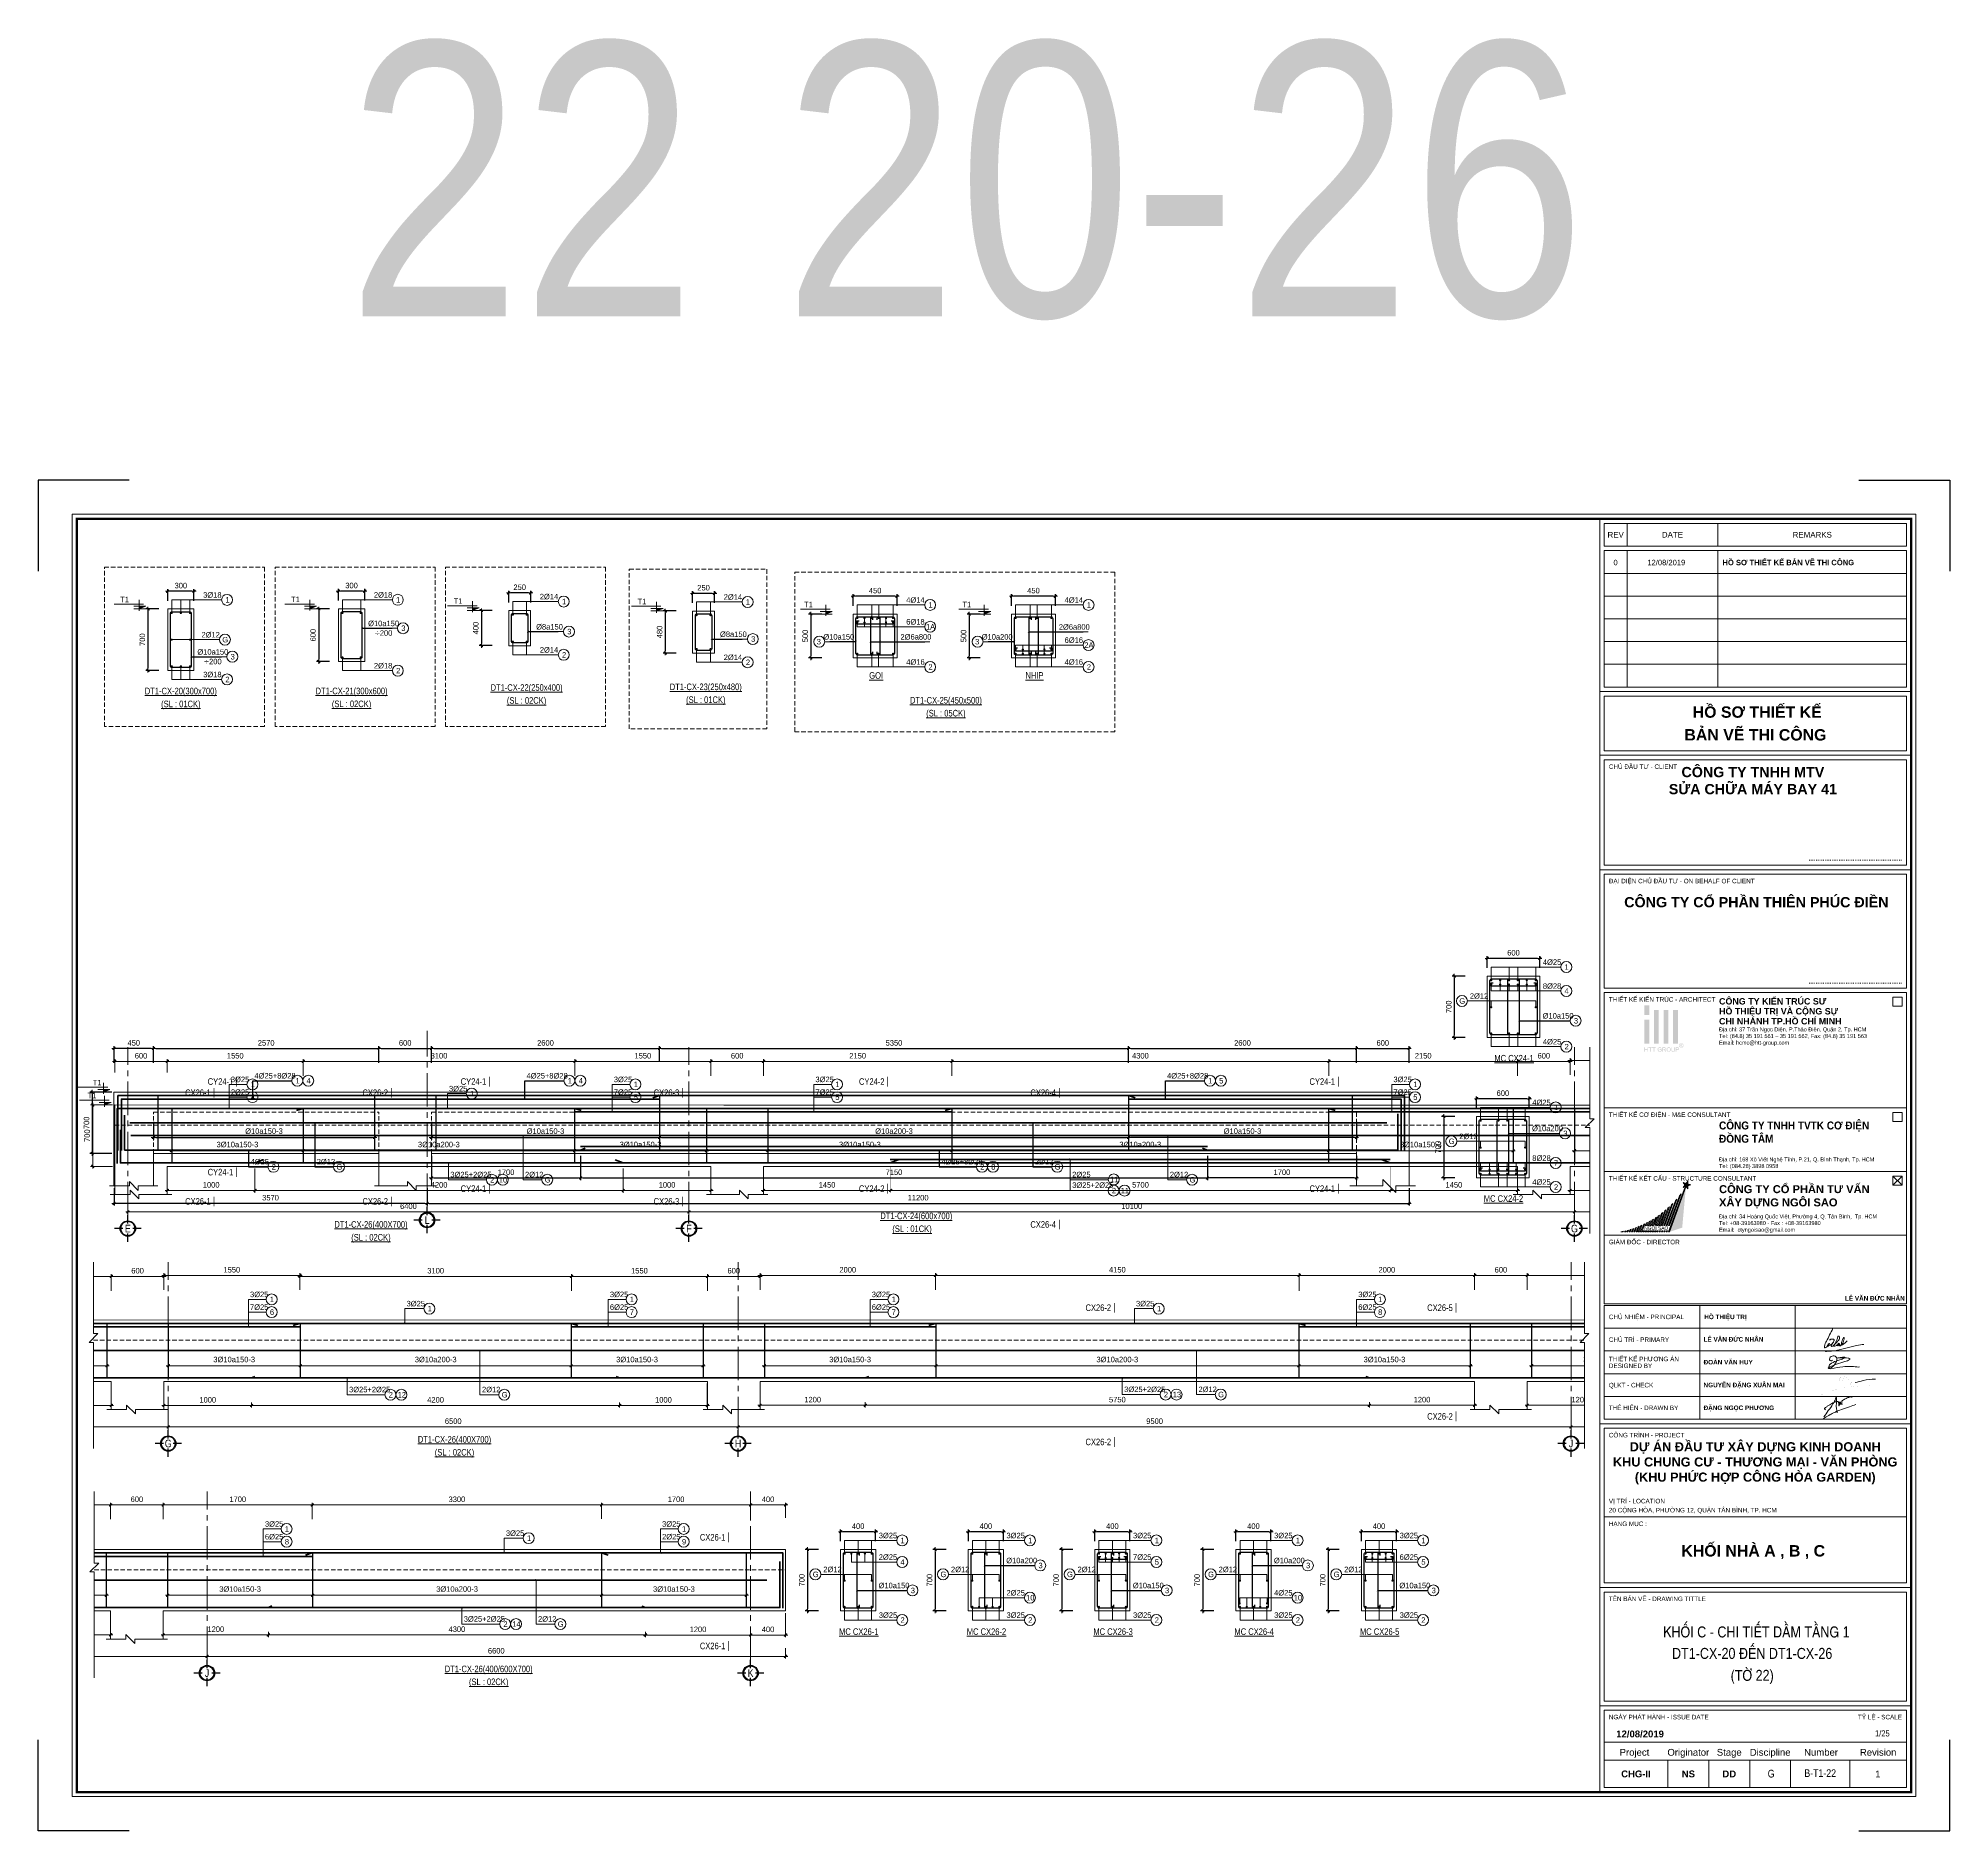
# Model space of a CAD drawing. Header units: millimetres. Extents: x 397144 to 8960116, y 345581 to 674207.
# Drawn here: x 4953653 to 4975456, y 602096 to 622534 of the extents above; entities that cross this region are included whole.
import ezdxf
from ezdxf.enums import TextEntityAlignment as Align
from ezdxf.xclip import XClip

# ---------------------------------------------------------------- set-up
doc = ezdxf.new("R2010")
doc.units = ezdxf.units.MM
doc.header["$XCLIPFRAME"] = 0
doc.header["$PDSIZE"] = -10
for name, pattern in [('CENTER', [2, 1.25, -0.25, 0.25, -0.25]), ('CENTER2', [28.575, 19.05, -3.175, 3.175, -3.175]), ('DOT2', [0.125, 0, -0.125]), ('HIDDEN', [0.375, 0.25, -0.125])]:
    doc.linetypes.add(name, pattern=pattern)
doc.layers.get('0').update_dxf_attribs({"linetype": 'CONTINUOUS'})
doc.layers.get('Defpoints').update_dxf_attribs({"color": 12, "linetype": 'CONTINUOUS'})
for name, color, linetype, lineweight in [('2', 2, 'CONTINUOUS', 20), ('CDAI', 8, 'CONTINUOUS', 30), ('CHG_XX_Khung ten$0$A1 BORDER$0$DGIONG', 4, 'CONTINUOUS', 13), ('CHG_XX_Khung ten$0$A1 BORDER$0$STICK', 1, 'CONTINUOUS', 9), ('CHG_XX_Khung ten$0$TEXT', 7, 'CONTINUOUS', 15), ('CHUNHO', 7, 'CENTER', 13), ('CTHEP', 2, 'CONTINUOUS', 50), ('DBAO', 3, 'CONTINUOUS', 20), ('DGIONG', 4, 'CONTINUOUS', 13), ('KTH', 150, 'CONTINUOUS', 5), ('Net khuat', 8, 'HIDDEN', 13), ('STICK', 1, 'CONTINUOUS', 9), ('TEXT', 7, 'CONTINUOUS', 15)]:
    doc.layers.add(name, color=color, linetype=linetype, lineweight=lineweight)
doc.layers.add('8', color=8, linetype='CONTINUOUS')
doc.layers.add('CHG_XX_Khung ten$0$TKTC', color=1, linetype='CONTINUOUS')
doc.layers.add('HATCH', color=7, linetype='CONTINUOUS', lineweight=5, true_color=0x2491ff)
doc.styles.add('CHG_XX_Khung ten$0$A1 BORDER$0$ARIAL', font='arial.ttf')
doc.styles.add('CHG_XX_Khung ten$0$A1 BORDER$0$Arial - Bold', font='arialbd.ttf', dxfattribs={"height": 2.5})
doc.styles.add('CHG_XX_Khung ten$0$A1 BORDER$0$Star-AvoBold', font='VAVOB_0.TTF')
doc.styles.add('CHG_XX_Khung ten$0$A1 BORDER$0$Title Block DD$0$ARIAL', font='arial.ttf')
doc.styles.add('CHG_XX_Khung ten$0$A1 BORDER$0$Title Block DD$0$Arial - Bold', font='arialbd.ttf', dxfattribs={"height": 2.5})
doc.styles.add('CHG_XX_Khung ten$0$arial', font='arial.ttf')
doc.styles.add('CHG_XX_Khung ten$0$Arial - Bold', font='arialbd.ttf')
doc.styles.add('CHG_XX_Khung ten$0$ArialB', font='arialbd.ttf')
doc.styles.add('CHG_XX_Khung ten$0$title block pccc$0$ARIAL', font='arial.ttf')
doc.styles.add('CHG_XX_Khung ten$0$title block pccc$0$Arial - Bold', font='arialbd.ttf', dxfattribs={"height": 2.5})
doc.styles.add('HELVECONDENSE', font='VHELVCN_0.TTF')
doc.styles.add('Star-HelCon', font='VHELVCN_0.TTF')
doc.styles.add('TTP-HelCon', font='VHELVCN_0.TTF')
doc.styles.add('VNI-HELVE-CONDENSE', font='VHELVCN_0.TTF')
doc.dimstyles.new('kc-25', dxfattribs={"dimtxt": 62.5, "dimasz": 20, "dimexe": 20, "dimexo": 50, "dimgap": 25, "dimtad": 3, "dimdec": 0, "dimzin": 0, "dimdsep": 46, "dimtxsty": 'VNI-HELVE-CONDENSE', "dimblk": 'DIM', "dimcen": 2.5, "dimclrd": 256, "dimclre": 154, "dimclrt": 7, "dimaunit": 1, "dimadec": 0, "dimazin": 0, "dimtfac": 1, "dimtdec": 0, "dimtix": 1, "dimtmove": 0, "dimatfit": 3, "dimldrblk": 'DOT', "dimfxl": 1, "dimtolj": 1, "dimtzin": 0, "dimarcsym": 0})
doc.dimstyles.new('TTP-25', dxfattribs={"dimscale": 25, "dimtxt": 2.5, "dimasz": 1, "dimexe": 1, "dimexo": 1, "dimgap": 0.09, "dimtad": 0, "dimdec": 4, "dimrnd": 5, "dimzin": 9, "dimdsep": 46, "dimtxsty": 'TTP-HelCon', "dimblk": 'Stick1', "dimcen": 0.09, "dimdle": 1.5, "dimclrd": 256, "dimclre": 256, "dimclrt": 7, "dimadec": 0, "dimazin": 0, "dimtfac": 1, "dimtdec": 4, "dimtmove": 0, "dimatfit": 3, "dimldrblk": '_ArchTick1', "dimfxl": 1, "dimtvp": 1, "dimtolj": 1, "dimtzin": 0, "dimarcsym": 0})

# ---------------------------------------------------------------- blocks, each defined once
blk = doc.blocks.new('CHG_XX_Khung ten$0$A1 BORDER$0$HTT-Logo')
at = {"true_color": 0x134fb3}
h = blk.add_hatch(color=154, dxfattribs=at)
h.paths.add_polyline_path([(3, 29.1), (0, 29.1), (0, 23.1), (3, 23.1)])
h.paths.add_polyline_path([(3, 20.1), (0, 20.1), (0, 5.1), (3, 5.1)])
h.paths.add_polyline_path([(9, 26.1), (6, 26.1), (6, 5.1), (9, 5.1)])
h.paths.add_polyline_path([(15, 26.1), (12, 26.1), (12, 5.1), (15, 5.1)])
h.paths.add_polyline_path([(21, 26.1), (18, 26.1), (18, 5.1), (21, 5.1)])
h.paths.add_polyline_path([(2.1, 2.7), (1.8, 2.7), (1.8, 1.6), (0.4, 1.6), (0.4, 2.7), (0, 2.7), (0, 0), (0.4, 0), (0.4, 1.3), (1.8, 1.3), (1.8, 0), (2.1, 0)])
h.paths.add_polyline_path([(4.6, 2.7), (2.5, 2.7), (2.5, 2.4), (3.4, 2.4), (3.4, 0), (3.8, 0), (3.8, 2.4), (4.6, 2.4)])
h.paths.add_polyline_path([(7, 2.7), (4.8, 2.7), (4.8, 2.4), (5.7, 2.4), (5.7, 0), (6.1, 0), (6.1, 2.4), (7, 2.4)])
h.paths.add_polyline_path([(8.6, 1.4), (8.6, 1.4), (8.7, 1.6), (8.7, 1.7), (8.7, 1.9), (8.8, 2), (8.9, 2.2), (9, 2.3), (9.2, 2.4), (9.3, 2.4), (9.4, 2.4), (9.6, 2.4), (9.8, 2.4), (10, 2.4), (10.1, 2.3), (10.3, 2.2), (10.3, 2), (10.4, 1.9), (10.7, 1.9), (10.7, 2.1), (10.6, 2.3), (10.5, 2.4), (10.4, 2.5), (10.3, 2.6), (10.2, 2.7), (10.1, 2.7), (10, 2.7), (9.8, 2.7), (9.6, 2.7), (9.6, 2.7), (9.4, 2.7), (9.2, 2.7), (9.1, 2.6), (8.9, 2.6), (8.9, 2.6), (8.7, 2.5), (8.6, 2.4), (8.5, 2.2), (8.4, 2.1), (8.4, 2), (8.3, 1.8), (8.3, 1.7), (8.3, 1.5), (8.3, 1.3), (8.3, 1.3), (8.3, 1.1), (8.3, 0.9), (8.4, 0.8), (8.4, 0.6), (8.5, 0.6), (8.6, 0.4), (8.7, 0.3), (8.8, 0.2), (8.9, 0.1), (9, 0.1), (9.2, 0), (9.3, 0), (9.5, 0), (9.7, 0), (9.7, 0), (9.9, 0), (10.1, 0), (10.2, 0.1), (10.3, 0.1), (10.5, 0.2), (10.6, 0.3), (10.8, 0.4), (10.8, 1.4), (9.6, 1.4), (9.6, 1.1), (10.4, 1.1), (10.4, 0.6), (10.4, 0.5), (10.3, 0.4), (10.1, 0.4), (10, 0.3), (9.8, 0.3), (9.6, 0.3), (9.6, 0.3), (9.4, 0.3), (9.3, 0.3), (9.1, 0.4), (9, 0.5), (8.9, 0.6), (8.8, 0.8), (8.7, 0.9), (8.7, 1), (8.7, 1.2)])
h.paths.add_polyline_path([(13.2, 1.4), (13.3, 1.5), (13.3, 1.5), (13.4, 1.6), (13.4, 1.8), (13.5, 2), (13.5, 2.1), (13.4, 2.2), (13.3, 2.4), (13.3, 2.4), (13.2, 2.5), (13, 2.6), (13, 2.6), (12.9, 2.7), (12.7, 2.7), (12.5, 2.7), (11.3, 2.7), (11.3, 0), (11.7, 0), (11.7, 1.2), (12.1, 1.2), (12.1, 1.2), (12.3, 1.2), (12.4, 1.1), (12.5, 1.1), (12.6, 0.9), (12.7, 0.9), (12.8, 0.7), (12.9, 0.6), (13.2, 0), (13.7, 0), (13.2, 0.7), (13.1, 0.8), (13, 1), (12.9, 1.1), (12.9, 1.1), (12.7, 1.2), (12.9, 1.3), (13, 1.3)])
h.paths.add_polyline_path([(11.7, 1.5), (11.7, 2.4), (12.5, 2.4), (12.7, 2.4), (12.8, 2.4), (13, 2.3), (13.1, 2.1), (13.1, 2), (13.1, 1.9), (13, 1.7), (13, 1.6), (12.8, 1.6), (12.6, 1.5), (12.4, 1.5)], flags=16)
h.paths.add_polyline_path([(16.5, 1.4), (16.5, 1.6), (16.4, 1.8), (16.4, 1.9), (16.3, 2.1), (16.3, 2.1), (16.2, 2.2), (16.1, 2.4), (16, 2.5), (15.9, 2.6), (15.8, 2.6), (15.7, 2.7), (15.5, 2.7), (15.4, 2.7), (15.2, 2.7), (15.2, 2.7), (15, 2.7), (14.8, 2.7), (14.7, 2.6), (14.5, 2.6), (14.4, 2.5), (14.3, 2.4), (14.2, 2.3), (14.1, 2.1), (14, 2), (14, 1.8), (13.9, 1.7), (13.9, 1.5), (13.9, 1.3), (13.9, 1.3), (13.9, 1.1), (14, 1), (14, 0.8), (14.1, 0.6), (14.1, 0.6), (14.2, 0.5), (14.3, 0.3), (14.4, 0.2), (14.5, 0.1), (14.6, 0.1), (14.7, 0), (14.9, 0), (15, 0), (15.2, 0), (15.2, 0), (15.4, 0), (15.5, 0), (15.7, 0), (15.9, 0.1), (15.9, 0.1), (16, 0.2), (16.1, 0.3), (16.2, 0.5), (16.3, 0.6), (16.4, 0.7), (16.4, 0.8), (16.5, 1), (16.5, 1.2), (16.5, 1.3)])
h.paths.add_polyline_path([(14.3, 1.4), (14.3, 1.6), (14.3, 1.8), (14.4, 2), (14.5, 2.1), (14.6, 2.2), (14.7, 2.3), (14.9, 2.4), (15, 2.4), (15.2, 2.4), (15.4, 2.4), (15.5, 2.4), (15.7, 2.3), (15.8, 2.2), (15.9, 2.1), (16, 1.9), (16, 1.9), (16.1, 1.7), (16.1, 1.5), (16.1, 1.3), (16.1, 1.1), (16.1, 0.9), (16, 0.8), (16, 0.7), (15.9, 0.5), (15.8, 0.5), (15.7, 0.4), (15.5, 0.3), (15.4, 0.3), (15.2, 0.3), (15.1, 0.3), (15, 0.3), (14.8, 0.3), (14.7, 0.4), (14.5, 0.5), (14.4, 0.7), (14.4, 0.8), (14.3, 1), (14.3, 1.1), (14.3, 1.3)], flags=16)
h.paths.add_polyline_path([(17.3, 2.7), (17, 2.7), (17, 1.1), (17, 0.9), (17, 0.7), (17, 0.6), (17.1, 0.5), (17.1, 0.4), (17.2, 0.3), (17.3, 0.2), (17.4, 0.1), (17.5, 0), (17.7, 0), (17.8, 0), (18, 0), (18.2, 0), (18.4, 0), (18.5, 0), (18.7, 0.1), (18.7, 0.1), (18.8, 0.2), (18.9, 0.3), (19, 0.5), (19, 0.6), (19.1, 0.8), (19.1, 0.9), (19.1, 1.1), (19.1, 2.7), (18.7, 2.7), (18.7, 1.1), (18.7, 1.1), (18.7, 0.9), (18.7, 0.7), (18.6, 0.6), (18.6, 0.5), (18.5, 0.4), (18.4, 0.3), (18.2, 0.3), (18, 0.3), (17.9, 0.3), (17.7, 0.3), (17.6, 0.4), (17.5, 0.5), (17.4, 0.6), (17.3, 0.8), (17.3, 0.9), (17.3, 1.1)])
h.paths.add_polyline_path([(21.4, 1.3), (21.5, 1.3), (21.6, 1.4), (21.7, 1.6), (21.7, 1.7), (21.7, 1.9), (21.7, 2), (21.7, 2.1), (21.7, 2.3), (21.6, 2.4), (21.4, 2.5), (21.4, 2.6), (21.3, 2.6), (21.1, 2.7), (21, 2.7), (20.9, 2.7), (20.7, 2.7), (19.7, 2.7), (19.7, 0), (20, 0), (20, 1.1), (20.7, 1.1), (20.8, 1.1), (21, 1.1), (21.1, 1.1), (21.3, 1.2)])
h.paths.add_polyline_path([(20, 1.4), (20, 2.4), (20.7, 2.4), (20.9, 2.4), (21.1, 2.4), (21.2, 2.3), (21.3, 2.2), (21.3, 2.1), (21.4, 1.9), (21.4, 1.8), (21.3, 1.7), (21.2, 1.5), (21.1, 1.5), (20.9, 1.4), (20.7, 1.4)], flags=16)
h.paths.add_polyline_path([(23.9, 2.8), (24, 2.9), (24.1, 3), (24.2, 3.1), (24.3, 3.2), (24.4, 3.3), (24.4, 3.4), (24.5, 3.6), (24.5, 3.8), (24.5, 3.9), (24.5, 4), (24.5, 4.1), (24.5, 4.3), (24.4, 4.5), (24.3, 4.6), (24.3, 4.7), (24.2, 4.8), (24.1, 4.9), (24, 5), (23.8, 5.1), (23.8, 5.2), (23.6, 5.2), (23.4, 5.3), (23.3, 5.3), (23.1, 5.3), (23.1, 5.3), (22.9, 5.3), (22.8, 5.3), (22.6, 5.2), (22.4, 5.1), (22.4, 5.1), (22.2, 5), (22.1, 4.9), (22, 4.8), (21.9, 4.6), (21.9, 4.6), (21.8, 4.4), (21.8, 4.3), (21.7, 4.1), (21.7, 3.9), (21.7, 3.9), (21.8, 3.7), (21.8, 3.5), (21.8, 3.4), (21.9, 3.2), (22, 3.2), (22, 3), (22.2, 2.9), (22.3, 2.8), (22.4, 2.7), (22.5, 2.7), (22.6, 2.6), (22.8, 2.6), (23, 2.5), (23.1, 2.5), (23.2, 2.5), (23.3, 2.6), (23.5, 2.6), (23.7, 2.6), (23.8, 2.7)])
h.paths.add_polyline_path([(22.5, 2.9), (22.5, 3), (22.3, 3.1), (22.2, 3.2), (22.1, 3.4), (22.1, 3.4), (22, 3.6), (22, 3.8), (22, 3.9), (22, 4), (22, 4.2), (22, 4.4), (22.1, 4.5), (22.2, 4.6), (22.3, 4.7), (22.4, 4.8), (22.6, 4.9), (22.6, 5), (22.8, 5), (23, 5.1), (23.1, 5.1), (23.2, 5.1), (23.4, 5.1), (23.5, 5), (23.7, 4.9), (23.8, 4.9), (23.9, 4.8), (24, 4.6), (24.1, 4.5), (24.2, 4.4), (24.2, 4.3), (24.3, 4.1), (24.3, 3.9), (24.3, 3.8), (24.3, 3.7), (24.2, 3.5), (24.1, 3.4), (24.1, 3.3), (24, 3.1), (23.8, 3), (23.7, 2.9), (23.6, 2.9), (23.5, 2.8), (23.3, 2.8), (23.1, 2.8), (23, 2.8), (22.9, 2.8), (22.7, 2.8)], flags=16)
h.paths.add_polyline_path([(22.5, 3.2), (22.5, 4.7), (23, 4.7), (23.2, 4.6), (23.4, 4.6), (23.5, 4.5), (23.6, 4.5), (23.7, 4.3), (23.7, 4.2), (23.6, 4.1), (23.6, 4), (23.4, 3.9), (23.2, 3.8), (23.4, 3.7), (23.5, 3.6), (23.6, 3.5), (23.8, 3.2), (23.5, 3.2), (23.3, 3.4), (23.2, 3.6), (23.1, 3.7), (23.1, 3.7), (22.9, 3.8), (22.9, 3.8), (22.8, 3.8), (22.8, 3.2)], flags=0)
h.paths.add_polyline_path([(22.8, 4), (22.8, 4.4), (23, 4.4), (23.1, 4.4), (23.3, 4.4), (23.4, 4.3), (23.4, 4.2), (23.3, 4.1), (23.2, 4), (23, 4)], flags=0)
blk = doc.blocks.new('CHG_XX_Khung ten')
at = {"layer": 'CHG_XX_Khung ten$0$A1 BORDER$0$DGIONG'}
h = blk.add_hatch(color=256, dxfattribs=at)
h.paths.add_polyline_path([(724.94, 283.19), (724.15, 281.97), (717.19, 263.38), (717.7, 263.38)])
h.paths.add_polyline_path([(722.81, 280.17), (722.1, 279.22), (717.21, 266.21), (717.72, 266.21)], flags=17)
h.paths.add_polyline_path([(720.93, 277.8), (720.27, 277.04), (716.19, 266.22), (716.7, 266.22)])
h.paths.add_polyline_path([(719.23, 275.93), (718.6, 275.29), (715.18, 266.22), (715.69, 266.22)])
h.paths.add_polyline_path([(717.65, 274.38), (717.03, 273.81), (714.16, 266.22), (714.67, 266.22)])
h.paths.add_polyline_path([(716.14, 273.03), (715.61, 272.59), (713.15, 266.22), (713.66, 266.22)])
h.paths.add_polyline_path([(714.69, 271.86), (714.17, 271.45), (712.13, 266.23), (712.64, 266.23)])
h.paths.add_polyline_path([(713.29, 270.81), (712.76, 270.43), (711.57, 267.46), (712.07, 267.47)])
h.paths.add_polyline_path([(710.1, 266.23), (710.61, 266.24), (711.93, 269.87), (711.48, 269.56)])
h.paths.add_polyline_path([(710.61, 269.02), (710.13, 268.73), (709.08, 266.24), (709.59, 266.24)])
h.paths.add_polyline_path([(709.31, 268.26), (708.82, 267.97), (708.07, 266.24), (708.58, 266.24)])
h.paths.add_polyline_path([(708.04, 267.56), (707.54, 267.3), (707.05, 266.25), (707.56, 266.25)])
h.paths.add_polyline_path([(716.84, 263.8), (716.33, 263.8), (716.18, 263.38), (716.69, 263.38)])
h.paths.add_polyline_path([(715.67, 263.39), (715.82, 263.8), (715.32, 263.8), (715.16, 263.39)])
h.paths.add_polyline_path([(714.15, 263.39), (714.65, 263.39), (714.8, 263.8), (714.3, 263.8)])
h.paths.add_polyline_path([(713.13, 263.39), (713.64, 263.4), (713.79, 263.81), (713.28, 263.81)])
h.paths.add_polyline_path([(712.77, 263.81), (712.27, 263.81), (712.11, 263.39), (712.62, 263.4)])
h.paths.add_polyline_path([(711.25, 263.81), (711.1, 263.4), (711.61, 263.4), (711.76, 263.81)])
h.paths.add_polyline_path([(710.59, 263.4), (710.74, 263.82), (710.24, 263.82), (710.08, 263.4)])
h.paths.add_polyline_path([(709.73, 263.82), (709.22, 263.82), (709.07, 263.41), (709.57, 263.41)])
h.paths.add_polyline_path([(708.71, 263.82), (708.21, 263.82), (708.05, 263.41), (708.56, 263.41)])
h.paths.add_polyline_path([(707.54, 263.41), (707.69, 263.83), (707.19, 263.83), (707.03, 263.41)])
h.paths.add_polyline_path([(706.68, 263.83), (706.17, 263.83), (706.02, 263.42), (706.53, 263.42)])
h.paths.add_polyline_path([(705, 263.42), (705.51, 263.42), (706.79, 266.93), (706.4, 266.74)])
h.paths.add_polyline_path([(703.97, 263.37), (704.48, 263.37), (705.57, 266.36), (705.14, 266.17)])
h.paths.add_polyline_path([(704.36, 265.84), (703.91, 265.65), (702.96, 263.38), (703.46, 263.38)])
h.paths.add_polyline_path([(703.17, 265.37), (702.69, 265.19), (701.94, 263.38), (702.45, 263.38)])
h.paths.add_polyline_path([(702, 264.94), (701.5, 264.77), (700.92, 263.38), (701.43, 263.38)])
h.paths.add_polyline_path([(700.84, 264.56), (700.33, 264.4), (699.91, 263.39), (700.42, 263.39)])
h.paths.add_polyline_path([(699.7, 264.21), (699.18, 264.06), (698.89, 263.39), (699.4, 263.39)])
h.paths.add_polyline_path([(698.57, 263.9), (698.04, 263.77), (697.87, 263.38), (698.38, 263.39)])
h.paths.add_polyline_path([(697.37, 263.39), (697.45, 263.63), (696.91, 263.51), (696.35, 263.38)])
blk.add_hatch(color=256, dxfattribs=at).paths.add_polyline_path([(724.92, 283.21), (717.68, 263.38), (723.28, 265.27)])
at = {"layer": 'CHG_XX_Khung ten$0$A1 BORDER$0$STICK'}
for points in [[(723.71, 282.88), (725.74, 285.75), (725.8, 282.26), (723.67, 285.06), (727.02, 284.03)], [(725.76, 284.41), (724.96, 284.66), (724.49, 283.98), (724.99, 283.32), (725.77, 283.6)], [(711.25, 266.22), (711.64, 267.39), (712.01, 266.22), (711.02, 266.95), (712.24, 266.93)], [(711.87, 266.67), (711.78, 266.94), (711.49, 266.94), (711.4, 266.67), (711.63, 266.5)]]:
    blk.add_hatch(color=256, dxfattribs=at).paths.add_polyline_path(points)
for p, q in [((687, 577), (687, 17)), ((687, 501), (824, 501)), ((687, 473), (824, 473)), ((687, 422.69), (824, 422.69)), ((816, 283.93), (820, 287.93)), ((820, 283.93), (816, 287.93)), ((687, 179), (824, 179)), ((687, 107), (824, 107)), ((687, 55), (824, 55))]:
    blk.add_line(p, q)
at = {"linetype": 'Continuous'}
for p, q in [((699, 575), (699, 565)), ((739, 575), (739, 565)), ((699, 563), (699, 503)), ((739, 563), (739, 503)), ((689, 39), (822, 39)), ((716.98, 31), (716.98, 19)), ((734.98, 31), (734.98, 19)), ((752.98, 31), (752.98, 19)), ((770.98, 31), (770.98, 19)), ((797, 31), (797, 19))]:
    blk.add_line(p, q, dxfattribs=at)
at = {"color": 9, "linetype": 'Continuous'}
for p, q in [((731, 231), (731, 181)), ((773, 231), (773, 181))]:
    blk.add_line(p, q, dxfattribs=at)
for points in [[(15, 579), (826, 579), (826, 15), (15, 15)], [(816, 362.62), (820, 362.62), (820, 366.62), (816, 366.62)], [(816, 311.93), (820, 311.93), (820, 315.93), (816, 315.93)], [(816, 283.93), (820, 283.93), (820, 287.93), (816, 287.93)]]:
    blk.add_lwpolyline(points, close=True)
at = {"color": 4, "linetype": 'Continuous', "const_width": 1}
blk.add_lwpolyline([(17, 577), (824, 577), (824, 17), (17, 17)], close=True, dxfattribs=at)
at = {"linetype": 'Continuous'}
for points in [[(822, 565), (689, 565), (689, 575), (822, 575)], [(822, 553), (689, 553), (689, 563), (822, 563)], [(822, 543), (689, 543), (689, 553), (822, 553)], [(822, 533), (689, 533), (689, 543), (822, 543)], [(822, 523), (689, 523), (689, 533), (822, 533)], [(822, 513), (689, 513), (689, 523), (822, 523)], [(822, 503), (689, 503), (689, 513), (822, 513)], [(689, 499), (822, 499), (822, 475), (689, 475)], [(689, 368.62), (822, 368.62), (822, 317.93), (689, 317.93)], [(689, 317.93), (822, 317.93), (822, 289.93), (689, 289.93)], [(689, 289.93), (822, 289.93), (822, 261.93), (689, 261.93)], [(689, 177), (822, 177), (822, 138), (689, 138)], [(689, 109), (822, 109), (822, 138), (689, 138)], [(689, 105), (822, 105), (822, 57), (689, 57)], [(689, 53), (822, 53), (822, 31), (689, 31)], [(822, 19), (689, 19), (689, 31), (822, 31)]]:
    blk.add_lwpolyline(points, close=True, dxfattribs=at)
at = {"color": 9, "linetype": 'Continuous'}
for points in [[(689, 261.93), (822, 261.93), (822, 231.73), (689, 231.73)], [(822, 221), (689, 221), (689, 231), (822, 231)], [(822, 211), (689, 211), (689, 221), (822, 221)], [(822, 201), (689, 201), (689, 211), (822, 211)], [(822, 191), (689, 191), (689, 201), (822, 201)], [(822, 181), (689, 181), (689, 191), (822, 191)]]:
    blk.add_lwpolyline(points, close=True, dxfattribs=at)
blk.add_lwpolyline([(822, 211), (689, 211), (822, 211)], dxfattribs=at)
at = {"color": 1}
for points in [[(785.43, 181.21), (786.17, 181.73), (788.31, 183), (790.34, 184), (791.77, 184.64), (795.08, 185.91), (796.87, 186.5), (799.7, 187.42)], [(785.63, 182.08), (787.56, 184.76), (789.61, 187.7), (790.35, 188.98), (790.79, 189.92), (791.06, 190.59), (791.21, 189.09), (791.18, 188.31), (791.14, 187.75), (791.09, 186.47), (791.21, 185.58), (791.42, 184.31), (791.51, 183.99), (791.51, 183.74)], [(786.29, 185.19), (785.86, 185.61), (786.06, 185.86), (787.11, 186.7), (788.17, 187.35), (789.1, 187.9), (790.12, 188.41), (790.69, 188.61), (791.04, 188.74), (791.47, 188.79), (791.73, 188.72), (791.92, 188.61), (792.08, 188.33), (792.16, 188.06), (792.21, 187.84), (792.21, 187.27), (792.2, 187.05), (792.23, 186.85), (792.39, 187.1), (792.48, 187.84), (792.46, 188.12), (792.44, 188.61), (792.46, 188.03), (792.53, 187.67), (792.73, 187.74), (792.86, 187.87), (792.9, 188.09), (792.9, 188.28), (792.87, 188.7), (792.91, 188.19), (792.93, 187.79), (792.94, 187.69), (793.11, 187.61), (793.31, 187.73), (793.45, 187.93), (793.48, 188.22), (793.48, 188.64), (793.48, 189.05), (793.48, 188.49), (793.56, 187.84), (793.63, 187.45), (793.48, 188.6), (793.51, 188.92), (794.2, 189.45), (794.72, 189.76), (795.44, 190.17), (796.2, 190.5), (796.65, 190.69), (797.26, 190.79), (797.77, 190.74), (797.95, 190.55)]]:
    blk.add_spline(points, degree=3, dxfattribs=at)
at = {"layer": 'CHG_XX_Khung ten$0$A1 BORDER$0$DGIONG'}
for points in [[(720.93, 277.8), (716.7, 266.22), (716.19, 266.22), (720.27, 277.04), (720.93, 277.8)], [(724.94, 283.19), (717.7, 263.38), (717.19, 263.38), (724.15, 281.97), (724.94, 283.19)], [(722.81, 280.17), (717.72, 266.21), (717.21, 266.21), (722.1, 279.22), (722.81, 280.17)], [(711.93, 269.87), (710.61, 266.24), (710.1, 266.23), (711.48, 269.56), (711.93, 269.87)], [(713.29, 270.81), (712.07, 267.47), (711.57, 267.46), (712.76, 270.43), (713.29, 270.81)], [(714.69, 271.86), (712.64, 266.23), (712.13, 266.23), (714.17, 271.45), (714.69, 271.86)], [(716.14, 273.03), (713.66, 266.22), (713.15, 266.22), (715.61, 272.59), (716.14, 273.03)], [(717.65, 274.38), (714.67, 266.22), (714.16, 266.22), (717.03, 273.81), (717.65, 274.38)], [(719.23, 275.93), (715.69, 266.22), (715.18, 266.22), (718.6, 275.29), (719.23, 275.93)], [(697.45, 263.63), (697.37, 263.39), (696.35, 263.38), (696.91, 263.51), (697.45, 263.63)], [(698.57, 263.9), (698.38, 263.39), (697.87, 263.38), (698.04, 263.77), (698.57, 263.9)], [(699.7, 264.21), (699.4, 263.39), (698.89, 263.39), (699.18, 264.06), (699.7, 264.21)], [(700.84, 264.56), (700.42, 263.39), (699.91, 263.39), (700.33, 264.4), (700.84, 264.56)], [(702, 264.94), (701.43, 263.38), (700.92, 263.38), (701.5, 264.77), (702, 264.94)], [(703.17, 265.37), (702.45, 263.38), (701.94, 263.38), (702.69, 265.19), (703.17, 265.37)], [(704.36, 265.84), (703.46, 263.38), (702.96, 263.38), (703.91, 265.65), (704.36, 265.84)], [(705.57, 266.36), (704.48, 263.37), (703.97, 263.37), (705.14, 266.17), (705.57, 266.36)], [(706.79, 266.93), (705.51, 263.42), (705, 263.42), (706.4, 266.74), (706.79, 266.93)], [(708.04, 267.56), (707.56, 266.25), (707.05, 266.25), (707.54, 267.3), (708.04, 267.56)], [(709.31, 268.26), (708.58, 266.24), (708.07, 266.24), (708.82, 267.97), (709.31, 268.26)], [(710.61, 269.02), (709.59, 266.24), (709.08, 266.24), (710.13, 268.73), (710.61, 269.02)]]:
    blk.add_lwpolyline(points, dxfattribs=at)
for points in [[(706.53, 263.42), (706.68, 263.83), (706.17, 263.83), (706.02, 263.42)], [(707.54, 263.41), (707.69, 263.83), (707.19, 263.83), (707.03, 263.41)], [(708.56, 263.41), (708.71, 263.82), (708.21, 263.82), (708.05, 263.41)], [(709.57, 263.41), (709.73, 263.82), (709.22, 263.82), (709.07, 263.41)], [(710.59, 263.4), (710.74, 263.82), (710.24, 263.82), (710.08, 263.4)], [(711.61, 263.4), (711.76, 263.81), (711.25, 263.81), (711.1, 263.4)], [(712.62, 263.4), (712.77, 263.81), (712.27, 263.81), (712.11, 263.39)], [(713.64, 263.4), (713.79, 263.81), (713.28, 263.81), (713.13, 263.39)], [(714.65, 263.39), (714.8, 263.8), (714.3, 263.8), (714.15, 263.39)], [(715.67, 263.39), (715.82, 263.8), (715.32, 263.8), (715.16, 263.39)], [(716.69, 263.38), (716.84, 263.8), (716.33, 263.8), (716.18, 263.38)]]:
    blk.add_lwpolyline(points, close=True, dxfattribs=at)
at = {"layer": 'CHG_XX_Khung ten$0$A1 BORDER$0$STICK'}
for p, q in [((723.67, 285.06), (727.02, 284.03)), ((725.8, 282.26), (723.67, 285.06)), ((723.71, 282.88), (725.74, 285.75)), ((727.02, 284.03), (723.71, 282.88)), ((725.74, 285.75), (725.8, 282.26)), ((711.02, 266.95), (712.24, 266.93)), ((712.01, 266.22), (711.02, 266.95)), ((712.24, 266.93), (711.25, 266.22)), ((711.64, 267.39), (712.01, 266.22))]:
    blk.add_line(p, q, dxfattribs=at)
at = {"layer": 'CHG_XX_Khung ten$0$TEXT', "color": 1}
blk.add_lwpolyline([(801.29, 204.04, -0.124137), (800.16, 204.02, 0.028888), (797.25, 204.19, 0.026156), (793.98, 204.04, 0.007061), (788.86, 203.28, -0.091769), (787.85, 203.27, -0.25841), (787.51, 203.62, -0.039719), (788.28, 204, -0.004242), (791.23, 205.18, -0.019244), (794.8, 206.31, 0.094204), (797.02, 207.28, 0.504882), (796.98, 207.63, 0.07616), (796.3, 207.87, 0.041135), (794.97, 208.03, 0.034641), (791.34, 207.9, 0.01407), (792.8, 208.12, 0.003668), (794.71, 208.36, -0.800617), (794.79, 208.18, -0.093248), (793.21, 207.32, 0.020479), (791.05, 206.59, 0.096842), (788.38, 205.18, 0.259163), (787.77, 203.63, 0.564182), (788.17, 203.39, 0.087383), (789.69, 204.36, 0.156422), (791.35, 207.23, 0.228987), (790.91, 208.45, 0.272068), (789.19, 208.76, 0.293527), (788.08, 207.43, 0.171419), (788.25, 206.94, 0.281707), (788.69, 206.7, 0.217513), (789.34, 206.92)], format="xyb", dxfattribs=at)
at = {"layer": 'CHG_XX_Khung ten$0$TEXT', "color": 1, "const_width": 0.0121}
for points in [[(806.31, 195.73, -0.026807), (805.12, 195.66, 0.027369), (800.25, 195.52, 0.022423), (795.26, 194.89, 0.038275), (791.04, 194.04, 0.053272), (785.95, 192.37, 0.118692), (783.44, 190.96)], [(791.6, 198.34, 0.143835), (794.1, 199.89, -0.075685), (793.5, 197.02, -0.172299), (794.95, 199.92, -0.299798), (795.6, 198.96, -0.170508), (795.36, 197.75, 0.168316), (795.11, 197.03)], [(791.95, 196.04, -0.054469), (792.33, 197.1, 0.103257), (792.78, 199.38)], [(797.47, 197.92, 0.401177), (797.3, 198.32, 0.483935), (795.9, 197.43, 0.196997), (796.02, 196.61, 0.296639), (796.38, 196.53, 0.183057), (797.12, 197.39)], [(797.48, 198.09, 0.142769), (797.07, 197.1, 0.220826), (797.29, 196.56, 0.106687), (798.07, 198.16, 0.181562), (797.64, 197.4, -0.039872), (797.25, 196.09, -0.060225), (798.09, 197.69, 0.017174), (797.52, 196.45, -0.149286), (799.3, 197.16)]]:
    blk.add_lwpolyline(points, format="xyb", dxfattribs=at)
at = {"layer": 'CHG_XX_Khung ten$0$TEXT', "color": 1}
for centre, radius, start, end in [((793.37, 230.45), 33.81, 280.11848, 286.33729), ((808.51, 174.85), 23.83, 90.54478, 103.67882)]:
    blk.add_arc(centre, radius, start, end, dxfattribs=at)
for points in [[(789.62, 220.97), (786.72, 215.31), (785.87, 213.03), (785.94, 212.46), (786.42, 212.53), (787.18, 213.24), (787.77, 213.73), (788.12, 214.16), (788.07, 214.29), (787.94, 214.27), (787.28, 213.56), (787.2, 213.33), (787.26, 213.21), (787.44, 213.16), (787.7, 213.23), (788.87, 214.02)], [(786.22, 211.12), (786.28, 210.87), (786.71, 210.78), (801.78, 213.69), (803.18, 213.88)], [(788.4, 215.73), (788.18, 215.82), (788.21, 216), (788.32, 216.07), (788.7, 216.16), (789.23, 216.24), (789.76, 216.24), (790.01, 216.08), (790.1, 215.79), (790.05, 215.41), (788.96, 213.65), (788.88, 213.4), (788.88, 213.13), (789, 213.02), (789.17, 213.01), (789.51, 213.17), (790.77, 214.27), (791.67, 215.27), (792.3, 216.07), (792.5, 216.66), (792.49, 217.11), (792.33, 217.45), (792.13, 217.58), (791.94, 217.52), (791.73, 217.16), (790.12, 213.5), (790.04, 213.21), (790.14, 213.12), (791.53, 213.7), (792.32, 214.06), (792.42, 214.24), (792.36, 214.39), (792.17, 214.35), (791.86, 214.12), (791.68, 213.82), (791.57, 213.47), (791.67, 213.35), (791.96, 213.42), (792.51, 213.89), (792.61, 213.78), (792.55, 213.52), (792.61, 213.3), (792.77, 213.25), (793.05, 213.46), (794.1, 214.86), (794.42, 215.85), (794.57, 216.45), (794.53, 216.83), (794.42, 216.89), (794.27, 216.8), (794.14, 216.57), (793.62, 215.47), (793.41, 214.74), (793.36, 214.18), (793.41, 213.82), (793.56, 213.67), (793.77, 213.71), (794.19, 213.99), (795.35, 214.98), (795.89, 215.51)]]:
    blk.add_spline(points, degree=3, dxfattribs=at)
at = {"layer": 'Defpoints', "color": 1, "ltscale": 2}
for points in [[(40.06, 594), (0, 594), (0, 554)], [(800.94, 594), (841, 594), (841, 554)], [(40.06, 0), (0, 0), (0, 40)], [(800.94, 0), (841, 0), (841, 40)]]:
    blk.add_lwpolyline(points, dxfattribs=at)
at = {"xscale": 0.7, "yscale": 0.7, "zscale": 0.7}
blk.add_blockref('CHG_XX_Khung ten$0$A1 BORDER$0$HTT-Logo', (706.68, 342.64), dxfattribs=at)
for s, height, style, p in [('REV', 2.5, 'CHG_XX_Khung ten$0$A1 BORDER$0$ARIAL', (694, 570)), ('DATE', 2.5, 'CHG_XX_Khung ten$0$A1 BORDER$0$ARIAL', (719, 570)), ('REMARKS', 2.5, 'CHG_XX_Khung ten$0$A1 BORDER$0$ARIAL', (780.5, 570)), ('0', 2.39, 'CHG_XX_Khung ten$0$arial', (693.97, 557.78)), ('12/08/2019', 2.389, 'CHG_XX_Khung ten$0$arial', (716.29, 557.78)), ('12/08/2019', 3, 'CHG_XX_Khung ten$0$A1 BORDER$0$Arial - Bold', (704.75, 42.57)), ('Project', 3, 'CHG_XX_Khung ten$0$A1 BORDER$0$ARIAL', (702.28, 34.5)), ('Originator', 3, 'CHG_XX_Khung ten$0$A1 BORDER$0$ARIAL', (725.98, 34.5)), ('Stage', 3, 'CHG_XX_Khung ten$0$A1 BORDER$0$ARIAL', (743.98, 34.5)), ('Discipline', 3, 'CHG_XX_Khung ten$0$A1 BORDER$0$ARIAL', (761.98, 34.5)), ('Number', 3, 'CHG_XX_Khung ten$0$A1 BORDER$0$ARIAL', (784.37, 34.5)), ('Revision', 3, 'CHG_XX_Khung ten$0$A1 BORDER$0$ARIAL', (809.5, 34.5)), ('CHG-II', 3, 'CHG_XX_Khung ten$0$A1 BORDER$0$Arial - Bold', (702.94, 25)), ('NS', 3, 'CHG_XX_Khung ten$0$A1 BORDER$0$Arial - Bold', (725.98, 25)), ('DD', 3, 'CHG_XX_Khung ten$0$A1 BORDER$0$Arial - Bold', (743.98, 25)), ('1', 3, 'CHG_XX_Khung ten$0$arial', (809.36, 24.93))]:
    blk.add_text(s, height=height, dxfattribs=dict(style=style)).set_placement(p, align=Align.MIDDLE_CENTER)
for s, height, style, p in [('HỒ SƠ THIẾT KẾ BẢN VẼ THI CÔNG', 2.3887, 'CHG_XX_Khung ten$0$ArialB', (741, 557.78)), ('CHỦ ĐẦU TƯ - CLIENT', 2, 'CHG_XX_Khung ten$0$A1 BORDER$0$Title Block DD$0$ARIAL', (691, 468)), ('ĐẠI DIỆN CHỦ ĐẦU TƯ - ON BEHALF OF CLIENT ', 2, 'CHG_XX_Khung ten$0$A1 BORDER$0$Title Block DD$0$ARIAL', (691, 417.69)), ('THIẾT KẾ KIẾN TRÚC - ARCHITECT', 2, 'CHG_XX_Khung ten$0$A1 BORDER$0$ARIAL', (691, 365.62)), ('THIẾT KẾ CƠ ĐIỆN - M&E CONSULTANT', 2, 'CHG_XX_Khung ten$0$A1 BORDER$0$ARIAL', (691, 314.93)), ('THIẾT KẾ KẾT CẤU - STRUCTURE CONSULTANT', 2, 'CHG_XX_Khung ten$0$A1 BORDER$0$ARIAL', (691, 286.93)), ('GIÁM ĐỐC - DIRECTOR', 2, 'CHG_XX_Khung ten$0$title block pccc$0$ARIAL', (691, 258.93)), ('CHỦ NHIỆM - PRINCIPAL', 2, 'CHG_XX_Khung ten$0$title block pccc$0$ARIAL', (691, 226)), ('HỒ THIỆU TRỊ', 2, 'CHG_XX_Khung ten$0$title block pccc$0$Arial - Bold', (733, 226)), ('CHỦ TRÌ - PRIMARY', 2, 'CHG_XX_Khung ten$0$title block pccc$0$ARIAL', (691, 216)), ('LÊ VĂN ĐỨC NHÂN', 2.0073, 'CHG_XX_Khung ten$0$Arial - Bold', (732.68, 216.13)), ('THIẾT KẾ PHƯƠNG ÁN', 2, 'CHG_XX_Khung ten$0$title block pccc$0$ARIAL', (691, 207.5)), ('DESIGNED BY', 2, 'CHG_XX_Khung ten$0$title block pccc$0$ARIAL', (691, 204.5)), ('ĐOÀN VĂN HUY', 2.0073, 'CHG_XX_Khung ten$0$Arial - Bold', (732.68, 206.09)), ('QLKT - CHECK', 2, 'CHG_XX_Khung ten$0$title block pccc$0$ARIAL', (691, 196)), ('NGUYỄN ĐẶNG XUÂN MAI', 2.0073, 'CHG_XX_Khung ten$0$Arial - Bold', (732.68, 196.05)), ('THỂ HIỆN - DRAWN BY', 2, 'CHG_XX_Khung ten$0$title block pccc$0$ARIAL', (691, 186)), ('ĐẶNG NGỌC PHƯƠNG', 2.0073, 'CHG_XX_Khung ten$0$Arial - Bold', (732.68, 186.02)), ('CÔNG TRÌNH - PROJECT', 2, 'CHG_XX_Khung ten$0$A1 BORDER$0$ARIAL', (691, 174)), ('VỊ TRÍ - LOCATION', 2, 'CHG_XX_Khung ten$0$A1 BORDER$0$ARIAL', (691, 145)), ('20 CỘNG HÒA, PHƯỜNG 12, QUẬN TÂN BÌNH, TP. HCM', 2, 'CHG_XX_Khung ten$0$A1 BORDER$0$ARIAL', (691, 141)), ('HẠNG MỤC :', 2, 'CHG_XX_Khung ten$0$A1 BORDER$0$ARIAL', (691, 135)), ('TÊN BẢN VẼ - DRAWING TITTLE', 2, 'CHG_XX_Khung ten$0$A1 BORDER$0$ARIAL', (691, 102)), ('NGÀY PHÁT HÀNH - ISSUE DATE', 2, 'CHG_XX_Khung ten$0$A1 BORDER$0$ARIAL', (691, 50))]:
    blk.add_text(s, height=height, dxfattribs=dict(style=style)).set_placement(p, align=Align.MIDDLE_LEFT)
for s, height, style, p in [('.....................................................', 2, 'CHG_XX_Khung ten$0$A1 BORDER$0$Title Block DD$0$Arial - Bold', (820, 427.69)), ('.....................................................', 2, 'CHG_XX_Khung ten$0$A1 BORDER$0$Title Block DD$0$Arial - Bold', (820, 373.62)), ('LÊ VĂN ĐỨC NHÂN', 2.0073, 'CHG_XX_Khung ten$0$Arial - Bold', (821.19, 234.17)), ('TỶ LỆ - SCALE', 2, 'CHG_XX_Khung ten$0$A1 BORDER$0$ARIAL', (820, 50))]:
    blk.add_text(s, height=height, dxfattribs=dict(style=style)).set_placement(p, align=Align.MIDDLE_RIGHT)
at = {"ltscale": 10, "insert": (739.49, 366.19), "char_height": 2.8, "width": 76.248, "attachment_point": 1, "line_spacing_factor": 0.938532, "style": 'CHG_XX_Khung ten$0$A1 BORDER$0$Arial - Bold'}
blk.add_mtext('CÔNG TY KIẾN TRÚC SƯ\\PHỒ THIỆU TRỊ VÀ CỘNG SỰ\\PCHI NHÁNH TP.HỒ CHÍ MINH', dxfattribs=at)
at = {"ltscale": 10}
for s, insert, char_height, width, attachment_point, style in [('Địa chỉ: 37 Trần Ngọc Diện, P.Thảo Điền, Quận 2, Tp. HCM\\PTel: (84.8) 35 191 561 – 35 191 562, Fax: (84.8) 35 191 563\\PEmail: hcmc@htt-group.com', (739.49, 345.2), 1.75, 83.001, 7, 'CHG_XX_Khung ten$0$A1 BORDER$0$ARIAL'), ('{\\W0.9;CÔNG TY TNHH TVTK CƠ ĐIỆN \\PĐỒNG TÂM}', (739.49, 311.93), 3.5, 76.248, 1, 'CHG_XX_Khung ten$0$A1 BORDER$0$Arial - Bold'), ('\\pt8.75;Địa chỉ: 168 Xô Viết Nghệ Tĩnh, P.21, Q. Bình Thạnh, Tp. HCM \\P\\ptz;Tel: (084.28) 3898 0958', (739.49, 290.93), 1.75, 83.001, 7, 'CHG_XX_Khung ten$0$A1 BORDER$0$ARIAL'), ('CÔNG TY CỔ PHẦN TƯ VẤN \\PXÂY DỰNG NGÔI SAO', (739.49, 283.93), 3.5, 76.248, 1, 'CHG_XX_Khung ten$0$A1 BORDER$0$Arial - Bold'), ('Địa chỉ: 34 Hoàng Quốc Việt, Phường 4, Q. Tân Bình,  Tp. HCM\\PTel: +08-39163980 - Fax : +08-39163980 \\PEmail:  ctyngoisao@gmail.com', (739.49, 262.93), 1.75, 83.001, 7, 'CHG_XX_Khung ten$0$A1 BORDER$0$ARIAL')]:
    blk.add_mtext(s, dxfattribs=dict(at, insert=insert, char_height=char_height, width=width, attachment_point=attachment_point, style=style))
at = {"attachment_point": 2, "style": 'CHG_XX_Khung ten$0$A1 BORDER$0$Arial - Bold'}
for s, insert, char_height, width in [('DỰ ÁN ĐẦU TƯ XÂY DỰNG KINH DOANH\\PKHU CHUNG CƯ - THƯƠNG MẠI - VĂN PHÒNG\\P(KHU PHỨC HỢP CÔNG HÒA GARDEN)', (755.4, 170.88), 4, 159.8745), ('KHỐI NHÀ A , B , C', (754.52, 125.61), 5, 104.1229)]:
    blk.add_mtext(s, dxfattribs=dict(at, insert=insert, char_height=char_height, width=width))
at = {"layer": 'CHG_XX_Khung ten$0$A1 BORDER$0$STICK', "style": 'CHG_XX_Khung ten$0$A1 BORDER$0$Star-AvoBold', "width": 1}
blk.add_text('NGOI SAO', height=1.547, dxfattribs=at).set_placement((706.57, 264.27))
at = {"layer": 'CHG_XX_Khung ten$0$TKTC', "style": 'CHG_XX_Khung ten$0$Arial - Bold'}
for s, p in [('HỒ SƠ THIẾT KẾ', (756.29, 492)), ('BẢN VẼ THI CÔNG', (755.5, 482))]:
    blk.add_text(s, height=5, dxfattribs=at).set_placement(p, align=Align.MIDDLE_CENTER)
at = {"ltscale": 10, "char_height": 4.5, "attachment_point": 2, "style": 'CHG_XX_Khung ten$0$A1 BORDER$0$Title Block DD$0$Arial - Bold', "bg_fill": 2}
for s, insert, width in [('CÔNG TY TNHH MTV\\PSỬA CHỮA MÁY BAY 41', (754.39, 467.87), 83.001), ('CÔNG TY CỔ PHẦN THIÊN PHÚC ĐIỀN', (755.91, 410.64), 121.2929)]:
    blk.add_mtext(s, dxfattribs=dict(at, insert=insert, width=width))
at = {"linetype": 'Continuous'}
for points in [[(689, 471), (822, 471), (822, 424.69), (689, 424.69)], [(689, 420.69), (822, 420.69), (822, 370.62), (689, 370.62)]]:
    blk.add_lwpolyline(points, close=True, dxfattribs=at)
blk = doc.blocks.new('Stick1')
at = {"layer": 'STICK'}
h = blk.add_hatch(color=256, dxfattribs=at)
edge = h.paths.add_edge_path()
edge.add_line((0.3, 0.5), (-0.5, -0.3))
edge.add_arc((-0.4, -0.4), 0.141, 135, 315)
edge.add_line((-0.3, -0.5), (0.5, 0.3))
edge.add_arc((0.4, 0.4), 0.141, 315, 495)
blk.add_line((1, 0), (-1, 0), dxfattribs=at)
blk.add_lwpolyline([(0.3, 0.5), (-0.5, -0.3, 1), (-0.3, -0.5), (0.5, 0.3, 1), (0.3, 0.5, 1)], format="xyb", dxfattribs=at)
blk = doc.blocks.new('*D1439')
at = {"layer": 'Defpoints', "color": 0, "ltscale": 500, "transparency": 16777216}
for p in [(4955130, 616229), (4955130, 616096), (4955430, 616096)]:
    blk.add_point(p, dxfattribs=at)
at = {"layer": 'KTH', "lineweight": -2, "ltscale": 500, "transparency": 16777216}
for p, q in [((4955130, 616121), (4955130, 616254)), ((4955405, 616229), (4955155, 616229)), ((4955430, 616121), (4955430, 616254))]:
    blk.add_line(p, q, dxfattribs=at)
at = {"layer": 'KTH', "lineweight": -2, "ltscale": 500, "transparency": 16777216, "xscale": 25, "yscale": 25, "zscale": 25, "rotation": 180}
blk.add_blockref('Stick1', (4955130, 616229), dxfattribs=at)
at = {"layer": 'KTH', "lineweight": -2, "ltscale": 500, "transparency": 16777216, "xscale": 25, "yscale": 25, "zscale": 25}
blk.add_blockref('Stick1', (4955430, 616229), dxfattribs=at)
at = {"layer": 'KTH', "color": 7, "ltscale": 500, "transparency": 16777216, "insert": (4955280, 616293), "char_height": 62.5, "attachment_point": 5, "style": 'TTP-HelCon'}
blk.add_mtext('\\A1;300', dxfattribs=at)
blk = doc.blocks.new('_ArchTick1')
at = {"color": 0, "const_width": 3.81}
blk.add_lwpolyline([(-12.7, -12.7), (12.7, 12.7)], dxfattribs=at)
blk = doc.blocks.new('*D1440')
at = {"layer": 'Defpoints', "color": 0, "ltscale": 500, "transparency": 16777216}
for p in [(4955055, 616027), (4954905, 615327), (4955055, 615327)]:
    blk.add_point(p, dxfattribs=at)
at = {"layer": 'KTH', "lineweight": -2, "ltscale": 500, "transparency": 16777216}
for p, q in [((4955030, 616027), (4954880, 616027)), ((4954905, 616002), (4954905, 615352)), ((4955030, 615327), (4954880, 615327))]:
    blk.add_line(p, q, dxfattribs=at)
at = {"layer": 'KTH', "lineweight": -2, "ltscale": 500, "transparency": 16777216, "xscale": 25, "yscale": 25, "zscale": 25}
for p, rotation in [((4954905, 616027), 90), ((4954905, 615327), 270)]:
    blk.add_blockref('Stick1', p, dxfattribs=dict(at, rotation=rotation))
at = {"layer": 'KTH', "color": 7, "ltscale": 500, "transparency": 16777216, "insert": (4954841, 615677), "char_height": 62.5, "attachment_point": 5, "rotation": 90, "style": 'TTP-HelCon'}
blk.add_mtext('\\A1;700', dxfattribs=at)
blk = doc.blocks.new('CODE')
at = {"layer": 'DBAO'}
for p, q in [((-63, 0), (-138, 30)), ((-138, 30), (0, 30)), ((-138, 0), (0, 0)), ((-113, 55), (224, 55)), ((-63, -20), (-63, 105))]:
    blk.add_line(p, q, dxfattribs=at)
at = {"layer": 'HATCH', "color": 1}
blk.add_solid([(-63, 0), (-138, 30), (-63, 30)], dxfattribs=at)
blk = doc.blocks.new('DIM')
h = blk.add_hatch(color=1)
h.paths.add_polyline_path([(0.5, 0.3, 1), (0.3, 0.5), (-0.2, 0), (0.2, 0)])
h.paths.add_polyline_path([(0.2, 0), (-0.2, 0), (-0.5, -0.3, 1), (-0.3, -0.5)])
at = {"color": 9}
for p, q in [((-0.2, 0), (-1.5, 0)), ((0.2, 0), (1.5, 0))]:
    blk.add_line(p, q, dxfattribs=at)
at = {"color": 1}
for p, q in [((-0.5, -0.3), (0.3, 0.5)), ((-0.3, -0.5), (0.5, 0.3)), ((-0.2, 0), (0.2, 0))]:
    blk.add_line(p, q, dxfattribs=at)
blk.add_arc((-0.4, -0.4), 0.138, 135, 315, dxfattribs=at)
blk = doc.blocks.new('*D1441')
at = {"layer": 'Defpoints', "color": 0, "ltscale": 500, "transparency": 16777216}
for p in [(4957077, 616230), (4957077, 616097), (4957377, 616097)]:
    blk.add_point(p, dxfattribs=at)
at = {"layer": 'KTH', "lineweight": -2, "ltscale": 500, "transparency": 16777216}
for p, q in [((4957077, 616122), (4957077, 616255)), ((4957352, 616230), (4957102, 616230)), ((4957377, 616122), (4957377, 616255))]:
    blk.add_line(p, q, dxfattribs=at)
at = {"layer": 'KTH', "lineweight": -2, "ltscale": 500, "transparency": 16777216, "xscale": 25, "yscale": 25, "zscale": 25, "rotation": 180}
blk.add_blockref('Stick1', (4957077, 616230), dxfattribs=at)
at = {"layer": 'KTH', "lineweight": -2, "ltscale": 500, "transparency": 16777216, "xscale": 25, "yscale": 25, "zscale": 25}
blk.add_blockref('Stick1', (4957377, 616230), dxfattribs=at)
at = {"layer": 'KTH', "color": 7, "ltscale": 500, "transparency": 16777216, "insert": (4957227, 616294), "char_height": 62.5, "attachment_point": 5, "style": 'TTP-HelCon'}
blk.add_mtext('\\A1;300', dxfattribs=at)
blk = doc.blocks.new('*D1442')
at = {"layer": 'Defpoints', "color": 0, "ltscale": 500, "transparency": 16777216}
for p in [(4957002, 616028), (4956852, 615428), (4957002, 615428)]:
    blk.add_point(p, dxfattribs=at)
at = {"layer": 'KTH', "lineweight": -2, "ltscale": 500, "transparency": 16777216}
for p, q in [((4956977, 616028), (4956827, 616028)), ((4956852, 616003), (4956852, 615453)), ((4956977, 615428), (4956827, 615428))]:
    blk.add_line(p, q, dxfattribs=at)
at = {"layer": 'KTH', "lineweight": -2, "ltscale": 500, "transparency": 16777216, "xscale": 25, "yscale": 25, "zscale": 25}
for p, rotation in [((4956852, 616028), 90), ((4956852, 615428), 270)]:
    blk.add_blockref('Stick1', p, dxfattribs=dict(at, rotation=rotation))
at = {"layer": 'KTH', "color": 7, "ltscale": 500, "transparency": 16777216, "insert": (4956788, 615728), "char_height": 62.5, "attachment_point": 5, "rotation": 90, "style": 'TTP-HelCon'}
blk.add_mtext('\\A1;600', dxfattribs=at)
blk = doc.blocks.new('*D1443')
at = {"layer": 'Defpoints', "color": 0, "transparency": 16777216}
for p in [(4954518, 611016), (4954518, 610827), (4954968, 610827)]:
    blk.add_point(p, dxfattribs=at)
at = {"layer": 'KTH', "lineweight": -2, "transparency": 16777216}
for p, q in [((4954518, 610852), (4954518, 611041)), ((4954943, 611016), (4954543, 611016)), ((4954968, 610852), (4954968, 611041))]:
    blk.add_line(p, q, dxfattribs=at)
at = {"layer": 'KTH', "lineweight": -2, "transparency": 16777216, "xscale": 25, "yscale": 25, "zscale": 25, "rotation": 180}
blk.add_blockref('Stick1', (4954518, 611016), dxfattribs=at)
at = {"layer": 'KTH', "lineweight": -2, "transparency": 16777216, "xscale": 25, "yscale": 25, "zscale": 25}
blk.add_blockref('Stick1', (4954968, 611016), dxfattribs=at)
at = {"layer": 'KTH', "color": 7, "transparency": 16777216, "insert": (4954743, 611079), "char_height": 62.5, "attachment_point": 5, "style": 'TTP-HelCon'}
blk.add_mtext('\\A1;450', dxfattribs=at)
blk = doc.blocks.new('*D1444')
at = {"layer": 'Defpoints', "color": 0, "transparency": 16777216}
for p in [(4954518, 610518), (4954268, 609818), (4954518, 609818)]:
    blk.add_point(p, dxfattribs=at)
at = {"layer": 'KTH', "lineweight": -2, "transparency": 16777216}
for p, q in [((4954493, 610518), (4954243, 610518)), ((4954268, 610493), (4954268, 609843)), ((4954493, 609818), (4954243, 609818))]:
    blk.add_line(p, q, dxfattribs=at)
at = {"layer": 'KTH', "lineweight": -2, "transparency": 16777216, "xscale": 25, "yscale": 25, "zscale": 25}
for p, rotation in [((4954268, 610518), 90), ((4954268, 609818), 270)]:
    blk.add_blockref('Stick1', p, dxfattribs=dict(at, rotation=rotation))
at = {"layer": 'KTH', "color": 7, "transparency": 16777216, "insert": (4954204, 610168), "char_height": 62.5, "attachment_point": 5, "rotation": 90, "style": 'TTP-HelCon'}
blk.add_mtext('\\A1;700', dxfattribs=at)
blk = doc.blocks.new('*D1445')
at = {"layer": 'Defpoints', "color": 0, "transparency": 16777216}
for p in [(4954518, 609448), (4958089, 609448), (4954518, 609250)]:
    blk.add_point(p, dxfattribs=at)
at = {"layer": 'KTH', "lineweight": -2, "transparency": 16777216}
for p, q in [((4954518, 609423), (4954518, 609225)), ((4958089, 609423), (4958089, 609225)), ((4958064, 609250), (4954543, 609250))]:
    blk.add_line(p, q, dxfattribs=at)
at = {"layer": 'KTH', "lineweight": -2, "transparency": 16777216, "xscale": 25, "yscale": 25, "zscale": 25, "rotation": 180}
blk.add_blockref('Stick1', (4954518, 609250), dxfattribs=at)
at = {"layer": 'KTH', "lineweight": -2, "transparency": 16777216, "xscale": 25, "yscale": 25, "zscale": 25}
blk.add_blockref('Stick1', (4958089, 609250), dxfattribs=at)
at = {"layer": 'KTH', "color": 7, "transparency": 16777216, "insert": (4956303, 609314), "char_height": 62.5, "attachment_point": 5, "style": 'TTP-HelCon'}
blk.add_mtext('\\A1;3570', dxfattribs=at)
blk = doc.blocks.new('*D1446')
at = {"layer": 'Defpoints', "color": 0, "transparency": 16777216}
for p in [(4968689, 611016), (4966089, 610827), (4968689, 610827)]:
    blk.add_point(p, dxfattribs=at)
at = {"layer": 'KTH', "lineweight": -2, "transparency": 16777216}
for p, q in [((4966089, 610852), (4966089, 611041)), ((4966114, 611016), (4968664, 611016)), ((4968689, 610852), (4968689, 611041))]:
    blk.add_line(p, q, dxfattribs=at)
at = {"layer": 'KTH', "lineweight": -2, "transparency": 16777216, "xscale": 25, "yscale": 25, "zscale": 25, "rotation": 180}
blk.add_blockref('Stick1', (4966089, 611016), dxfattribs=at)
at = {"layer": 'KTH', "lineweight": -2, "transparency": 16777216, "xscale": 25, "yscale": 25, "zscale": 25}
blk.add_blockref('Stick1', (4968689, 611016), dxfattribs=at)
at = {"layer": 'KTH', "color": 7, "transparency": 16777216, "insert": (4967389, 611079), "char_height": 62.5, "attachment_point": 5, "style": 'TTP-HelCon'}
blk.add_mtext('\\A1;2600', dxfattribs=at)
blk = doc.blocks.new('*D1447')
at = {"layer": 'Defpoints', "color": 0, "transparency": 16777216}
for p in [(4954968, 610206), (4957489, 610222), (4957489, 610002)]:
    blk.add_point(p, dxfattribs=at)
at = {"layer": 'KTH', "lineweight": -2, "transparency": 16777216}
for p, q in [((4954968, 610181), (4954968, 609977)), ((4957489, 610197), (4957489, 609977)), ((4954993, 610002), (4957464, 610002))]:
    blk.add_line(p, q, dxfattribs=at)
at = {"layer": 'KTH', "lineweight": -2, "transparency": 16777216, "xscale": 25, "yscale": 25, "zscale": 25, "rotation": 180}
blk.add_blockref('Stick1', (4954968, 610002), dxfattribs=at)
at = {"layer": 'KTH', "lineweight": -2, "transparency": 16777216, "xscale": 25, "yscale": 25, "zscale": 25}
blk.add_blockref('Stick1', (4957489, 610002), dxfattribs=at)
at = {"layer": 'KTH', "color": 7, "transparency": 16777216, "insert": (4956228, 610072), "char_height": 62.5, "attachment_point": 5, "style": 'TTP-HelCon'}
blk.add_mtext('\\A1;Þ10a150-3', dxfattribs=at)
blk = doc.blocks.new('*D1448')
at = {"layer": 'Defpoints', "color": 0, "transparency": 16777216}
for p in [(4966089, 610222), (4968689, 610206), (4966089, 610002)]:
    blk.add_point(p, dxfattribs=at)
at = {"layer": 'KTH', "lineweight": -2, "transparency": 16777216}
for p, q in [((4966089, 610197), (4966089, 609977)), ((4968689, 610181), (4968689, 609977)), ((4968664, 610002), (4966114, 610002))]:
    blk.add_line(p, q, dxfattribs=at)
at = {"layer": 'KTH', "lineweight": -2, "transparency": 16777216, "xscale": 25, "yscale": 25, "zscale": 25, "rotation": 180}
blk.add_blockref('Stick1', (4966089, 610002), dxfattribs=at)
at = {"layer": 'KTH', "lineweight": -2, "transparency": 16777216, "xscale": 25, "yscale": 25, "zscale": 25}
blk.add_blockref('Stick1', (4968689, 610002), dxfattribs=at)
at = {"layer": 'KTH', "color": 7, "transparency": 16777216, "insert": (4967389, 610072), "char_height": 62.5, "attachment_point": 5, "style": 'TTP-HelCon'}
blk.add_mtext('\\A1;Þ10a150-3', dxfattribs=at)
blk = doc.blocks.new('MC')
at = {"layer": 'CTHEP', "const_width": 10}
blk.add_lwpolyline([(0, 150), (0, 0)], dxfattribs=at)
at = {"layer": 'TEXT', "style": 'TTP-HelCon'}
blk.add_attdef('A', text='', height=100, dxfattribs=at).set_placement((-50, 26), align=Align.RIGHT)
blk = doc.blocks.new('*D1449')
at = {"layer": 'Defpoints', "color": 0, "transparency": 16777216}
for p in [(4958139, 610206), (4960739, 610222), (4960739, 610002)]:
    blk.add_point(p, dxfattribs=at)
at = {"layer": 'KTH', "lineweight": -2, "transparency": 16777216}
for p, q in [((4958139, 610181), (4958139, 609977)), ((4960739, 610197), (4960739, 609977)), ((4958164, 610002), (4960714, 610002))]:
    blk.add_line(p, q, dxfattribs=at)
at = {"layer": 'KTH', "lineweight": -2, "transparency": 16777216, "xscale": 25, "yscale": 25, "zscale": 25, "rotation": 180}
blk.add_blockref('Stick1', (4958139, 610002), dxfattribs=at)
at = {"layer": 'KTH', "lineweight": -2, "transparency": 16777216, "xscale": 25, "yscale": 25, "zscale": 25}
blk.add_blockref('Stick1', (4960739, 610002), dxfattribs=at)
at = {"layer": 'KTH', "color": 7, "transparency": 16777216, "insert": (4959439, 610072), "char_height": 62.5, "attachment_point": 5, "style": 'TTP-HelCon'}
blk.add_mtext('\\A1;Þ10a150-3', dxfattribs=at)
blk = doc.blocks.new('dau truc')
blk.add_circle((0, 0), 180)
at = {"layer": '8'}
for p, q in [((-127, 0), (-345, 0)), ((0, 127), (0, 345)), ((345, 0), (127, 0)), ((0, -345), (0, -127))]:
    blk.add_line(p, q, dxfattribs=at)
blk.add_circle((0, 0), 200, dxfattribs=at)
at = {"layer": 'TEXT', "style": 'HELVECONDENSE'}
blk.add_attdef('A', text='', height=233, dxfattribs=at).set_placement((0, 0), align=Align.MIDDLE)
blk = doc.blocks.new('*D1450')
at = {"layer": 'Defpoints', "color": 0, "transparency": 16777216}
for p in [(4957539, 611016), (4954968, 610827), (4957539, 610827)]:
    blk.add_point(p, dxfattribs=at)
at = {"layer": 'KTH', "lineweight": -2, "transparency": 16777216}
for p, q in [((4954968, 610852), (4954968, 611041)), ((4954993, 611016), (4957514, 611016)), ((4957539, 610852), (4957539, 611041))]:
    blk.add_line(p, q, dxfattribs=at)
at = {"layer": 'KTH', "lineweight": -2, "transparency": 16777216, "xscale": 25, "yscale": 25, "zscale": 25, "rotation": 180}
blk.add_blockref('Stick1', (4954968, 611016), dxfattribs=at)
at = {"layer": 'KTH', "lineweight": -2, "transparency": 16777216, "xscale": 25, "yscale": 25, "zscale": 25}
blk.add_blockref('Stick1', (4957539, 611016), dxfattribs=at)
at = {"layer": 'KTH', "color": 7, "transparency": 16777216, "insert": (4956253, 611079), "char_height": 62.5, "attachment_point": 5, "style": 'TTP-HelCon'}
blk.add_mtext('\\A1;2570', dxfattribs=at)
blk = doc.blocks.new('*D1451')
at = {"layer": 'Defpoints', "color": 0, "transparency": 16777216}
for p in [(4958139, 611016), (4957539, 610827), (4958139, 610827)]:
    blk.add_point(p, dxfattribs=at)
at = {"layer": 'KTH', "lineweight": -2, "transparency": 16777216}
for p, q in [((4957539, 610852), (4957539, 611041)), ((4957564, 611016), (4958114, 611016)), ((4958139, 610852), (4958139, 611041))]:
    blk.add_line(p, q, dxfattribs=at)
at = {"layer": 'KTH', "lineweight": -2, "transparency": 16777216, "xscale": 25, "yscale": 25, "zscale": 25, "rotation": 180}
blk.add_blockref('Stick1', (4957539, 611016), dxfattribs=at)
at = {"layer": 'KTH', "lineweight": -2, "transparency": 16777216, "xscale": 25, "yscale": 25, "zscale": 25}
blk.add_blockref('Stick1', (4958139, 611016), dxfattribs=at)
at = {"layer": 'KTH', "color": 7, "transparency": 16777216, "insert": (4957839, 611079), "char_height": 62.5, "attachment_point": 5, "style": 'TTP-HelCon'}
blk.add_mtext('\\A1;600', dxfattribs=at)
blk = doc.blocks.new('*D1452')
at = {"layer": 'Defpoints', "color": 0, "transparency": 16777216}
for p in [(4958089, 609448), (4969289, 609448), (4969289, 609250)]:
    blk.add_point(p, dxfattribs=at)
at = {"layer": 'KTH', "lineweight": -2, "transparency": 16777216}
for p, q in [((4958089, 609423), (4958089, 609225)), ((4969289, 609423), (4969289, 609225)), ((4958114, 609250), (4969264, 609250))]:
    blk.add_line(p, q, dxfattribs=at)
at = {"layer": 'KTH', "lineweight": -2, "transparency": 16777216, "xscale": 25, "yscale": 25, "zscale": 25, "rotation": 180}
blk.add_blockref('Stick1', (4958089, 609250), dxfattribs=at)
at = {"layer": 'KTH', "lineweight": -2, "transparency": 16777216, "xscale": 25, "yscale": 25, "zscale": 25}
blk.add_blockref('Stick1', (4969289, 609250), dxfattribs=at)
at = {"layer": 'KTH', "color": 7, "transparency": 16777216, "insert": (4963689, 609314), "char_height": 62.5, "attachment_point": 5, "style": 'TTP-HelCon'}
blk.add_mtext('\\A1;11200', dxfattribs=at)
blk = doc.blocks.new('*D1453')
at = {"layer": 'Defpoints', "color": 0, "transparency": 16777216}
for p in [(4960739, 611016), (4958139, 610846), (4960739, 610846)]:
    blk.add_point(p, dxfattribs=at)
at = {"layer": 'KTH', "lineweight": -2, "transparency": 16777216}
for p, q in [((4958139, 610871), (4958139, 611041)), ((4958164, 611016), (4960714, 611016)), ((4960739, 610871), (4960739, 611041))]:
    blk.add_line(p, q, dxfattribs=at)
at = {"layer": 'KTH', "lineweight": -2, "transparency": 16777216, "xscale": 25, "yscale": 25, "zscale": 25, "rotation": 180}
blk.add_blockref('Stick1', (4958139, 611016), dxfattribs=at)
at = {"layer": 'KTH', "lineweight": -2, "transparency": 16777216, "xscale": 25, "yscale": 25, "zscale": 25}
blk.add_blockref('Stick1', (4960739, 611016), dxfattribs=at)
at = {"layer": 'KTH', "color": 7, "transparency": 16777216, "insert": (4959439, 611079), "char_height": 62.5, "attachment_point": 5, "style": 'TTP-HelCon'}
blk.add_mtext('\\A1;2600', dxfattribs=at)
blk = doc.blocks.new('*D1454')
at = {"layer": 'Defpoints', "color": 0, "transparency": 16777216}
for p in [(4969289, 611016), (4968689, 610827), (4969289, 610827)]:
    blk.add_point(p, dxfattribs=at)
at = {"layer": 'KTH', "lineweight": -2, "transparency": 16777216}
for p, q in [((4968689, 610852), (4968689, 611041)), ((4968714, 611016), (4969264, 611016)), ((4969289, 610852), (4969289, 611041))]:
    blk.add_line(p, q, dxfattribs=at)
at = {"layer": 'KTH', "lineweight": -2, "transparency": 16777216, "xscale": 25, "yscale": 25, "zscale": 25, "rotation": 180}
blk.add_blockref('Stick1', (4968689, 611016), dxfattribs=at)
at = {"layer": 'KTH', "lineweight": -2, "transparency": 16777216, "xscale": 25, "yscale": 25, "zscale": 25}
blk.add_blockref('Stick1', (4969289, 611016), dxfattribs=at)
at = {"layer": 'KTH', "color": 7, "transparency": 16777216, "insert": (4968989, 611079), "char_height": 62.5, "attachment_point": 5, "style": 'TTP-HelCon'}
blk.add_mtext('\\A1;600', dxfattribs=at)
blk = doc.blocks.new('*D1455')
at = {"layer": 'Defpoints', "color": 0, "transparency": 16777216}
for p in [(4966089, 611016), (4960739, 610846), (4966089, 610846)]:
    blk.add_point(p, dxfattribs=at)
at = {"layer": 'KTH', "lineweight": -2, "transparency": 16777216}
for p, q in [((4960739, 610871), (4960739, 611041)), ((4960764, 611016), (4966064, 611016)), ((4966089, 610871), (4966089, 611041))]:
    blk.add_line(p, q, dxfattribs=at)
at = {"layer": 'KTH', "lineweight": -2, "transparency": 16777216, "xscale": 25, "yscale": 25, "zscale": 25, "rotation": 180}
blk.add_blockref('Stick1', (4960739, 611016), dxfattribs=at)
at = {"layer": 'KTH', "lineweight": -2, "transparency": 16777216, "xscale": 25, "yscale": 25, "zscale": 25}
blk.add_blockref('Stick1', (4966089, 611016), dxfattribs=at)
at = {"layer": 'KTH', "color": 7, "transparency": 16777216, "insert": (4963414, 611079), "char_height": 62.5, "attachment_point": 5, "style": 'TTP-HelCon'}
blk.add_mtext('\\A1;5350', dxfattribs=at)
blk = doc.blocks.new('*D1456')
at = {"layer": 'Defpoints', "color": 0, "transparency": 16777216}
for p in [(4960739, 610206), (4966089, 610197), (4966089, 610002)]:
    blk.add_point(p, dxfattribs=at)
at = {"layer": 'KTH', "lineweight": -2, "transparency": 16777216}
for p, q in [((4960739, 610181), (4960739, 609977)), ((4966089, 610172), (4966089, 609977)), ((4960764, 610002), (4966064, 610002))]:
    blk.add_line(p, q, dxfattribs=at)
at = {"layer": 'KTH', "lineweight": -2, "transparency": 16777216, "xscale": 25, "yscale": 25, "zscale": 25, "rotation": 180}
blk.add_blockref('Stick1', (4960739, 610002), dxfattribs=at)
at = {"layer": 'KTH', "lineweight": -2, "transparency": 16777216, "xscale": 25, "yscale": 25, "zscale": 25}
blk.add_blockref('Stick1', (4966089, 610002), dxfattribs=at)
at = {"layer": 'KTH', "color": 7, "transparency": 16777216, "insert": (4963414, 610072), "char_height": 62.5, "attachment_point": 5, "style": 'TTP-HelCon'}
blk.add_mtext('\\A1;Þ10a200-3', dxfattribs=at)
blk = doc.blocks.new('*D1457')
at = {"layer": 'Defpoints', "color": 0, "transparency": 16777216}
for p in [(4958139, 609818), (4959839, 609818), (4959839, 609540)]:
    blk.add_point(p, dxfattribs=at)
at = {"layer": 'KTH', "lineweight": -2, "transparency": 16777216}
for p, q in [((4958139, 609793), (4958139, 609515)), ((4959839, 609793), (4959839, 609515)), ((4958164, 609540), (4959814, 609540))]:
    blk.add_line(p, q, dxfattribs=at)
at = {"layer": 'KTH', "lineweight": -2, "transparency": 16777216, "xscale": 25, "yscale": 25, "zscale": 25, "rotation": 180}
blk.add_blockref('Stick1', (4958139, 609540), dxfattribs=at)
at = {"layer": 'KTH', "lineweight": -2, "transparency": 16777216, "xscale": 25, "yscale": 25, "zscale": 25}
blk.add_blockref('Stick1', (4959839, 609540), dxfattribs=at)
at = {"layer": 'KTH', "color": 7, "transparency": 16777216, "insert": (4958989, 609604), "char_height": 62.5, "attachment_point": 5, "style": 'TTP-HelCon'}
blk.add_mtext('\\A1;1700', dxfattribs=at)
blk = doc.blocks.new('*D1458')
at = {"layer": 'Defpoints', "color": 0, "transparency": 16777216}
for p in [(4966989, 609818), (4968689, 609818), (4966989, 609540)]:
    blk.add_point(p, dxfattribs=at)
at = {"layer": 'KTH', "lineweight": -2, "transparency": 16777216}
for p, q in [((4966989, 609793), (4966989, 609515)), ((4968689, 609793), (4968689, 609515)), ((4968664, 609540), (4967014, 609540))]:
    blk.add_line(p, q, dxfattribs=at)
at = {"layer": 'KTH', "lineweight": -2, "transparency": 16777216, "xscale": 25, "yscale": 25, "zscale": 25, "rotation": 180}
blk.add_blockref('Stick1', (4966989, 609540), dxfattribs=at)
at = {"layer": 'KTH', "lineweight": -2, "transparency": 16777216, "xscale": 25, "yscale": 25, "zscale": 25}
blk.add_blockref('Stick1', (4968689, 609540), dxfattribs=at)
at = {"layer": 'KTH', "color": 7, "transparency": 16777216, "insert": (4967839, 609604), "char_height": 62.5, "attachment_point": 5, "style": 'TTP-HelCon'}
blk.add_mtext('\\A1;1700', dxfattribs=at)
blk = doc.blocks.new('*D1459')
at = {"layer": 'Defpoints', "color": 0, "transparency": 16777216}
for p in [(4959839, 609818), (4966989, 609793), (4966989, 609540)]:
    blk.add_point(p, dxfattribs=at)
at = {"layer": 'KTH', "lineweight": -2, "transparency": 16777216}
for p, q in [((4959839, 609793), (4959839, 609515)), ((4966989, 609768), (4966989, 609515)), ((4959864, 609540), (4966964, 609540))]:
    blk.add_line(p, q, dxfattribs=at)
at = {"layer": 'KTH', "lineweight": -2, "transparency": 16777216, "xscale": 25, "yscale": 25, "zscale": 25, "rotation": 180}
blk.add_blockref('Stick1', (4959839, 609540), dxfattribs=at)
at = {"layer": 'KTH', "lineweight": -2, "transparency": 16777216, "xscale": 25, "yscale": 25, "zscale": 25}
blk.add_blockref('Stick1', (4966989, 609540), dxfattribs=at)
at = {"layer": 'KTH', "color": 7, "transparency": 16777216, "insert": (4963414, 609604), "char_height": 62.5, "attachment_point": 5, "style": 'TTP-HelCon'}
blk.add_mtext('\\A1;7150', dxfattribs=at)
blk = doc.blocks.new('*D1460')
at = {"layer": 'Defpoints', "color": 0, "ltscale": 500, "transparency": 16777216}
for p in [(4970180, 612043), (4970180, 611910), (4970780, 611910)]:
    blk.add_point(p, dxfattribs=at)
at = {"layer": 'KTH', "lineweight": -2, "ltscale": 500, "transparency": 16777216}
for p, q in [((4970180, 611935), (4970180, 612068)), ((4970755, 612043), (4970205, 612043)), ((4970780, 611935), (4970780, 612068))]:
    blk.add_line(p, q, dxfattribs=at)
at = {"layer": 'KTH', "lineweight": -2, "ltscale": 500, "transparency": 16777216, "xscale": 25, "yscale": 25, "zscale": 25, "rotation": 180}
blk.add_blockref('Stick1', (4970180, 612043), dxfattribs=at)
at = {"layer": 'KTH', "lineweight": -2, "ltscale": 500, "transparency": 16777216, "xscale": 25, "yscale": 25, "zscale": 25}
blk.add_blockref('Stick1', (4970780, 612043), dxfattribs=at)
at = {"layer": 'KTH', "color": 7, "ltscale": 500, "transparency": 16777216, "insert": (4970480, 612107), "char_height": 62.5, "attachment_point": 5, "style": 'TTP-HelCon'}
blk.add_mtext('\\A1;600', dxfattribs=at)
blk = doc.blocks.new('*D1461')
at = {"layer": 'Defpoints', "color": 0, "ltscale": 500, "transparency": 16777216}
for p in [(4969955, 611841), (4969805, 611141), (4969955, 611141)]:
    blk.add_point(p, dxfattribs=at)
at = {"layer": 'KTH', "lineweight": -2, "ltscale": 500, "transparency": 16777216}
for p, q in [((4969930, 611841), (4969780, 611841)), ((4969805, 611816), (4969805, 611166)), ((4969930, 611141), (4969780, 611141))]:
    blk.add_line(p, q, dxfattribs=at)
at = {"layer": 'KTH', "lineweight": -2, "ltscale": 500, "transparency": 16777216, "xscale": 25, "yscale": 25, "zscale": 25}
for p, rotation in [((4969805, 611841), 90), ((4969805, 611141), 270)]:
    blk.add_blockref('Stick1', p, dxfattribs=dict(at, rotation=rotation))
at = {"layer": 'KTH', "color": 7, "ltscale": 500, "transparency": 16777216, "insert": (4969742, 611491), "char_height": 62.5, "attachment_point": 5, "rotation": 90, "style": 'TTP-HelCon'}
blk.add_mtext('\\A1;700', dxfattribs=at)
blk = doc.blocks.new('*D1462')
at = {"layer": 'Defpoints', "color": 0, "ltscale": 500, "transparency": 16777216}
for p in [(4970059, 610443), (4970059, 610309), (4970659, 610309)]:
    blk.add_point(p, dxfattribs=at)
at = {"layer": 'KTH', "lineweight": -2, "ltscale": 500, "transparency": 16777216}
for p, q in [((4970059, 610334), (4970059, 610468)), ((4970634, 610443), (4970084, 610443)), ((4970659, 610334), (4970659, 610468))]:
    blk.add_line(p, q, dxfattribs=at)
at = {"layer": 'KTH', "lineweight": -2, "ltscale": 500, "transparency": 16777216, "xscale": 25, "yscale": 25, "zscale": 25, "rotation": 180}
blk.add_blockref('Stick1', (4970059, 610443), dxfattribs=at)
at = {"layer": 'KTH', "lineweight": -2, "ltscale": 500, "transparency": 16777216, "xscale": 25, "yscale": 25, "zscale": 25}
blk.add_blockref('Stick1', (4970659, 610443), dxfattribs=at)
at = {"layer": 'KTH', "color": 7, "ltscale": 500, "transparency": 16777216, "insert": (4970359, 610506), "char_height": 62.5, "attachment_point": 5, "style": 'TTP-HelCon'}
blk.add_mtext('\\A1;600', dxfattribs=at)
blk = doc.blocks.new('*D1463')
at = {"layer": 'Defpoints', "color": 0, "ltscale": 500, "transparency": 16777216}
for p in [(4969835, 610240), (4969685, 609540), (4969835, 609540)]:
    blk.add_point(p, dxfattribs=at)
at = {"layer": 'KTH', "lineweight": -2, "ltscale": 500, "transparency": 16777216}
for p, q in [((4969810, 610240), (4969660, 610240)), ((4969685, 610215), (4969685, 609565)), ((4969810, 609540), (4969660, 609540))]:
    blk.add_line(p, q, dxfattribs=at)
at = {"layer": 'KTH', "lineweight": -2, "ltscale": 500, "transparency": 16777216, "xscale": 25, "yscale": 25, "zscale": 25}
for p, rotation in [((4969685, 610240), 90), ((4969685, 609540), 270)]:
    blk.add_blockref('Stick1', p, dxfattribs=dict(at, rotation=rotation))
at = {"layer": 'KTH', "color": 7, "ltscale": 500, "transparency": 16777216, "insert": (4969621, 609890), "char_height": 62.5, "attachment_point": 5, "rotation": 90, "style": 'TTP-HelCon'}
blk.add_mtext('\\A1;700', dxfattribs=at)
blk = doc.blocks.new('*D1464')
at = {"layer": 'Defpoints', "color": 0, "ltscale": 500, "transparency": 16777216}
for p in [(4962949, 616172), (4962949, 616038), (4963449, 616038)]:
    blk.add_point(p, dxfattribs=at)
at = {"layer": 'KTH', "lineweight": -2, "ltscale": 500, "transparency": 16777216}
for p, q in [((4962949, 616063), (4962949, 616197)), ((4963424, 616172), (4962974, 616172)), ((4963449, 616063), (4963449, 616197))]:
    blk.add_line(p, q, dxfattribs=at)
at = {"layer": 'KTH', "lineweight": -2, "ltscale": 500, "transparency": 16777216, "xscale": 25, "yscale": 25, "zscale": 25, "rotation": 180}
blk.add_blockref('Stick1', (4962949, 616172), dxfattribs=at)
at = {"layer": 'KTH', "lineweight": -2, "ltscale": 500, "transparency": 16777216, "xscale": 25, "yscale": 25, "zscale": 25}
blk.add_blockref('Stick1', (4963449, 616172), dxfattribs=at)
at = {"layer": 'KTH', "color": 7, "ltscale": 500, "transparency": 16777216, "insert": (4963199, 616236), "char_height": 62.5, "attachment_point": 5, "style": 'TTP-HelCon'}
blk.add_mtext('\\A1;450', dxfattribs=at)
blk = doc.blocks.new('*D1465')
at = {"layer": 'Defpoints', "color": 0, "ltscale": 500, "transparency": 16777216}
for p in [(4962615, 615969), (4962465, 615469), (4962615, 615469)]:
    blk.add_point(p, dxfattribs=at)
at = {"layer": 'KTH', "lineweight": -2, "ltscale": 500, "transparency": 16777216}
for p, q in [((4962590, 615969), (4962440, 615969)), ((4962465, 615944), (4962465, 615494)), ((4962590, 615469), (4962440, 615469))]:
    blk.add_line(p, q, dxfattribs=at)
at = {"layer": 'KTH', "lineweight": -2, "ltscale": 500, "transparency": 16777216, "xscale": 25, "yscale": 25, "zscale": 25}
for p, rotation in [((4962465, 615969), 90), ((4962465, 615469), 270)]:
    blk.add_blockref('Stick1', p, dxfattribs=dict(at, rotation=rotation))
at = {"layer": 'KTH', "color": 7, "ltscale": 500, "transparency": 16777216, "insert": (4962402, 615719), "char_height": 62.5, "attachment_point": 5, "rotation": 90, "style": 'TTP-HelCon'}
blk.add_mtext('\\A1;500', dxfattribs=at)
blk = doc.blocks.new('*D1466')
at = {"layer": 'Defpoints', "color": 0, "ltscale": 500, "transparency": 16777216}
for p in [(4964755, 616172), (4964755, 616038), (4965255, 616038)]:
    blk.add_point(p, dxfattribs=at)
at = {"layer": 'KTH', "lineweight": -2, "ltscale": 500, "transparency": 16777216}
for p, q in [((4964755, 616063), (4964755, 616197)), ((4965230, 616172), (4964780, 616172)), ((4965255, 616063), (4965255, 616197))]:
    blk.add_line(p, q, dxfattribs=at)
at = {"layer": 'KTH', "lineweight": -2, "ltscale": 500, "transparency": 16777216, "xscale": 25, "yscale": 25, "zscale": 25, "rotation": 180}
blk.add_blockref('Stick1', (4964755, 616172), dxfattribs=at)
at = {"layer": 'KTH', "lineweight": -2, "ltscale": 500, "transparency": 16777216, "xscale": 25, "yscale": 25, "zscale": 25}
blk.add_blockref('Stick1', (4965255, 616172), dxfattribs=at)
at = {"layer": 'KTH', "color": 7, "ltscale": 500, "transparency": 16777216, "insert": (4965005, 616236), "char_height": 62.5, "attachment_point": 5, "style": 'TTP-HelCon'}
blk.add_mtext('\\A1;450', dxfattribs=at)
blk = doc.blocks.new('*D1467')
at = {"layer": 'Defpoints', "color": 0, "ltscale": 500, "transparency": 16777216}
for p in [(4964421, 615969), (4964272, 615469), (4964421, 615469)]:
    blk.add_point(p, dxfattribs=at)
at = {"layer": 'KTH', "lineweight": -2, "ltscale": 500, "transparency": 16777216}
for p, q in [((4964396, 615969), (4964247, 615969)), ((4964272, 615944), (4964272, 615494)), ((4964396, 615469), (4964247, 615469))]:
    blk.add_line(p, q, dxfattribs=at)
at = {"layer": 'KTH', "lineweight": -2, "ltscale": 500, "transparency": 16777216, "xscale": 25, "yscale": 25, "zscale": 25}
for p, rotation in [((4964272, 615969), 90), ((4964272, 615469), 270)]:
    blk.add_blockref('Stick1', p, dxfattribs=dict(at, rotation=rotation))
at = {"layer": 'KTH', "color": 7, "ltscale": 500, "transparency": 16777216, "insert": (4964208, 615719), "char_height": 62.5, "attachment_point": 5, "rotation": 90, "style": 'TTP-HelCon'}
blk.add_mtext('\\A1;500', dxfattribs=at)
blk = doc.blocks.new('*D1468')
at = {"layer": 'Defpoints', "color": 0, "ltscale": 500, "transparency": 16777216}
for p in [(4962805, 605505), (4962805, 605372), (4963205, 605372)]:
    blk.add_point(p, dxfattribs=at)
at = {"layer": 'KTH', "lineweight": -2, "ltscale": 500, "transparency": 16777216}
for p, q in [((4962805, 605397), (4962805, 605530)), ((4963180, 605505), (4962830, 605505)), ((4963205, 605397), (4963205, 605530))]:
    blk.add_line(p, q, dxfattribs=at)
at = {"layer": 'KTH', "lineweight": -2, "ltscale": 500, "transparency": 16777216, "xscale": 25, "yscale": 25, "zscale": 25, "rotation": 180}
blk.add_blockref('Stick1', (4962805, 605505), dxfattribs=at)
at = {"layer": 'KTH', "lineweight": -2, "ltscale": 500, "transparency": 16777216, "xscale": 25, "yscale": 25, "zscale": 25}
blk.add_blockref('Stick1', (4963205, 605505), dxfattribs=at)
at = {"layer": 'KTH', "color": 7, "ltscale": 500, "transparency": 16777216, "insert": (4963005, 605569), "char_height": 62.5, "attachment_point": 5, "style": 'TTP-HelCon'}
blk.add_mtext('\\A1;400', dxfattribs=at)
blk = doc.blocks.new('*D1469')
at = {"layer": 'Defpoints', "color": 0, "ltscale": 500, "transparency": 16777216}
for p in [(4962577, 605303), (4962427, 604603), (4962577, 604603)]:
    blk.add_point(p, dxfattribs=at)
at = {"layer": 'KTH', "lineweight": -2, "ltscale": 500, "transparency": 16777216}
for p, q in [((4962552, 605303), (4962402, 605303)), ((4962427, 605278), (4962427, 604628)), ((4962552, 604603), (4962402, 604603))]:
    blk.add_line(p, q, dxfattribs=at)
at = {"layer": 'KTH', "lineweight": -2, "ltscale": 500, "transparency": 16777216, "xscale": 25, "yscale": 25, "zscale": 25}
for p, rotation in [((4962427, 605303), 90), ((4962427, 604603), 270)]:
    blk.add_blockref('Stick1', p, dxfattribs=dict(at, rotation=rotation))
at = {"layer": 'KTH', "color": 7, "ltscale": 500, "transparency": 16777216, "insert": (4962363, 604953), "char_height": 62.5, "attachment_point": 5, "rotation": 90, "style": 'TTP-HelCon'}
blk.add_mtext('\\A1;700', dxfattribs=at)
blk = doc.blocks.new('*D1470')
at = {"layer": 'Defpoints', "color": 0, "ltscale": 500, "transparency": 16777216}
for p in [(4964262, 605505), (4964262, 605372), (4964662, 605372)]:
    blk.add_point(p, dxfattribs=at)
at = {"layer": 'KTH', "lineweight": -2, "ltscale": 500, "transparency": 16777216}
for p, q in [((4964262, 605397), (4964262, 605530)), ((4964637, 605505), (4964287, 605505)), ((4964662, 605397), (4964662, 605530))]:
    blk.add_line(p, q, dxfattribs=at)
at = {"layer": 'KTH', "lineweight": -2, "ltscale": 500, "transparency": 16777216, "xscale": 25, "yscale": 25, "zscale": 25, "rotation": 180}
blk.add_blockref('Stick1', (4964262, 605505), dxfattribs=at)
at = {"layer": 'KTH', "lineweight": -2, "ltscale": 500, "transparency": 16777216, "xscale": 25, "yscale": 25, "zscale": 25}
blk.add_blockref('Stick1', (4964662, 605505), dxfattribs=at)
at = {"layer": 'KTH', "color": 7, "ltscale": 500, "transparency": 16777216, "insert": (4964462, 605569), "char_height": 62.5, "attachment_point": 5, "style": 'TTP-HelCon'}
blk.add_mtext('\\A1;400', dxfattribs=at)
blk = doc.blocks.new('*D1471')
at = {"layer": 'Defpoints', "color": 0, "ltscale": 500, "transparency": 16777216}
for p in [(4964033, 605303), (4963883, 604603), (4964033, 604603)]:
    blk.add_point(p, dxfattribs=at)
at = {"layer": 'KTH', "lineweight": -2, "ltscale": 500, "transparency": 16777216}
for p, q in [((4964008, 605303), (4963858, 605303)), ((4963883, 605278), (4963883, 604628)), ((4964008, 604603), (4963858, 604603))]:
    blk.add_line(p, q, dxfattribs=at)
at = {"layer": 'KTH', "lineweight": -2, "ltscale": 500, "transparency": 16777216, "xscale": 25, "yscale": 25, "zscale": 25}
for p, rotation in [((4963883, 605303), 90), ((4963883, 604603), 270)]:
    blk.add_blockref('Stick1', p, dxfattribs=dict(at, rotation=rotation))
at = {"layer": 'KTH', "color": 7, "ltscale": 500, "transparency": 16777216, "insert": (4963820, 604953), "char_height": 62.5, "attachment_point": 5, "rotation": 90, "style": 'TTP-HelCon'}
blk.add_mtext('\\A1;700', dxfattribs=at)
blk = doc.blocks.new('*D1472')
at = {"layer": 'Defpoints', "color": 0, "ltscale": 500, "transparency": 16777216}
for p in [(4965705, 605505), (4965705, 605372), (4966105, 605372)]:
    blk.add_point(p, dxfattribs=at)
at = {"layer": 'KTH', "lineweight": -2, "ltscale": 500, "transparency": 16777216}
for p, q in [((4965705, 605397), (4965705, 605530)), ((4966080, 605505), (4965730, 605505)), ((4966105, 605397), (4966105, 605530))]:
    blk.add_line(p, q, dxfattribs=at)
at = {"layer": 'KTH', "lineweight": -2, "ltscale": 500, "transparency": 16777216, "xscale": 25, "yscale": 25, "zscale": 25, "rotation": 180}
blk.add_blockref('Stick1', (4965705, 605505), dxfattribs=at)
at = {"layer": 'KTH', "lineweight": -2, "ltscale": 500, "transparency": 16777216, "xscale": 25, "yscale": 25, "zscale": 25}
blk.add_blockref('Stick1', (4966105, 605505), dxfattribs=at)
at = {"layer": 'KTH', "color": 7, "ltscale": 500, "transparency": 16777216, "insert": (4965905, 605569), "char_height": 62.5, "attachment_point": 5, "style": 'TTP-HelCon'}
blk.add_mtext('\\A1;400', dxfattribs=at)
blk = doc.blocks.new('*D1473')
at = {"layer": 'Defpoints', "color": 0, "ltscale": 500, "transparency": 16777216}
for p in [(4965477, 605303), (4965327, 604603), (4965477, 604603)]:
    blk.add_point(p, dxfattribs=at)
at = {"layer": 'KTH', "lineweight": -2, "ltscale": 500, "transparency": 16777216}
for p, q in [((4965452, 605303), (4965302, 605303)), ((4965327, 605278), (4965327, 604628)), ((4965452, 604603), (4965302, 604603))]:
    blk.add_line(p, q, dxfattribs=at)
at = {"layer": 'KTH', "lineweight": -2, "ltscale": 500, "transparency": 16777216, "xscale": 25, "yscale": 25, "zscale": 25}
for p, rotation in [((4965327, 605303), 90), ((4965327, 604603), 270)]:
    blk.add_blockref('Stick1', p, dxfattribs=dict(at, rotation=rotation))
at = {"layer": 'KTH', "color": 7, "ltscale": 500, "transparency": 16777216, "insert": (4965263, 604953), "char_height": 62.5, "attachment_point": 5, "rotation": 90, "style": 'TTP-HelCon'}
blk.add_mtext('\\A1;700', dxfattribs=at)
blk = doc.blocks.new('*D1474')
at = {"layer": 'Defpoints', "color": 0, "ltscale": 500, "transparency": 16777216}
for p in [(4968746, 605505), (4968746, 605372), (4969146, 605372)]:
    blk.add_point(p, dxfattribs=at)
at = {"layer": 'KTH', "lineweight": -2, "ltscale": 500, "transparency": 16777216}
for p, q in [((4968746, 605397), (4968746, 605530)), ((4969121, 605505), (4968771, 605505)), ((4969146, 605397), (4969146, 605530))]:
    blk.add_line(p, q, dxfattribs=at)
at = {"layer": 'KTH', "lineweight": -2, "ltscale": 500, "transparency": 16777216, "xscale": 25, "yscale": 25, "zscale": 25, "rotation": 180}
blk.add_blockref('Stick1', (4968746, 605505), dxfattribs=at)
at = {"layer": 'KTH', "lineweight": -2, "ltscale": 500, "transparency": 16777216, "xscale": 25, "yscale": 25, "zscale": 25}
blk.add_blockref('Stick1', (4969146, 605505), dxfattribs=at)
at = {"layer": 'KTH', "color": 7, "ltscale": 500, "transparency": 16777216, "insert": (4968946, 605569), "char_height": 62.5, "attachment_point": 5, "style": 'TTP-HelCon'}
blk.add_mtext('\\A1;400', dxfattribs=at)
blk = doc.blocks.new('*D1475')
at = {"layer": 'Defpoints', "color": 0, "ltscale": 500, "transparency": 16777216}
for p in [(4968518, 605303), (4968368, 604603), (4968518, 604603)]:
    blk.add_point(p, dxfattribs=at)
at = {"layer": 'KTH', "lineweight": -2, "ltscale": 500, "transparency": 16777216}
for p, q in [((4968493, 605303), (4968343, 605303)), ((4968368, 605278), (4968368, 604628)), ((4968493, 604603), (4968343, 604603))]:
    blk.add_line(p, q, dxfattribs=at)
at = {"layer": 'KTH', "lineweight": -2, "ltscale": 500, "transparency": 16777216, "xscale": 25, "yscale": 25, "zscale": 25}
for p, rotation in [((4968368, 605303), 90), ((4968368, 604603), 270)]:
    blk.add_blockref('Stick1', p, dxfattribs=dict(at, rotation=rotation))
at = {"layer": 'KTH', "color": 7, "ltscale": 500, "transparency": 16777216, "insert": (4968304, 604953), "char_height": 62.5, "attachment_point": 5, "rotation": 90, "style": 'TTP-HelCon'}
blk.add_mtext('\\A1;700', dxfattribs=at)
blk = doc.blocks.new('*D8556')
at = {"layer": 'Defpoints', "color": 0, "transparency": 16777216}
for p in [(5058807, 547135), (5058557, 546435), (5058807, 546435)]:
    blk.add_point(p, dxfattribs=at)
at = {"layer": 'KTH', "lineweight": -2, "transparency": 16777216}
for p, q in [((5058782, 547135), (5058532, 547135)), ((5058557, 547110), (5058557, 546460)), ((5058782, 546435), (5058532, 546435))]:
    blk.add_line(p, q, dxfattribs=at)
at = {"layer": 'KTH', "lineweight": -2, "transparency": 16777216, "xscale": 25, "yscale": 25, "zscale": 25}
for p, rotation in [((5058557, 547135), 90), ((5058557, 546435), 270)]:
    blk.add_blockref('Stick1', p, dxfattribs=dict(at, rotation=rotation))
at = {"layer": 'KTH', "color": 7, "transparency": 16777216, "insert": (5058493, 546785), "char_height": 62.5, "attachment_point": 5, "rotation": 90, "style": 'TTP-HelCon'}
blk.add_mtext('\\A1;700', dxfattribs=at)
blk = doc.blocks.new('*D8557')
at = {"layer": 'Defpoints', "color": 0, "transparency": 16777216}
for p in [(5068356, 547632), (5066207, 547443), (5068356, 547443)]:
    blk.add_point(p, dxfattribs=at)
at = {"layer": 'KTH', "lineweight": -2, "transparency": 16777216}
for p, q in [((5066207, 547468), (5066207, 547657)), ((5066232, 547632), (5068331, 547632)), ((5068356, 547468), (5068356, 547657))]:
    blk.add_line(p, q, dxfattribs=at)
at = {"layer": 'KTH', "lineweight": -2, "transparency": 16777216, "xscale": 25, "yscale": 25, "zscale": 25, "rotation": 180}
blk.add_blockref('Stick1', (5066207, 547632), dxfattribs=at)
at = {"layer": 'KTH', "lineweight": -2, "transparency": 16777216, "xscale": 25, "yscale": 25, "zscale": 25}
blk.add_blockref('Stick1', (5068356, 547632), dxfattribs=at)
at = {"layer": 'KTH', "color": 7, "transparency": 16777216, "insert": (5067281, 547696), "char_height": 62.5, "attachment_point": 5, "style": 'TTP-HelCon'}
blk.add_mtext('\\A1;2150', dxfattribs=at)
blk = doc.blocks.new('*D8558')
at = {"layer": 'Defpoints', "color": 0, "transparency": 16777216}
for p in [(5064052, 546687), (5064052, 546613), (5065557, 546670)]:
    blk.add_point(p, dxfattribs=at)
at = {"layer": 'KTH', "lineweight": -2, "transparency": 16777216}
for p, q in [((5064052, 546662), (5064052, 546588)), ((5065532, 546613), (5064077, 546613)), ((5065557, 546645), (5065557, 546588))]:
    blk.add_line(p, q, dxfattribs=at)
at = {"layer": 'KTH', "lineweight": -2, "transparency": 16777216, "xscale": 25, "yscale": 25, "zscale": 25, "rotation": 180}
blk.add_blockref('Stick1', (5064052, 546613), dxfattribs=at)
at = {"layer": 'KTH', "lineweight": -2, "transparency": 16777216, "xscale": 25, "yscale": 25, "zscale": 25}
blk.add_blockref('Stick1', (5065557, 546613), dxfattribs=at)
at = {"layer": 'KTH', "color": 7, "transparency": 16777216, "insert": (5064804, 546683), "char_height": 62.5, "attachment_point": 5, "style": 'TTP-HelCon'}
blk.add_mtext('\\A1;3Þ10a150-3', dxfattribs=at)
blk = doc.blocks.new('*D8559')
at = {"layer": 'Defpoints', "color": 0, "transparency": 16777216}
for p in [(5066257, 546670), (5068356, 546687), (5068356, 546613)]:
    blk.add_point(p, dxfattribs=at)
at = {"layer": 'KTH', "lineweight": -2, "transparency": 16777216}
for p, q in [((5066257, 546645), (5066257, 546588)), ((5066282, 546613), (5068331, 546613)), ((5068356, 546662), (5068356, 546588))]:
    blk.add_line(p, q, dxfattribs=at)
at = {"layer": 'KTH', "lineweight": -2, "transparency": 16777216, "xscale": 25, "yscale": 25, "zscale": 25, "rotation": 180}
blk.add_blockref('Stick1', (5066257, 546613), dxfattribs=at)
at = {"layer": 'KTH', "lineweight": -2, "transparency": 16777216, "xscale": 25, "yscale": 25, "zscale": 25}
blk.add_blockref('Stick1', (5068356, 546613), dxfattribs=at)
at = {"layer": 'KTH', "color": 7, "transparency": 16777216, "insert": (5067306, 546683), "char_height": 62.5, "attachment_point": 5, "style": 'TTP-HelCon'}
blk.add_mtext('\\A1;\\A1;3Þ10a150-3', dxfattribs=at)
blk = doc.blocks.new('*D8560')
at = {"layer": 'Defpoints', "color": 0, "transparency": 16777216}
for p in [(5095957, 547643), (5095957, 547471), (5097657, 547471)]:
    blk.add_point(p, dxfattribs=at)
at = {"layer": 'KTH', "lineweight": -2, "transparency": 16777216}
for p, q in [((5095957, 547496), (5095957, 547668)), ((5097632, 547643), (5095982, 547643)), ((5097657, 547496), (5097657, 547668))]:
    blk.add_line(p, q, dxfattribs=at)
at = {"layer": 'KTH', "lineweight": -2, "transparency": 16777216, "xscale": 25, "yscale": 25, "zscale": 25, "rotation": 180}
blk.add_blockref('Stick1', (5095957, 547643), dxfattribs=at)
at = {"layer": 'KTH', "lineweight": -2, "transparency": 16777216, "xscale": 25, "yscale": 25, "zscale": 25}
blk.add_blockref('Stick1', (5097657, 547643), dxfattribs=at)
at = {"layer": 'KTH', "color": 7, "transparency": 16777216, "insert": (5096807, 547707), "char_height": 62.5, "attachment_point": 5, "style": 'TTP-HelCon'}
blk.add_mtext('\\A1;1700', dxfattribs=at)
blk = doc.blocks.new('*D8561')
at = {"layer": 'Defpoints', "color": 0, "transparency": 16777216}
for p in [(5058957, 546114), (5065357, 546114), (5065357, 545916)]:
    blk.add_point(p, dxfattribs=at)
at = {"layer": 'KTH', "lineweight": -2, "transparency": 16777216}
for p, q in [((5058957, 546089), (5058957, 545891)), ((5065357, 546089), (5065357, 545891)), ((5058982, 545916), (5065332, 545916))]:
    blk.add_line(p, q, dxfattribs=at)
at = {"layer": 'KTH', "lineweight": -2, "transparency": 16777216, "xscale": 25, "yscale": 25, "zscale": 25, "rotation": 180}
blk.add_blockref('Stick1', (5058957, 545916), dxfattribs=at)
at = {"layer": 'KTH', "lineweight": -2, "transparency": 16777216, "xscale": 25, "yscale": 25, "zscale": 25}
blk.add_blockref('Stick1', (5065357, 545916), dxfattribs=at)
at = {"layer": 'KTH', "color": 7, "transparency": 16777216, "insert": (5062157, 545980), "char_height": 62.5, "attachment_point": 5, "style": 'TTP-HelCon'}
blk.add_mtext('\\A1;6400', dxfattribs=at)
blk = doc.blocks.new('*D8562')
at = {"layer": 'Defpoints', "color": 0, "transparency": 16777216}
for p in [(5060957, 546753), (5064052, 546753), (5064052, 546613)]:
    blk.add_point(p, dxfattribs=at)
at = {"layer": 'KTH', "lineweight": -2, "transparency": 16777216}
for p, q in [((5060957, 546728), (5060957, 546588)), ((5060982, 546613), (5064027, 546613)), ((5064052, 546728), (5064052, 546588))]:
    blk.add_line(p, q, dxfattribs=at)
at = {"layer": 'KTH', "lineweight": -2, "transparency": 16777216, "xscale": 25, "yscale": 25, "zscale": 25, "rotation": 180}
blk.add_blockref('Stick1', (5060957, 546613), dxfattribs=at)
at = {"layer": 'KTH', "lineweight": -2, "transparency": 16777216, "xscale": 25, "yscale": 25, "zscale": 25}
blk.add_blockref('Stick1', (5064052, 546613), dxfattribs=at)
at = {"layer": 'KTH', "color": 7, "transparency": 16777216, "insert": (5062504, 546683), "char_height": 62.5, "attachment_point": 5, "style": 'TTP-HelCon'}
blk.add_mtext('\\A1;3Þ10a200-3', dxfattribs=at)
blk = doc.blocks.new('*D8563')
at = {"layer": 'Defpoints', "color": 0, "transparency": 16777216}
for p in [(5059457, 546670), (5060957, 546753), (5060957, 546613)]:
    blk.add_point(p, dxfattribs=at)
at = {"layer": 'KTH', "lineweight": -2, "transparency": 16777216}
for p, q in [((5059457, 546645), (5059457, 546588)), ((5059482, 546613), (5060932, 546613)), ((5060957, 546728), (5060957, 546588))]:
    blk.add_line(p, q, dxfattribs=at)
at = {"layer": 'KTH', "lineweight": -2, "transparency": 16777216, "xscale": 25, "yscale": 25, "zscale": 25, "rotation": 180}
blk.add_blockref('Stick1', (5059457, 546613), dxfattribs=at)
at = {"layer": 'KTH', "lineweight": -2, "transparency": 16777216, "xscale": 25, "yscale": 25, "zscale": 25}
blk.add_blockref('Stick1', (5060957, 546613), dxfattribs=at)
at = {"layer": 'KTH', "color": 7, "transparency": 16777216, "insert": (5060207, 546683), "char_height": 62.5, "attachment_point": 5, "style": 'TTP-HelCon'}
blk.add_mtext('\\A1;3Þ10a150-3', dxfattribs=at)
blk = doc.blocks.new('*D8564')
at = {"layer": 'Defpoints', "color": 0, "transparency": 16777216}
for p in [(5060957, 547632), (5060957, 547443), (5064056, 547443)]:
    blk.add_point(p, dxfattribs=at)
at = {"layer": 'KTH', "lineweight": -2, "transparency": 16777216}
for p, q in [((5060957, 547468), (5060957, 547657)), ((5064031, 547632), (5060982, 547632)), ((5064056, 547468), (5064056, 547657))]:
    blk.add_line(p, q, dxfattribs=at)
at = {"layer": 'KTH', "lineweight": -2, "transparency": 16777216, "xscale": 25, "yscale": 25, "zscale": 25, "rotation": 180}
blk.add_blockref('Stick1', (5060957, 547632), dxfattribs=at)
at = {"layer": 'KTH', "lineweight": -2, "transparency": 16777216, "xscale": 25, "yscale": 25, "zscale": 25}
blk.add_blockref('Stick1', (5064056, 547632), dxfattribs=at)
at = {"layer": 'KTH', "color": 7, "transparency": 16777216, "insert": (5062506, 547696), "char_height": 62.5, "attachment_point": 5, "style": 'TTP-HelCon'}
blk.add_mtext('\\A1;3100', dxfattribs=at)
blk = doc.blocks.new('*D8565')
at = {"layer": 'Defpoints', "color": 0, "transparency": 16777216}
for p in [(5059407, 547632), (5059407, 547479), (5060957, 547479)]:
    blk.add_point(p, dxfattribs=at)
at = {"layer": 'KTH', "lineweight": -2, "transparency": 16777216}
for p, q in [((5059407, 547504), (5059407, 547657)), ((5060932, 547632), (5059432, 547632)), ((5060957, 547504), (5060957, 547657))]:
    blk.add_line(p, q, dxfattribs=at)
at = {"layer": 'KTH', "lineweight": -2, "transparency": 16777216, "xscale": 25, "yscale": 25, "zscale": 25, "rotation": 180}
blk.add_blockref('Stick1', (5059407, 547632), dxfattribs=at)
at = {"layer": 'KTH', "lineweight": -2, "transparency": 16777216, "xscale": 25, "yscale": 25, "zscale": 25}
blk.add_blockref('Stick1', (5060957, 547632), dxfattribs=at)
at = {"layer": 'KTH', "color": 7, "transparency": 16777216, "insert": (5060182, 547696), "char_height": 62.5, "attachment_point": 5, "style": 'TTP-HelCon'}
blk.add_mtext('\\A1;1550', dxfattribs=at)
blk = doc.blocks.new('*D8566')
at = {"layer": 'Defpoints', "color": 0, "transparency": 16777216}
for p in [(5065607, 547632), (5064056, 547443), (5065607, 547443)]:
    blk.add_point(p, dxfattribs=at)
at = {"layer": 'KTH', "lineweight": -2, "transparency": 16777216}
for p, q in [((5064056, 547468), (5064056, 547657)), ((5064081, 547632), (5065582, 547632)), ((5065607, 547468), (5065607, 547657))]:
    blk.add_line(p, q, dxfattribs=at)
at = {"layer": 'KTH', "lineweight": -2, "transparency": 16777216, "xscale": 25, "yscale": 25, "zscale": 25, "rotation": 180}
blk.add_blockref('Stick1', (5064056, 547632), dxfattribs=at)
at = {"layer": 'KTH', "lineweight": -2, "transparency": 16777216, "xscale": 25, "yscale": 25, "zscale": 25}
blk.add_blockref('Stick1', (5065607, 547632), dxfattribs=at)
at = {"layer": 'KTH', "color": 7, "transparency": 16777216, "insert": (5064831, 547696), "char_height": 62.5, "attachment_point": 5, "style": 'TTP-HelCon'}
blk.add_mtext('\\A1;1550', dxfattribs=at)
blk = doc.blocks.new('*D8567')
at = {"layer": 'Defpoints', "color": 0, "transparency": 16777216}
for p in [(5058807, 547479), (5059407, 547632), (5059407, 547479)]:
    blk.add_point(p, dxfattribs=at)
at = {"layer": 'KTH', "lineweight": -2, "transparency": 16777216}
for p, q in [((5058807, 547504), (5058807, 547657)), ((5058832, 547632), (5059382, 547632)), ((5059407, 547504), (5059407, 547657))]:
    blk.add_line(p, q, dxfattribs=at)
at = {"layer": 'KTH', "lineweight": -2, "transparency": 16777216, "xscale": 25, "yscale": 25, "zscale": 25, "rotation": 180}
blk.add_blockref('Stick1', (5058807, 547632), dxfattribs=at)
at = {"layer": 'KTH', "lineweight": -2, "transparency": 16777216, "xscale": 25, "yscale": 25, "zscale": 25}
blk.add_blockref('Stick1', (5059407, 547632), dxfattribs=at)
at = {"layer": 'KTH', "color": 7, "transparency": 16777216, "insert": (5059107, 547696), "char_height": 62.5, "attachment_point": 5, "style": 'TTP-HelCon'}
blk.add_mtext('\\A1;600', dxfattribs=at)
blk = doc.blocks.new('*D8568')
at = {"layer": 'Defpoints', "color": 0, "transparency": 16777216}
for p in [(5065607, 547468), (5066207, 547632), (5066207, 547443)]:
    blk.add_point(p, dxfattribs=at)
at = {"layer": 'KTH', "lineweight": -2, "transparency": 16777216}
for p, q in [((5065607, 547493), (5065607, 547657)), ((5065632, 547632), (5066182, 547632)), ((5066207, 547468), (5066207, 547657))]:
    blk.add_line(p, q, dxfattribs=at)
at = {"layer": 'KTH', "lineweight": -2, "transparency": 16777216, "xscale": 25, "yscale": 25, "zscale": 25, "rotation": 180}
blk.add_blockref('Stick1', (5065607, 547632), dxfattribs=at)
at = {"layer": 'KTH', "lineweight": -2, "transparency": 16777216, "xscale": 25, "yscale": 25, "zscale": 25}
blk.add_blockref('Stick1', (5066207, 547632), dxfattribs=at)
at = {"layer": 'KTH', "color": 7, "transparency": 16777216, "insert": (5065907, 547696), "char_height": 62.5, "attachment_point": 5, "style": 'TTP-HelCon'}
blk.add_mtext('\\A1;600', dxfattribs=at)
blk = doc.blocks.new('*D8569')
at = {"layer": 'Defpoints', "color": 0, "transparency": 16777216}
for p in [(5059407, 546434), (5060407, 546434), (5060407, 546160)]:
    blk.add_point(p, dxfattribs=at)
at = {"layer": 'KTH', "lineweight": -2, "transparency": 16777216}
for p, q in [((5059407, 546409), (5059407, 546135)), ((5060407, 546409), (5060407, 546135)), ((5059432, 546160), (5060382, 546160))]:
    blk.add_line(p, q, dxfattribs=at)
at = {"layer": 'KTH', "lineweight": -2, "transparency": 16777216, "xscale": 25, "yscale": 25, "zscale": 25, "rotation": 180}
blk.add_blockref('Stick1', (5059407, 546160), dxfattribs=at)
at = {"layer": 'KTH', "lineweight": -2, "transparency": 16777216, "xscale": 25, "yscale": 25, "zscale": 25}
blk.add_blockref('Stick1', (5060407, 546160), dxfattribs=at)
at = {"layer": 'KTH', "color": 7, "transparency": 16777216, "insert": (5059907, 546224), "char_height": 62.5, "attachment_point": 5, "style": 'TTP-HelCon'}
blk.add_mtext('\\A1;1000', dxfattribs=at)
blk = doc.blocks.new('*D8570')
at = {"layer": 'Defpoints', "color": 0, "transparency": 16777216}
for p in [(5060407, 546434), (5064607, 546372), (5064607, 546160)]:
    blk.add_point(p, dxfattribs=at)
at = {"layer": 'KTH', "lineweight": -2, "transparency": 16777216}
for p, q in [((5060407, 546409), (5060407, 546135)), ((5060432, 546160), (5064582, 546160)), ((5064607, 546347), (5064607, 546135))]:
    blk.add_line(p, q, dxfattribs=at)
at = {"layer": 'KTH', "lineweight": -2, "transparency": 16777216, "xscale": 25, "yscale": 25, "zscale": 25, "rotation": 180}
blk.add_blockref('Stick1', (5060407, 546160), dxfattribs=at)
at = {"layer": 'KTH', "lineweight": -2, "transparency": 16777216, "xscale": 25, "yscale": 25, "zscale": 25}
blk.add_blockref('Stick1', (5064607, 546160), dxfattribs=at)
at = {"layer": 'KTH', "color": 7, "transparency": 16777216, "insert": (5062507, 546224), "char_height": 62.5, "attachment_point": 5, "style": 'TTP-HelCon'}
blk.add_mtext('\\A1;4200', dxfattribs=at)
blk = doc.blocks.new('*D8571')
at = {"layer": 'Defpoints', "color": 0, "transparency": 16777216}
for p in [(5064607, 546434), (5065607, 546434), (5065607, 546160)]:
    blk.add_point(p, dxfattribs=at)
at = {"layer": 'KTH', "lineweight": -2, "transparency": 16777216}
for p, q in [((5064607, 546409), (5064607, 546135)), ((5065607, 546409), (5065607, 546135)), ((5064632, 546160), (5065582, 546160))]:
    blk.add_line(p, q, dxfattribs=at)
at = {"layer": 'KTH', "lineweight": -2, "transparency": 16777216, "xscale": 25, "yscale": 25, "zscale": 25, "rotation": 180}
blk.add_blockref('Stick1', (5064607, 546160), dxfattribs=at)
at = {"layer": 'KTH', "lineweight": -2, "transparency": 16777216, "xscale": 25, "yscale": 25, "zscale": 25}
blk.add_blockref('Stick1', (5065607, 546160), dxfattribs=at)
at = {"layer": 'KTH', "color": 7, "transparency": 16777216, "insert": (5065107, 546224), "char_height": 62.5, "attachment_point": 5, "style": 'TTP-HelCon'}
blk.add_mtext('\\A1;1000', dxfattribs=at)
blk = doc.blocks.new('*D8572')
at = {"layer": 'Defpoints', "color": 0, "transparency": 16777216}
for p in [(5097657, 547471), (5098056, 547643), (5098056, 547471)]:
    blk.add_point(p, dxfattribs=at)
at = {"layer": 'KTH', "lineweight": -2, "transparency": 16777216}
for p, q in [((5097657, 547496), (5097657, 547668)), ((5097682, 547643), (5098031, 547643)), ((5098056, 547496), (5098056, 547668))]:
    blk.add_line(p, q, dxfattribs=at)
at = {"layer": 'KTH', "lineweight": -2, "transparency": 16777216, "xscale": 25, "yscale": 25, "zscale": 25, "rotation": 180}
blk.add_blockref('Stick1', (5097657, 547643), dxfattribs=at)
at = {"layer": 'KTH', "lineweight": -2, "transparency": 16777216, "xscale": 25, "yscale": 25, "zscale": 25}
blk.add_blockref('Stick1', (5098056, 547643), dxfattribs=at)
at = {"layer": 'KTH', "color": 7, "transparency": 16777216, "insert": (5097856, 547707), "char_height": 62.5, "attachment_point": 5, "style": 'TTP-HelCon'}
blk.add_mtext('\\A1;400', dxfattribs=at)
blk = doc.blocks.new('*D8573')
at = {"layer": 'Defpoints', "color": 0, "transparency": 16777216}
for p in [(5096457, 546220), (5096457, 546160), (5097657, 546220)]:
    blk.add_point(p, dxfattribs=at)
at = {"layer": 'KTH', "lineweight": -2, "transparency": 16777216}
for p, q in [((5096457, 546195), (5096457, 546135)), ((5097632, 546160), (5096482, 546160)), ((5097657, 546195), (5097657, 546135))]:
    blk.add_line(p, q, dxfattribs=at)
at = {"layer": 'KTH', "lineweight": -2, "transparency": 16777216, "xscale": 25, "yscale": 25, "zscale": 25, "rotation": 180}
blk.add_blockref('Stick1', (5096457, 546160), dxfattribs=at)
at = {"layer": 'KTH', "lineweight": -2, "transparency": 16777216, "xscale": 25, "yscale": 25, "zscale": 25}
blk.add_blockref('Stick1', (5097657, 546160), dxfattribs=at)
at = {"layer": 'KTH', "color": 7, "transparency": 16777216, "insert": (5097057, 546224), "char_height": 62.5, "attachment_point": 5, "style": 'TTP-HelCon'}
blk.add_mtext('\\A1;1200', dxfattribs=at)
blk = doc.blocks.new('*D8574')
at = {"layer": 'Defpoints', "color": 0, "transparency": 16777216}
for p in [(5072652, 546753), (5072652, 546613), (5074757, 546670)]:
    blk.add_point(p, dxfattribs=at)
at = {"layer": 'KTH', "lineweight": -2, "transparency": 16777216}
for p, q in [((5072652, 546728), (5072652, 546588)), ((5074732, 546613), (5072677, 546613)), ((5074757, 546645), (5074757, 546588))]:
    blk.add_line(p, q, dxfattribs=at)
at = {"layer": 'KTH', "lineweight": -2, "transparency": 16777216, "xscale": 25, "yscale": 25, "zscale": 25, "rotation": 180}
blk.add_blockref('Stick1', (5072652, 546613), dxfattribs=at)
at = {"layer": 'KTH', "lineweight": -2, "transparency": 16777216, "xscale": 25, "yscale": 25, "zscale": 25}
blk.add_blockref('Stick1', (5074757, 546613), dxfattribs=at)
at = {"layer": 'KTH', "color": 7, "transparency": 16777216, "insert": (5073704, 546683), "char_height": 62.5, "attachment_point": 5, "style": 'TTP-HelCon'}
blk.add_mtext('\\A1;\\A1;3Þ10a150-3', dxfattribs=at)
blk = doc.blocks.new('*D8575')
at = {"layer": 'Defpoints', "color": 0, "transparency": 16777216}
for p in [(5075457, 546670), (5076962, 546753), (5076962, 546613)]:
    blk.add_point(p, dxfattribs=at)
at = {"layer": 'KTH', "lineweight": -2, "transparency": 16777216}
for p, q in [((5075457, 546645), (5075457, 546588)), ((5075482, 546613), (5076937, 546613)), ((5076962, 546728), (5076962, 546588))]:
    blk.add_line(p, q, dxfattribs=at)
at = {"layer": 'KTH', "lineweight": -2, "transparency": 16777216, "xscale": 25, "yscale": 25, "zscale": 25, "rotation": 180}
blk.add_blockref('Stick1', (5075457, 546613), dxfattribs=at)
at = {"layer": 'KTH', "lineweight": -2, "transparency": 16777216, "xscale": 25, "yscale": 25, "zscale": 25}
blk.add_blockref('Stick1', (5076962, 546613), dxfattribs=at)
at = {"layer": 'KTH', "color": 7, "transparency": 16777216, "insert": (5076209, 546683), "char_height": 62.5, "attachment_point": 5, "style": 'TTP-HelCon'}
blk.add_mtext('\\A1;3Þ10a150-3', dxfattribs=at)
blk = doc.blocks.new('*D8576')
at = {"layer": 'Defpoints', "color": 0, "transparency": 16777216}
for p in [(5074807, 547479), (5075407, 547632), (5075407, 547479)]:
    blk.add_point(p, dxfattribs=at)
at = {"layer": 'KTH', "lineweight": -2, "transparency": 16777216}
for p, q in [((5074807, 547504), (5074807, 547657)), ((5074832, 547632), (5075382, 547632)), ((5075407, 547504), (5075407, 547657))]:
    blk.add_line(p, q, dxfattribs=at)
at = {"layer": 'KTH', "lineweight": -2, "transparency": 16777216, "xscale": 25, "yscale": 25, "zscale": 25, "rotation": 180}
blk.add_blockref('Stick1', (5074807, 547632), dxfattribs=at)
at = {"layer": 'KTH', "lineweight": -2, "transparency": 16777216, "xscale": 25, "yscale": 25, "zscale": 25}
blk.add_blockref('Stick1', (5075407, 547632), dxfattribs=at)
at = {"layer": 'KTH', "color": 7, "transparency": 16777216, "insert": (5075107, 547696), "char_height": 62.5, "attachment_point": 5, "style": 'TTP-HelCon'}
blk.add_mtext('\\A1;600', dxfattribs=at)
blk = doc.blocks.new('*D8577')
at = {"layer": 'Defpoints', "color": 0, "transparency": 16777216}
for p in [(5080052, 546753), (5080052, 546613), (5081557, 546670)]:
    blk.add_point(p, dxfattribs=at)
at = {"layer": 'KTH', "lineweight": -2, "transparency": 16777216}
for p, q in [((5080052, 546728), (5080052, 546588)), ((5081532, 546613), (5080077, 546613)), ((5081557, 546645), (5081557, 546588))]:
    blk.add_line(p, q, dxfattribs=at)
at = {"layer": 'KTH', "lineweight": -2, "transparency": 16777216, "xscale": 25, "yscale": 25, "zscale": 25, "rotation": 180}
blk.add_blockref('Stick1', (5080052, 546613), dxfattribs=at)
at = {"layer": 'KTH', "lineweight": -2, "transparency": 16777216, "xscale": 25, "yscale": 25, "zscale": 25}
blk.add_blockref('Stick1', (5081557, 546613), dxfattribs=at)
at = {"layer": 'KTH', "color": 7, "transparency": 16777216, "insert": (5080804, 546683), "char_height": 62.5, "attachment_point": 5, "style": 'TTP-HelCon'}
blk.add_mtext('\\A1;3Þ10a150-3', dxfattribs=at)
blk = doc.blocks.new('*D8578')
at = {"layer": 'Defpoints', "color": 0, "transparency": 16777216}
for p in [(5082257, 546670), (5084212, 546753), (5084212, 546613)]:
    blk.add_point(p, dxfattribs=at)
at = {"layer": 'KTH', "lineweight": -2, "transparency": 16777216}
for p, q in [((5082257, 546645), (5082257, 546588)), ((5082282, 546613), (5084187, 546613)), ((5084212, 546728), (5084212, 546588))]:
    blk.add_line(p, q, dxfattribs=at)
at = {"layer": 'KTH', "lineweight": -2, "transparency": 16777216, "xscale": 25, "yscale": 25, "zscale": 25, "rotation": 180}
blk.add_blockref('Stick1', (5082257, 546613), dxfattribs=at)
at = {"layer": 'KTH', "lineweight": -2, "transparency": 16777216, "xscale": 25, "yscale": 25, "zscale": 25}
blk.add_blockref('Stick1', (5084212, 546613), dxfattribs=at)
at = {"layer": 'KTH', "color": 7, "transparency": 16777216, "insert": (5083234, 546683), "char_height": 62.5, "attachment_point": 5, "style": 'TTP-HelCon'}
blk.add_mtext('\\A1;3Þ10a150-3', dxfattribs=at)
blk = doc.blocks.new('*D8579')
at = {"layer": 'Defpoints', "color": 0, "transparency": 16777216}
for p in [(5081607, 547479), (5082207, 547632), (5082207, 547479)]:
    blk.add_point(p, dxfattribs=at)
at = {"layer": 'KTH', "lineweight": -2, "transparency": 16777216}
for p, q in [((5081607, 547504), (5081607, 547657)), ((5081632, 547632), (5082182, 547632)), ((5082207, 547504), (5082207, 547657))]:
    blk.add_line(p, q, dxfattribs=at)
at = {"layer": 'KTH', "lineweight": -2, "transparency": 16777216, "xscale": 25, "yscale": 25, "zscale": 25, "rotation": 180}
blk.add_blockref('Stick1', (5081607, 547632), dxfattribs=at)
at = {"layer": 'KTH', "lineweight": -2, "transparency": 16777216, "xscale": 25, "yscale": 25, "zscale": 25}
blk.add_blockref('Stick1', (5082207, 547632), dxfattribs=at)
at = {"layer": 'KTH', "color": 7, "transparency": 16777216, "insert": (5081907, 547696), "char_height": 62.5, "attachment_point": 5, "style": 'TTP-HelCon'}
blk.add_mtext('\\A1;600', dxfattribs=at)
blk = doc.blocks.new('*D8526')
at = {"layer": 'Defpoints', "color": 0, "transparency": 16777216}
for p in [(5088352, 546753), (5088352, 546613), (5090307, 546670)]:
    blk.add_point(p, dxfattribs=at)
at = {"layer": 'KTH', "lineweight": -2, "transparency": 16777216}
for p, q in [((5088352, 546728), (5088352, 546588)), ((5090282, 546613), (5088377, 546613)), ((5090307, 546645), (5090307, 546588))]:
    blk.add_line(p, q, dxfattribs=at)
at = {"layer": 'KTH', "lineweight": -2, "transparency": 16777216, "xscale": 25, "yscale": 25, "zscale": 25, "rotation": 180}
blk.add_blockref('Stick1', (5088352, 546613), dxfattribs=at)
at = {"layer": 'KTH', "lineweight": -2, "transparency": 16777216, "xscale": 25, "yscale": 25, "zscale": 25}
blk.add_blockref('Stick1', (5090307, 546613), dxfattribs=at)
at = {"layer": 'KTH', "color": 7, "transparency": 16777216, "insert": (5089329, 546683), "char_height": 62.5, "attachment_point": 5, "style": 'TTP-HelCon'}
blk.add_mtext('\\A1;3Þ10a150-3', dxfattribs=at)
blk = doc.blocks.new('*D8527')
at = {"layer": 'Defpoints', "color": 0, "transparency": 16777216}
for p in [(5090357, 547490), (5090957, 547643), (5090957, 547490)]:
    blk.add_point(p, dxfattribs=at)
at = {"layer": 'KTH', "lineweight": -2, "transparency": 16777216}
for p, q in [((5090357, 547515), (5090357, 547668)), ((5090382, 547643), (5090932, 547643)), ((5090957, 547515), (5090957, 547668))]:
    blk.add_line(p, q, dxfattribs=at)
at = {"layer": 'KTH', "lineweight": -2, "transparency": 16777216, "xscale": 25, "yscale": 25, "zscale": 25, "rotation": 180}
blk.add_blockref('Stick1', (5090357, 547643), dxfattribs=at)
at = {"layer": 'KTH', "lineweight": -2, "transparency": 16777216, "xscale": 25, "yscale": 25, "zscale": 25}
blk.add_blockref('Stick1', (5090957, 547643), dxfattribs=at)
at = {"layer": 'KTH', "color": 7, "transparency": 16777216, "insert": (5090657, 547707), "char_height": 62.5, "attachment_point": 5, "style": 'TTP-HelCon'}
blk.add_mtext('\\A1;600', dxfattribs=at)
blk = doc.blocks.new('*D8528')
at = {"layer": 'Defpoints', "color": 0, "transparency": 16777216}
for p in [(5074807, 547632), (5072656, 547443), (5074807, 547443)]:
    blk.add_point(p, dxfattribs=at)
at = {"layer": 'KTH', "lineweight": -2, "transparency": 16777216}
for p, q in [((5072656, 547468), (5072656, 547657)), ((5072681, 547632), (5074782, 547632)), ((5074807, 547468), (5074807, 547657))]:
    blk.add_line(p, q, dxfattribs=at)
at = {"layer": 'KTH', "lineweight": -2, "transparency": 16777216, "xscale": 25, "yscale": 25, "zscale": 25, "rotation": 180}
blk.add_blockref('Stick1', (5072656, 547632), dxfattribs=at)
at = {"layer": 'KTH', "lineweight": -2, "transparency": 16777216, "xscale": 25, "yscale": 25, "zscale": 25}
blk.add_blockref('Stick1', (5074807, 547632), dxfattribs=at)
at = {"layer": 'KTH', "color": 7, "transparency": 16777216, "insert": (5073731, 547696), "char_height": 62.5, "attachment_point": 5, "style": 'TTP-HelCon'}
blk.add_mtext('\\A1;2150', dxfattribs=at)
blk = doc.blocks.new('*D8529')
at = {"layer": 'Defpoints', "color": 0, "transparency": 16777216}
for p in [(5072656, 547632), (5068356, 547443), (5072656, 547443)]:
    blk.add_point(p, dxfattribs=at)
at = {"layer": 'KTH', "lineweight": -2, "transparency": 16777216}
for p, q in [((5068356, 547468), (5068356, 547657)), ((5068381, 547632), (5072631, 547632)), ((5072656, 547468), (5072656, 547657))]:
    blk.add_line(p, q, dxfattribs=at)
at = {"layer": 'KTH', "lineweight": -2, "transparency": 16777216, "xscale": 25, "yscale": 25, "zscale": 25, "rotation": 180}
blk.add_blockref('Stick1', (5068356, 547632), dxfattribs=at)
at = {"layer": 'KTH', "lineweight": -2, "transparency": 16777216, "xscale": 25, "yscale": 25, "zscale": 25}
blk.add_blockref('Stick1', (5072656, 547632), dxfattribs=at)
at = {"layer": 'KTH', "color": 7, "transparency": 16777216, "insert": (5070506, 547696), "char_height": 62.5, "attachment_point": 5, "style": 'TTP-HelCon'}
blk.add_mtext('\\A1;4300', dxfattribs=at)
blk = doc.blocks.new('*D8530')
at = {"layer": 'Defpoints', "color": 0, "transparency": 16777216}
for p in [(5076958, 547643), (5075407, 547454), (5076958, 547454)]:
    blk.add_point(p, dxfattribs=at)
at = {"layer": 'KTH', "lineweight": -2, "transparency": 16777216}
for p, q in [((5075407, 547479), (5075407, 547668)), ((5075432, 547643), (5076933, 547643)), ((5076958, 547479), (5076958, 547668))]:
    blk.add_line(p, q, dxfattribs=at)
at = {"layer": 'KTH', "lineweight": -2, "transparency": 16777216, "xscale": 25, "yscale": 25, "zscale": 25, "rotation": 180}
blk.add_blockref('Stick1', (5075407, 547643), dxfattribs=at)
at = {"layer": 'KTH', "lineweight": -2, "transparency": 16777216, "xscale": 25, "yscale": 25, "zscale": 25}
blk.add_blockref('Stick1', (5076958, 547643), dxfattribs=at)
at = {"layer": 'KTH', "color": 7, "transparency": 16777216, "insert": (5076182, 547707), "char_height": 62.5, "attachment_point": 5, "style": 'TTP-HelCon'}
blk.add_mtext('\\A1;1550', dxfattribs=at)
blk = doc.blocks.new('*D8531')
at = {"layer": 'Defpoints', "color": 0, "transparency": 16777216}
for p in [(5081607, 547632), (5080056, 547443), (5081607, 547443)]:
    blk.add_point(p, dxfattribs=at)
at = {"layer": 'KTH', "lineweight": -2, "transparency": 16777216}
for p, q in [((5080056, 547468), (5080056, 547657)), ((5080081, 547632), (5081582, 547632)), ((5081607, 547468), (5081607, 547657))]:
    blk.add_line(p, q, dxfattribs=at)
at = {"layer": 'KTH', "lineweight": -2, "transparency": 16777216, "xscale": 25, "yscale": 25, "zscale": 25, "rotation": 180}
blk.add_blockref('Stick1', (5080056, 547632), dxfattribs=at)
at = {"layer": 'KTH', "lineweight": -2, "transparency": 16777216, "xscale": 25, "yscale": 25, "zscale": 25}
blk.add_blockref('Stick1', (5081607, 547632), dxfattribs=at)
at = {"layer": 'KTH', "color": 7, "transparency": 16777216, "insert": (5080831, 547696), "char_height": 62.5, "attachment_point": 5, "style": 'TTP-HelCon'}
blk.add_mtext('\\A1;1550', dxfattribs=at)
blk = doc.blocks.new('*D8532')
at = {"layer": 'Defpoints', "color": 0, "transparency": 16777216}
for p in [(5084208, 547643), (5082207, 547454), (5084208, 547454)]:
    blk.add_point(p, dxfattribs=at)
at = {"layer": 'KTH', "lineweight": -2, "transparency": 16777216}
for p, q in [((5082207, 547479), (5082207, 547668)), ((5082232, 547643), (5084183, 547643)), ((5084208, 547479), (5084208, 547668))]:
    blk.add_line(p, q, dxfattribs=at)
at = {"layer": 'KTH', "lineweight": -2, "transparency": 16777216, "xscale": 25, "yscale": 25, "zscale": 25, "rotation": 180}
blk.add_blockref('Stick1', (5082207, 547643), dxfattribs=at)
at = {"layer": 'KTH', "lineweight": -2, "transparency": 16777216, "xscale": 25, "yscale": 25, "zscale": 25}
blk.add_blockref('Stick1', (5084208, 547643), dxfattribs=at)
at = {"layer": 'KTH', "color": 7, "transparency": 16777216, "insert": (5083207, 547707), "char_height": 62.5, "attachment_point": 5, "style": 'TTP-HelCon'}
blk.add_mtext('\\A1;2000', dxfattribs=at)
blk = doc.blocks.new('*D8533')
at = {"layer": 'Defpoints', "color": 0, "transparency": 16777216}
for p in [(5090357, 547643), (5088356, 547454), (5090357, 547454)]:
    blk.add_point(p, dxfattribs=at)
at = {"layer": 'KTH', "lineweight": -2, "transparency": 16777216}
for p, q in [((5088356, 547479), (5088356, 547668)), ((5088381, 547643), (5090332, 547643)), ((5090357, 547479), (5090357, 547668))]:
    blk.add_line(p, q, dxfattribs=at)
at = {"layer": 'KTH', "lineweight": -2, "transparency": 16777216, "xscale": 25, "yscale": 25, "zscale": 25, "rotation": 180}
blk.add_blockref('Stick1', (5088356, 547643), dxfattribs=at)
at = {"layer": 'KTH', "lineweight": -2, "transparency": 16777216, "xscale": 25, "yscale": 25, "zscale": 25}
blk.add_blockref('Stick1', (5090357, 547643), dxfattribs=at)
at = {"layer": 'KTH', "color": 7, "transparency": 16777216, "insert": (5089356, 547707), "char_height": 62.5, "attachment_point": 5, "style": 'TTP-HelCon'}
blk.add_mtext('\\A1;2000', dxfattribs=at)
blk = doc.blocks.new('*D8534')
at = {"layer": 'Defpoints', "color": 0, "transparency": 16777216}
for p in [(5092658, 547643), (5090957, 547454), (5092658, 547454)]:
    blk.add_point(p, dxfattribs=at)
at = {"layer": 'KTH', "lineweight": -2, "transparency": 16777216}
for p, q in [((5090957, 547479), (5090957, 547668)), ((5090982, 547643), (5092633, 547643)), ((5092658, 547479), (5092658, 547668))]:
    blk.add_line(p, q, dxfattribs=at)
at = {"layer": 'KTH', "lineweight": -2, "transparency": 16777216, "xscale": 25, "yscale": 25, "zscale": 25, "rotation": 180}
blk.add_blockref('Stick1', (5090957, 547643), dxfattribs=at)
at = {"layer": 'KTH', "lineweight": -2, "transparency": 16777216, "xscale": 25, "yscale": 25, "zscale": 25}
blk.add_blockref('Stick1', (5092658, 547643), dxfattribs=at)
at = {"layer": 'KTH', "color": 7, "transparency": 16777216, "insert": (5091807, 547707), "char_height": 62.5, "attachment_point": 5, "style": 'TTP-HelCon'}
blk.add_mtext('\\A1;1700', dxfattribs=at)
blk = doc.blocks.new('*D8535')
at = {"layer": 'Defpoints', "color": 0, "transparency": 16777216}
for p in [(5068356, 546753), (5072652, 546753), (5072652, 546613)]:
    blk.add_point(p, dxfattribs=at)
at = {"layer": 'KTH', "lineweight": -2, "transparency": 16777216}
for p, q in [((5068356, 546728), (5068356, 546588)), ((5068381, 546613), (5072627, 546613)), ((5072652, 546728), (5072652, 546588))]:
    blk.add_line(p, q, dxfattribs=at)
at = {"layer": 'KTH', "lineweight": -2, "transparency": 16777216, "xscale": 25, "yscale": 25, "zscale": 25, "rotation": 180}
blk.add_blockref('Stick1', (5068356, 546613), dxfattribs=at)
at = {"layer": 'KTH', "lineweight": -2, "transparency": 16777216, "xscale": 25, "yscale": 25, "zscale": 25}
blk.add_blockref('Stick1', (5072652, 546613), dxfattribs=at)
at = {"layer": 'KTH', "color": 7, "transparency": 16777216, "insert": (5070504, 546683), "char_height": 62.5, "attachment_point": 5, "style": 'TTP-HelCon'}
blk.add_mtext('\\A1;\\A1;3Þ10a200-3', dxfattribs=at)
blk = doc.blocks.new('*D8536')
at = {"layer": 'Defpoints', "color": 0, "transparency": 16777216}
for p in [(5076962, 546753), (5080052, 546753), (5080052, 546613)]:
    blk.add_point(p, dxfattribs=at)
at = {"layer": 'KTH', "lineweight": -2, "transparency": 16777216}
for p, q in [((5076962, 546728), (5076962, 546588)), ((5076987, 546613), (5080027, 546613)), ((5080052, 546728), (5080052, 546588))]:
    blk.add_line(p, q, dxfattribs=at)
at = {"layer": 'KTH', "lineweight": -2, "transparency": 16777216, "xscale": 25, "yscale": 25, "zscale": 25, "rotation": 180}
blk.add_blockref('Stick1', (5076962, 546613), dxfattribs=at)
at = {"layer": 'KTH', "lineweight": -2, "transparency": 16777216, "xscale": 25, "yscale": 25, "zscale": 25}
blk.add_blockref('Stick1', (5080052, 546613), dxfattribs=at)
at = {"layer": 'KTH', "color": 7, "transparency": 16777216, "insert": (5078507, 546683), "char_height": 62.5, "attachment_point": 5, "style": 'TTP-HelCon'}
blk.add_mtext('\\A1;3Þ10a200-3', dxfattribs=at)
blk = doc.blocks.new('*D8537')
at = {"layer": 'Defpoints', "color": 0, "transparency": 16777216}
for p in [(5084212, 546753), (5088352, 546753), (5088352, 546613)]:
    blk.add_point(p, dxfattribs=at)
at = {"layer": 'KTH', "lineweight": -2, "transparency": 16777216}
for p, q in [((5084212, 546728), (5084212, 546588)), ((5084237, 546613), (5088327, 546613)), ((5088352, 546728), (5088352, 546588))]:
    blk.add_line(p, q, dxfattribs=at)
at = {"layer": 'KTH', "lineweight": -2, "transparency": 16777216, "xscale": 25, "yscale": 25, "zscale": 25, "rotation": 180}
blk.add_blockref('Stick1', (5084212, 546613), dxfattribs=at)
at = {"layer": 'KTH', "lineweight": -2, "transparency": 16777216, "xscale": 25, "yscale": 25, "zscale": 25}
blk.add_blockref('Stick1', (5088352, 546613), dxfattribs=at)
at = {"layer": 'KTH', "color": 7, "transparency": 16777216, "insert": (5086282, 546683), "char_height": 62.5, "attachment_point": 5, "style": 'TTP-HelCon'}
blk.add_mtext('\\A1;3Þ10a200-3', dxfattribs=at)
blk = doc.blocks.new('*D8538')
at = {"layer": 'Defpoints', "color": 0, "transparency": 16777216}
for p in [(5080056, 547632), (5076958, 547454), (5080056, 547443)]:
    blk.add_point(p, dxfattribs=at)
at = {"layer": 'KTH', "lineweight": -2, "transparency": 16777216}
for p, q in [((5076958, 547479), (5076958, 547657)), ((5076983, 547632), (5080031, 547632)), ((5080056, 547468), (5080056, 547657))]:
    blk.add_line(p, q, dxfattribs=at)
at = {"layer": 'KTH', "lineweight": -2, "transparency": 16777216, "xscale": 25, "yscale": 25, "zscale": 25, "rotation": 180}
blk.add_blockref('Stick1', (5076958, 547632), dxfattribs=at)
at = {"layer": 'KTH', "lineweight": -2, "transparency": 16777216, "xscale": 25, "yscale": 25, "zscale": 25}
blk.add_blockref('Stick1', (5080056, 547632), dxfattribs=at)
at = {"layer": 'KTH', "color": 7, "transparency": 16777216, "insert": (5078507, 547696), "char_height": 62.5, "attachment_point": 5, "style": 'TTP-HelCon'}
blk.add_mtext('\\A1;3100', dxfattribs=at)
blk = doc.blocks.new('*D8539')
at = {"layer": 'Defpoints', "color": 0, "transparency": 16777216}
for p in [(5088356, 547643), (5084208, 547454), (5088356, 547443)]:
    blk.add_point(p, dxfattribs=at)
at = {"layer": 'KTH', "lineweight": -2, "transparency": 16777216}
for p, q in [((5084208, 547479), (5084208, 547668)), ((5084233, 547643), (5088331, 547643)), ((5088356, 547468), (5088356, 547668))]:
    blk.add_line(p, q, dxfattribs=at)
at = {"layer": 'KTH', "lineweight": -2, "transparency": 16777216, "xscale": 25, "yscale": 25, "zscale": 25, "rotation": 180}
blk.add_blockref('Stick1', (5084208, 547643), dxfattribs=at)
at = {"layer": 'KTH', "lineweight": -2, "transparency": 16777216, "xscale": 25, "yscale": 25, "zscale": 25}
blk.add_blockref('Stick1', (5088356, 547643), dxfattribs=at)
at = {"layer": 'KTH', "color": 7, "transparency": 16777216, "insert": (5086282, 547707), "char_height": 62.5, "attachment_point": 5, "style": 'TTP-HelCon'}
blk.add_mtext('\\A1;4150', dxfattribs=at)
blk = doc.blocks.new('*D8540')
at = {"layer": 'Defpoints', "color": 0, "transparency": 16777216}
for p in [(5095957, 547643), (5092658, 547454), (5095957, 547460)]:
    blk.add_point(p, dxfattribs=at)
at = {"layer": 'KTH', "lineweight": -2, "transparency": 16777216}
for p, q in [((5092658, 547479), (5092658, 547668)), ((5092683, 547643), (5095932, 547643)), ((5095957, 547485), (5095957, 547668))]:
    blk.add_line(p, q, dxfattribs=at)
at = {"layer": 'KTH', "lineweight": -2, "transparency": 16777216, "xscale": 25, "yscale": 25, "zscale": 25, "rotation": 180}
blk.add_blockref('Stick1', (5092658, 547643), dxfattribs=at)
at = {"layer": 'KTH', "lineweight": -2, "transparency": 16777216, "xscale": 25, "yscale": 25, "zscale": 25}
blk.add_blockref('Stick1', (5095957, 547643), dxfattribs=at)
at = {"layer": 'KTH', "color": 7, "transparency": 16777216, "insert": (5094307, 547707), "char_height": 62.5, "attachment_point": 5, "style": 'TTP-HelCon'}
blk.add_mtext('\\A1;3300', dxfattribs=at)
blk = doc.blocks.new('*D1580')
at = {"layer": 'Defpoints', "color": 0, "transparency": 16777216}
for p in [(5065357, 546114), (5075457, 546114), (5075457, 545916)]:
    blk.add_point(p, dxfattribs=at)
at = {"layer": 'KTH', "lineweight": -2, "transparency": 16777216}
for p, q in [((5065357, 546089), (5065357, 545891)), ((5075457, 546089), (5075457, 545891)), ((5065382, 545916), (5075432, 545916))]:
    blk.add_line(p, q, dxfattribs=at)
at = {"layer": 'KTH', "lineweight": -2, "transparency": 16777216, "xscale": 25, "yscale": 25, "zscale": 25, "rotation": 180}
blk.add_blockref('Stick1', (5065357, 545916), dxfattribs=at)
at = {"layer": 'KTH', "lineweight": -2, "transparency": 16777216, "xscale": 25, "yscale": 25, "zscale": 25}
blk.add_blockref('Stick1', (5075457, 545916), dxfattribs=at)
at = {"layer": 'KTH', "color": 7, "transparency": 16777216, "insert": (5070407, 545980), "char_height": 62.5, "attachment_point": 5, "style": 'TTP-HelCon'}
blk.add_mtext('\\A1;10100', dxfattribs=at)
blk = doc.blocks.new('*D1581')
at = {"layer": 'Defpoints', "color": 0, "transparency": 16777216}
for p in [(5075457, 546114), (5081957, 546013), (5081957, 545916)]:
    blk.add_point(p, dxfattribs=at)
at = {"layer": 'KTH', "lineweight": -2, "transparency": 16777216}
for p, q in [((5075457, 546089), (5075457, 545891)), ((5081957, 545988), (5081957, 545891)), ((5075482, 545916), (5081932, 545916))]:
    blk.add_line(p, q, dxfattribs=at)
at = {"layer": 'KTH', "lineweight": -2, "transparency": 16777216, "xscale": 25, "yscale": 25, "zscale": 25, "rotation": 180}
blk.add_blockref('Stick1', (5075457, 545916), dxfattribs=at)
at = {"layer": 'KTH', "lineweight": -2, "transparency": 16777216, "xscale": 25, "yscale": 25, "zscale": 25}
blk.add_blockref('Stick1', (5081957, 545916), dxfattribs=at)
at = {"layer": 'KTH', "color": 7, "transparency": 16777216, "insert": (5078707, 545980), "char_height": 62.5, "attachment_point": 5, "style": 'TTP-HelCon'}
blk.add_mtext('\\A1;6500', dxfattribs=at)
blk = doc.blocks.new('*D1582')
at = {"layer": 'Defpoints', "color": 0, "transparency": 16777216}
for p in [(5081957, 546013), (5091457, 546114), (5091457, 545916)]:
    blk.add_point(p, dxfattribs=at)
at = {"layer": 'KTH', "lineweight": -2, "transparency": 16777216}
for p, q in [((5081957, 545988), (5081957, 545891)), ((5091457, 546089), (5091457, 545891)), ((5081982, 545916), (5091432, 545916))]:
    blk.add_line(p, q, dxfattribs=at)
at = {"layer": 'KTH', "lineweight": -2, "transparency": 16777216, "xscale": 25, "yscale": 25, "zscale": 25, "rotation": 180}
blk.add_blockref('Stick1', (5081957, 545916), dxfattribs=at)
at = {"layer": 'KTH', "lineweight": -2, "transparency": 16777216, "xscale": 25, "yscale": 25, "zscale": 25}
blk.add_blockref('Stick1', (5091457, 545916), dxfattribs=at)
at = {"layer": 'KTH', "color": 7, "transparency": 16777216, "insert": (5086707, 545980), "char_height": 62.5, "attachment_point": 5, "style": 'TTP-HelCon'}
blk.add_mtext('\\A1;9500', dxfattribs=at)
blk = doc.blocks.new('*D1583')
at = {"layer": 'Defpoints', "color": 0, "transparency": 16777216}
for p in [(5091457, 546114), (5098055, 546034), (5098055, 545916)]:
    blk.add_point(p, dxfattribs=at)
at = {"layer": 'KTH', "lineweight": -2, "transparency": 16777216}
for p, q in [((5091457, 546089), (5091457, 545891)), ((5098055, 546009), (5098055, 545891)), ((5091482, 545916), (5098030, 545916))]:
    blk.add_line(p, q, dxfattribs=at)
at = {"layer": 'KTH', "lineweight": -2, "transparency": 16777216, "xscale": 25, "yscale": 25, "zscale": 25, "rotation": 180}
blk.add_blockref('Stick1', (5091457, 545916), dxfattribs=at)
at = {"layer": 'KTH', "lineweight": -2, "transparency": 16777216, "xscale": 25, "yscale": 25, "zscale": 25}
blk.add_blockref('Stick1', (5098055, 545916), dxfattribs=at)
at = {"layer": 'KTH', "color": 7, "transparency": 16777216, "insert": (5094756, 545980), "char_height": 62.5, "attachment_point": 5, "style": 'TTP-HelCon'}
blk.add_mtext('\\A1;6600', dxfattribs=at)
blk = doc.blocks.new('*D8541')
at = {"layer": 'Defpoints', "color": 0, "transparency": 16777216}
for p in [(5075407, 546434), (5076407, 546220), (5076407, 546160)]:
    blk.add_point(p, dxfattribs=at)
at = {"layer": 'KTH', "lineweight": -2, "transparency": 16777216}
for p, q in [((5075407, 546409), (5075407, 546135)), ((5075432, 546160), (5076382, 546160)), ((5076407, 546195), (5076407, 546135))]:
    blk.add_line(p, q, dxfattribs=at)
at = {"layer": 'KTH', "lineweight": -2, "transparency": 16777216, "xscale": 25, "yscale": 25, "zscale": 25, "rotation": 180}
blk.add_blockref('Stick1', (5075407, 546160), dxfattribs=at)
at = {"layer": 'KTH', "lineweight": -2, "transparency": 16777216, "xscale": 25, "yscale": 25, "zscale": 25}
blk.add_blockref('Stick1', (5076407, 546160), dxfattribs=at)
at = {"layer": 'KTH', "color": 7, "transparency": 16777216, "insert": (5075907, 546224), "char_height": 62.5, "attachment_point": 5, "style": 'TTP-HelCon'}
blk.add_mtext('\\A1;1000', dxfattribs=at)
blk = doc.blocks.new('*D8542')
at = {"layer": 'Defpoints', "color": 0, "transparency": 16777216}
for p in [(5081605, 546434), (5080605, 546220), (5080605, 546160)]:
    blk.add_point(p, dxfattribs=at)
at = {"layer": 'KTH', "lineweight": -2, "transparency": 16777216}
for p, q in [((5081605, 546409), (5081605, 546135)), ((5080605, 546195), (5080605, 546135)), ((5081580, 546160), (5080630, 546160))]:
    blk.add_line(p, q, dxfattribs=at)
at = {"layer": 'KTH', "lineweight": -2, "transparency": 16777216, "xscale": 25, "yscale": 25, "zscale": 25, "rotation": 180}
blk.add_blockref('Stick1', (5080605, 546160), dxfattribs=at)
at = {"layer": 'KTH', "lineweight": -2, "transparency": 16777216, "xscale": 25, "yscale": 25, "zscale": 25}
blk.add_blockref('Stick1', (5081605, 546160), dxfattribs=at)
at = {"layer": 'KTH', "color": 7, "transparency": 16777216, "insert": (5081105, 546224), "char_height": 62.5, "attachment_point": 5, "style": 'TTP-HelCon'}
blk.add_mtext('\\A1;1000', dxfattribs=at)
blk = doc.blocks.new('*D8543')
at = {"layer": 'Defpoints', "color": 0, "transparency": 16777216}
for p in [(5076407, 546220), (5080605, 546195), (5080605, 546160)]:
    blk.add_point(p, dxfattribs=at)
at = {"layer": 'KTH', "lineweight": -2, "transparency": 16777216}
for p, q in [((5076407, 546195), (5076407, 546135)), ((5076432, 546160), (5080580, 546160)), ((5080605, 546170), (5080605, 546135))]:
    blk.add_line(p, q, dxfattribs=at)
at = {"layer": 'KTH', "lineweight": -2, "transparency": 16777216, "xscale": 25, "yscale": 25, "zscale": 25, "rotation": 180}
blk.add_blockref('Stick1', (5076407, 546160), dxfattribs=at)
at = {"layer": 'KTH', "lineweight": -2, "transparency": 16777216, "xscale": 25, "yscale": 25, "zscale": 25}
blk.add_blockref('Stick1', (5080605, 546160), dxfattribs=at)
at = {"layer": 'KTH', "color": 7, "transparency": 16777216, "insert": (5078506, 546224), "char_height": 62.5, "attachment_point": 5, "style": 'TTP-HelCon'}
blk.add_mtext('\\A1;4200', dxfattribs=at)
blk = doc.blocks.new('*D8544')
at = {"layer": 'Defpoints', "color": 0, "transparency": 16777216}
for p in [(5082207, 546436), (5083407, 546222), (5083407, 546162)]:
    blk.add_point(p, dxfattribs=at)
at = {"layer": 'KTH', "lineweight": -2, "transparency": 16777216}
for p, q in [((5082207, 546411), (5082207, 546137)), ((5082232, 546162), (5083382, 546162)), ((5083407, 546197), (5083407, 546137))]:
    blk.add_line(p, q, dxfattribs=at)
at = {"layer": 'KTH', "lineweight": -2, "transparency": 16777216, "xscale": 25, "yscale": 25, "zscale": 25, "rotation": 180}
blk.add_blockref('Stick1', (5082207, 546162), dxfattribs=at)
at = {"layer": 'KTH', "lineweight": -2, "transparency": 16777216, "xscale": 25, "yscale": 25, "zscale": 25}
blk.add_blockref('Stick1', (5083407, 546162), dxfattribs=at)
at = {"layer": 'KTH', "color": 7, "transparency": 16777216, "insert": (5082807, 546226), "char_height": 62.5, "attachment_point": 5, "style": 'TTP-HelCon'}
blk.add_mtext('\\A1;1200', dxfattribs=at)
blk = doc.blocks.new('*D8545')
at = {"layer": 'Defpoints', "color": 0, "transparency": 16777216}
for p in [(5090357, 546437), (5089157, 546222), (5089157, 546162)]:
    blk.add_point(p, dxfattribs=at)
at = {"layer": 'KTH', "lineweight": -2, "transparency": 16777216}
for p, q in [((5090357, 546412), (5090357, 546137)), ((5089157, 546197), (5089157, 546137)), ((5090332, 546162), (5089182, 546162))]:
    blk.add_line(p, q, dxfattribs=at)
at = {"layer": 'KTH', "lineweight": -2, "transparency": 16777216, "xscale": 25, "yscale": 25, "zscale": 25, "rotation": 180}
blk.add_blockref('Stick1', (5089157, 546162), dxfattribs=at)
at = {"layer": 'KTH', "lineweight": -2, "transparency": 16777216, "xscale": 25, "yscale": 25, "zscale": 25}
blk.add_blockref('Stick1', (5090357, 546162), dxfattribs=at)
at = {"layer": 'KTH', "color": 7, "transparency": 16777216, "insert": (5089757, 546226), "char_height": 62.5, "attachment_point": 5, "style": 'TTP-HelCon'}
blk.add_mtext('\\A1;1200', dxfattribs=at)
blk = doc.blocks.new('*D8546')
at = {"layer": 'Defpoints', "color": 0, "transparency": 16777216}
for p in [(5083407, 546222), (5089157, 546197), (5089157, 546162)]:
    blk.add_point(p, dxfattribs=at)
at = {"layer": 'KTH', "lineweight": -2, "transparency": 16777216}
for p, q in [((5083407, 546197), (5083407, 546137)), ((5083432, 546162), (5089132, 546162)), ((5089157, 546172), (5089157, 546137))]:
    blk.add_line(p, q, dxfattribs=at)
at = {"layer": 'KTH', "lineweight": -2, "transparency": 16777216, "xscale": 25, "yscale": 25, "zscale": 25, "rotation": 180}
blk.add_blockref('Stick1', (5083407, 546162), dxfattribs=at)
at = {"layer": 'KTH', "lineweight": -2, "transparency": 16777216, "xscale": 25, "yscale": 25, "zscale": 25}
blk.add_blockref('Stick1', (5089157, 546162), dxfattribs=at)
at = {"layer": 'KTH', "color": 7, "transparency": 16777216, "insert": (5086282, 546226), "char_height": 62.5, "attachment_point": 5, "style": 'TTP-HelCon'}
blk.add_mtext('\\A1;5750', dxfattribs=at)
blk = doc.blocks.new('*D8547')
at = {"layer": 'Defpoints', "color": 0, "transparency": 16777216}
for p in [(5090957, 546434), (5092157, 546222), (5092157, 546162)]:
    blk.add_point(p, dxfattribs=at)
at = {"layer": 'KTH', "lineweight": -2, "transparency": 16777216}
for p, q in [((5090957, 546409), (5090957, 546137)), ((5090982, 546162), (5092132, 546162)), ((5092157, 546197), (5092157, 546137))]:
    blk.add_line(p, q, dxfattribs=at)
at = {"layer": 'KTH', "lineweight": -2, "transparency": 16777216, "xscale": 25, "yscale": 25, "zscale": 25, "rotation": 180}
blk.add_blockref('Stick1', (5090957, 546162), dxfattribs=at)
at = {"layer": 'KTH', "lineweight": -2, "transparency": 16777216, "xscale": 25, "yscale": 25, "zscale": 25}
blk.add_blockref('Stick1', (5092157, 546162), dxfattribs=at)
at = {"layer": 'KTH', "color": 7, "transparency": 16777216, "insert": (5091557, 546226), "char_height": 62.5, "attachment_point": 5, "style": 'TTP-HelCon'}
blk.add_mtext('\\A1;1200', dxfattribs=at)
blk = doc.blocks.new('*D8548')
at = {"layer": 'Defpoints', "color": 0, "transparency": 16777216}
for p in [(5092157, 546222), (5096457, 546197), (5096457, 546162)]:
    blk.add_point(p, dxfattribs=at)
at = {"layer": 'KTH', "lineweight": -2, "transparency": 16777216}
for p, q in [((5092157, 546197), (5092157, 546137)), ((5092182, 546162), (5096432, 546162)), ((5096457, 546172), (5096457, 546137))]:
    blk.add_line(p, q, dxfattribs=at)
at = {"layer": 'KTH', "lineweight": -2, "transparency": 16777216, "xscale": 25, "yscale": 25, "zscale": 25, "rotation": 180}
blk.add_blockref('Stick1', (5092157, 546162), dxfattribs=at)
at = {"layer": 'KTH', "lineweight": -2, "transparency": 16777216, "xscale": 25, "yscale": 25, "zscale": 25}
blk.add_blockref('Stick1', (5096457, 546162), dxfattribs=at)
at = {"layer": 'KTH', "color": 7, "transparency": 16777216, "insert": (5094307, 546226), "char_height": 62.5, "attachment_point": 5, "style": 'TTP-HelCon'}
blk.add_mtext('\\A1;4300', dxfattribs=at)
blk = doc.blocks.new('*D8549')
at = {"layer": 'Defpoints', "color": 0, "transparency": 16777216}
for p in [(5091007, 546753), (5091007, 546613), (5092662, 546670)]:
    blk.add_point(p, dxfattribs=at)
at = {"layer": 'KTH', "lineweight": -2, "transparency": 16777216}
for p, q in [((5091007, 546728), (5091007, 546588)), ((5092637, 546613), (5091032, 546613)), ((5092662, 546645), (5092662, 546588))]:
    blk.add_line(p, q, dxfattribs=at)
at = {"layer": 'KTH', "lineweight": -2, "transparency": 16777216, "xscale": 25, "yscale": 25, "zscale": 25, "rotation": 180}
blk.add_blockref('Stick1', (5091007, 546613), dxfattribs=at)
at = {"layer": 'KTH', "lineweight": -2, "transparency": 16777216, "xscale": 25, "yscale": 25, "zscale": 25}
blk.add_blockref('Stick1', (5092662, 546613), dxfattribs=at)
at = {"layer": 'KTH', "color": 7, "transparency": 16777216, "insert": (5091834, 546683), "char_height": 62.5, "attachment_point": 5, "style": 'TTP-HelCon'}
blk.add_mtext('\\A1;3Þ10a150-3', dxfattribs=at)
blk = doc.blocks.new('*D8550')
at = {"layer": 'Defpoints', "color": 0, "transparency": 16777216}
for p in [(5095957, 546753), (5095957, 546613), (5097607, 546670)]:
    blk.add_point(p, dxfattribs=at)
at = {"layer": 'KTH', "lineweight": -2, "transparency": 16777216}
for p, q in [((5095957, 546728), (5095957, 546588)), ((5097582, 546613), (5095982, 546613)), ((5097607, 546645), (5097607, 546588))]:
    blk.add_line(p, q, dxfattribs=at)
at = {"layer": 'KTH', "lineweight": -2, "transparency": 16777216, "xscale": 25, "yscale": 25, "zscale": 25, "rotation": 180}
blk.add_blockref('Stick1', (5095957, 546613), dxfattribs=at)
at = {"layer": 'KTH', "lineweight": -2, "transparency": 16777216, "xscale": 25, "yscale": 25, "zscale": 25}
blk.add_blockref('Stick1', (5097607, 546613), dxfattribs=at)
at = {"layer": 'KTH', "color": 7, "transparency": 16777216, "insert": (5096782, 546683), "char_height": 62.5, "attachment_point": 5, "style": 'TTP-HelCon'}
blk.add_mtext('\\A1;3Þ10a150-3', dxfattribs=at)
blk = doc.blocks.new('*D8551')
at = {"layer": 'Defpoints', "color": 0, "transparency": 16777216}
for p in [(5092662, 546753), (5095957, 546728), (5095957, 546613)]:
    blk.add_point(p, dxfattribs=at)
at = {"layer": 'KTH', "lineweight": -2, "transparency": 16777216}
for p, q in [((5092662, 546728), (5092662, 546588)), ((5092687, 546613), (5095932, 546613)), ((5095957, 546703), (5095957, 546588))]:
    blk.add_line(p, q, dxfattribs=at)
at = {"layer": 'KTH', "lineweight": -2, "transparency": 16777216, "xscale": 25, "yscale": 25, "zscale": 25, "rotation": 180}
blk.add_blockref('Stick1', (5092662, 546613), dxfattribs=at)
at = {"layer": 'KTH', "lineweight": -2, "transparency": 16777216, "xscale": 25, "yscale": 25, "zscale": 25}
blk.add_blockref('Stick1', (5095957, 546613), dxfattribs=at)
at = {"layer": 'KTH', "color": 7, "transparency": 16777216, "insert": (5094309, 546683), "char_height": 62.5, "attachment_point": 5, "style": 'TTP-HelCon'}
blk.add_mtext('\\A1;3Þ10a200-3', dxfattribs=at)
blk = doc.blocks.new('*D8552')
at = {"layer": 'Defpoints', "color": 0, "transparency": 16777216}
for p in [(5098055, 546434), (5097657, 546220), (5098055, 546160)]:
    blk.add_point(p, dxfattribs=at)
at = {"layer": 'KTH', "lineweight": -2, "transparency": 16777216}
for p, q in [((5098055, 546409), (5098055, 546135)), ((5097657, 546195), (5097657, 546135)), ((5097682, 546160), (5098030, 546160))]:
    blk.add_line(p, q, dxfattribs=at)
at = {"layer": 'KTH', "lineweight": -2, "transparency": 16777216, "xscale": 25, "yscale": 25, "zscale": 25, "rotation": 180}
blk.add_blockref('Stick1', (5097657, 546160), dxfattribs=at)
at = {"layer": 'KTH', "lineweight": -2, "transparency": 16777216, "xscale": 25, "yscale": 25, "zscale": 25}
blk.add_blockref('Stick1', (5098055, 546160), dxfattribs=at)
at = {"layer": 'KTH', "color": 7, "transparency": 16777216, "insert": (5097856, 546224), "char_height": 62.5, "attachment_point": 5, "style": 'TTP-HelCon'}
blk.add_mtext('\\A1;400', dxfattribs=at)
blk = doc.blocks.new('*D8553')
at = {"layer": 'Defpoints', "color": 0, "ltscale": 0.8, "transparency": 16777216}
for p in [(5066207, 546460), (5067657, 546460), (5067657, 546160)]:
    blk.add_point(p, dxfattribs=at)
at = {"layer": 'KTH', "linetype": 'DOT2', "lineweight": -2, "ltscale": 0.8, "transparency": 16777216}
for p, q in [((5066207, 546435), (5066207, 546135)), ((5067657, 546435), (5067657, 546135))]:
    blk.add_line(p, q, dxfattribs=at)
at = {"layer": 'KTH', "lineweight": -2, "ltscale": 0.8, "transparency": 16777216}
blk.add_line((5066232, 546160), (5067632, 546160), dxfattribs=at)
at = {"layer": 'KTH', "lineweight": -2, "ltscale": 0.8, "transparency": 16777216, "xscale": 25, "yscale": 25, "zscale": 25, "rotation": 180}
blk.add_blockref('Stick1', (5066207, 546160), dxfattribs=at)
at = {"layer": 'KTH', "lineweight": -2, "ltscale": 0.8, "transparency": 16777216, "xscale": 25, "yscale": 25, "zscale": 25}
blk.add_blockref('Stick1', (5067657, 546160), dxfattribs=at)
at = {"layer": 'KTH', "color": 7, "ltscale": 0.8, "transparency": 16777216, "insert": (5066932, 546224), "char_height": 62.5, "attachment_point": 5, "style": 'TTP-HelCon'}
blk.add_mtext('\\A1;1450', dxfattribs=at)
blk = doc.blocks.new('*D8554')
at = {"layer": 'Defpoints', "color": 0, "ltscale": 0.8, "transparency": 16777216}
for p in [(5067657, 546460), (5073357, 546460), (5073357, 546160)]:
    blk.add_point(p, dxfattribs=at)
at = {"layer": 'KTH', "linetype": 'DOT2', "lineweight": -2, "ltscale": 0.8, "transparency": 16777216}
for p, q in [((5067657, 546435), (5067657, 546135)), ((5073357, 546435), (5073357, 546135))]:
    blk.add_line(p, q, dxfattribs=at)
at = {"layer": 'KTH', "lineweight": -2, "ltscale": 0.8, "transparency": 16777216}
blk.add_line((5067682, 546160), (5073332, 546160), dxfattribs=at)
at = {"layer": 'KTH', "lineweight": -2, "ltscale": 0.8, "transparency": 16777216, "xscale": 25, "yscale": 25, "zscale": 25, "rotation": 180}
blk.add_blockref('Stick1', (5067657, 546160), dxfattribs=at)
at = {"layer": 'KTH', "lineweight": -2, "ltscale": 0.8, "transparency": 16777216, "xscale": 25, "yscale": 25, "zscale": 25}
blk.add_blockref('Stick1', (5073357, 546160), dxfattribs=at)
at = {"layer": 'KTH', "color": 7, "ltscale": 0.8, "transparency": 16777216, "insert": (5070507, 546224), "char_height": 62.5, "attachment_point": 5, "style": 'TTP-HelCon'}
blk.add_mtext('\\A1;5700', dxfattribs=at)
blk = doc.blocks.new('*D8555')
at = {"layer": 'Defpoints', "color": 0, "ltscale": 0.8, "transparency": 16777216}
for p in [(5073357, 546460), (5074807, 546460), (5074807, 546160)]:
    blk.add_point(p, dxfattribs=at)
at = {"layer": 'KTH', "linetype": 'DOT2', "lineweight": -2, "ltscale": 0.8, "transparency": 16777216}
for p, q in [((5073357, 546435), (5073357, 546135)), ((5074807, 546435), (5074807, 546135))]:
    blk.add_line(p, q, dxfattribs=at)
at = {"layer": 'KTH', "lineweight": -2, "ltscale": 0.8, "transparency": 16777216}
blk.add_line((5073382, 546160), (5074782, 546160), dxfattribs=at)
at = {"layer": 'KTH', "lineweight": -2, "ltscale": 0.8, "transparency": 16777216, "xscale": 25, "yscale": 25, "zscale": 25, "rotation": 180}
blk.add_blockref('Stick1', (5073357, 546160), dxfattribs=at)
at = {"layer": 'KTH', "lineweight": -2, "ltscale": 0.8, "transparency": 16777216, "xscale": 25, "yscale": 25, "zscale": 25}
blk.add_blockref('Stick1', (5074807, 546160), dxfattribs=at)
at = {"layer": 'KTH', "color": 7, "ltscale": 0.8, "transparency": 16777216, "insert": (5074082, 546224), "char_height": 62.5, "attachment_point": 5, "style": 'TTP-HelCon'}
blk.add_mtext('\\A1;1450', dxfattribs=at)
blk = doc.blocks.new('*D8513')
at = {"layer": 'Defpoints', "color": 0, "ltscale": 500, "transparency": 16777216}
for p in [(4961117, 616205), (4961117, 616072), (4961367, 616072)]:
    blk.add_point(p, dxfattribs=at)
at = {"layer": 'KTH', "lineweight": -2, "ltscale": 500, "transparency": 16777216}
for p, q in [((4961117, 616097), (4961117, 616230)), ((4961342, 616205), (4961142, 616205)), ((4961367, 616097), (4961367, 616230))]:
    blk.add_line(p, q, dxfattribs=at)
at = {"layer": 'KTH', "lineweight": -2, "ltscale": 500, "transparency": 16777216, "xscale": 25, "yscale": 25, "zscale": 25, "rotation": 180}
blk.add_blockref('Stick1', (4961117, 616205), dxfattribs=at)
at = {"layer": 'KTH', "lineweight": -2, "ltscale": 500, "transparency": 16777216, "xscale": 25, "yscale": 25, "zscale": 25}
blk.add_blockref('Stick1', (4961367, 616205), dxfattribs=at)
at = {"layer": 'KTH', "color": 7, "ltscale": 500, "transparency": 16777216, "insert": (4961242, 616269), "char_height": 62.5, "attachment_point": 5, "style": 'TTP-HelCon'}
blk.add_mtext('\\A1;250', dxfattribs=at)
blk = doc.blocks.new('*D8512')
at = {"layer": 'Defpoints', "color": 0, "ltscale": 500, "transparency": 16777216}
for p in [(4960955, 616004), (4960805, 615524), (4960955, 615524)]:
    blk.add_point(p, dxfattribs=at)
at = {"layer": 'KTH', "lineweight": -2, "ltscale": 500, "transparency": 16777216}
for p, q in [((4960930, 616004), (4960780, 616004)), ((4960805, 615979), (4960805, 615549)), ((4960930, 615524), (4960780, 615524))]:
    blk.add_line(p, q, dxfattribs=at)
at = {"layer": 'KTH', "lineweight": -2, "ltscale": 500, "transparency": 16777216, "xscale": 25, "yscale": 25, "zscale": 25}
for p, rotation in [((4960805, 616004), 90), ((4960805, 615524), 270)]:
    blk.add_blockref('Stick1', p, dxfattribs=dict(at, rotation=rotation))
at = {"layer": 'KTH', "color": 7, "ltscale": 500, "transparency": 16777216, "insert": (4960741, 615764), "char_height": 62.5, "attachment_point": 5, "rotation": 90, "style": 'TTP-HelCon'}
blk.add_mtext('\\A1;480', dxfattribs=at)
blk = doc.blocks.new('*D8523')
at = {"layer": 'Defpoints', "color": 0, "ltscale": 500, "transparency": 16777216}
for p in [(4959020, 616210), (4959020, 616077), (4959270, 616077)]:
    blk.add_point(p, dxfattribs=at)
at = {"layer": 'KTH', "lineweight": -2, "ltscale": 500, "transparency": 16777216}
for p, q in [((4959020, 616102), (4959020, 616235)), ((4959245, 616210), (4959045, 616210)), ((4959270, 616102), (4959270, 616235))]:
    blk.add_line(p, q, dxfattribs=at)
at = {"layer": 'KTH', "lineweight": -2, "ltscale": 500, "transparency": 16777216, "xscale": 25, "yscale": 25, "zscale": 25, "rotation": 180}
blk.add_blockref('Stick1', (4959020, 616210), dxfattribs=at)
at = {"layer": 'KTH', "lineweight": -2, "ltscale": 500, "transparency": 16777216, "xscale": 25, "yscale": 25, "zscale": 25}
blk.add_blockref('Stick1', (4959270, 616210), dxfattribs=at)
at = {"layer": 'KTH', "color": 7, "ltscale": 500, "transparency": 16777216, "insert": (4959145, 616274), "char_height": 62.5, "attachment_point": 5, "style": 'TTP-HelCon'}
blk.add_mtext('\\A1;250', dxfattribs=at)
blk = doc.blocks.new('*D8522')
at = {"layer": 'Defpoints', "color": 0, "ltscale": 500, "transparency": 16777216}
for p in [(4958857, 616009), (4958708, 615609), (4958857, 615609)]:
    blk.add_point(p, dxfattribs=at)
at = {"layer": 'KTH', "lineweight": -2, "ltscale": 500, "transparency": 16777216}
for p, q in [((4958832, 616009), (4958683, 616009)), ((4958708, 615984), (4958708, 615634)), ((4958832, 615609), (4958683, 615609))]:
    blk.add_line(p, q, dxfattribs=at)
at = {"layer": 'KTH', "lineweight": -2, "ltscale": 500, "transparency": 16777216, "xscale": 25, "yscale": 25, "zscale": 25}
for p, rotation in [((4958708, 616009), 90), ((4958708, 615609), 270)]:
    blk.add_blockref('Stick1', p, dxfattribs=dict(at, rotation=rotation))
at = {"layer": 'KTH', "color": 7, "ltscale": 500, "transparency": 16777216, "insert": (4958644, 615809), "char_height": 62.5, "attachment_point": 5, "rotation": 90, "style": 'TTP-HelCon'}
blk.add_mtext('\\A1;400', dxfattribs=at)
blk = doc.blocks.new('*D8524')
at = {"layer": 'Defpoints', "color": 0, "ltscale": 500, "transparency": 16777216}
for p in [(4967314, 605505), (4967314, 605372), (4967714, 605372)]:
    blk.add_point(p, dxfattribs=at)
at = {"layer": 'KTH', "lineweight": -2, "ltscale": 500, "transparency": 16777216}
for p, q in [((4967314, 605397), (4967314, 605530)), ((4967689, 605505), (4967339, 605505)), ((4967714, 605397), (4967714, 605530))]:
    blk.add_line(p, q, dxfattribs=at)
at = {"layer": 'KTH', "lineweight": -2, "ltscale": 500, "transparency": 16777216, "xscale": 25, "yscale": 25, "zscale": 25, "rotation": 180}
blk.add_blockref('Stick1', (4967314, 605505), dxfattribs=at)
at = {"layer": 'KTH', "lineweight": -2, "ltscale": 500, "transparency": 16777216, "xscale": 25, "yscale": 25, "zscale": 25}
blk.add_blockref('Stick1', (4967714, 605505), dxfattribs=at)
at = {"layer": 'KTH', "color": 7, "ltscale": 500, "transparency": 16777216, "insert": (4967514, 605569), "char_height": 62.5, "attachment_point": 5, "style": 'TTP-HelCon'}
blk.add_mtext('\\A1;400', dxfattribs=at)
blk = doc.blocks.new('*D8525')
at = {"layer": 'Defpoints', "color": 0, "ltscale": 500, "transparency": 16777216}
for p in [(4967086, 605303), (4966936, 604603), (4967086, 604603)]:
    blk.add_point(p, dxfattribs=at)
at = {"layer": 'KTH', "lineweight": -2, "ltscale": 500, "transparency": 16777216}
for p, q in [((4967061, 605303), (4966911, 605303)), ((4966936, 605278), (4966936, 604628)), ((4967061, 604603), (4966911, 604603))]:
    blk.add_line(p, q, dxfattribs=at)
at = {"layer": 'KTH', "lineweight": -2, "ltscale": 500, "transparency": 16777216, "xscale": 25, "yscale": 25, "zscale": 25}
for p, rotation in [((4966936, 605303), 90), ((4966936, 604603), 270)]:
    blk.add_blockref('Stick1', p, dxfattribs=dict(at, rotation=rotation))
at = {"layer": 'KTH', "color": 7, "ltscale": 500, "transparency": 16777216, "insert": (4966872, 604953), "char_height": 62.5, "attachment_point": 5, "rotation": 90, "style": 'TTP-HelCon'}
blk.add_mtext('\\A1;700', dxfattribs=at)
blk = doc.blocks.new('CX26')
at = {"layer": 'CDAI', "ltscale": 52.5}
for p, q in [((5059456.60022, 547099.4708), (5059456.60022, 546473.45467)), ((5060956.60022, 547099.4708), (5060956.60022, 546473.44998)), ((5064051.60282, 547099.4025), (5064051.60282, 546473.4315)), ((5065556.60282, 547099.4025), (5065556.60282, 546473.42671)), ((5066256.60421, 547099.39867), (5066256.60421, 546469.39867)), ((5068355.60421, 547099.39867), (5068355.60421, 546469.39867)), ((5072651.60282, 547099.4025), (5072651.60282, 546473.4315)), ((5074756.60282, 547099.47463), (5074756.60282, 546469.47463)), ((5075456.60022, 547099.4708), (5075456.60022, 546473.45467)), ((5076961.60022, 547099.4025), (5076961.60022, 546473.4315)), ((5080051.60282, 547099.4025), (5080051.60282, 546473.4315)), ((5081556.60282, 547099.47463), (5081556.60282, 546469.47463)), ((5082256.60022, 547099.4708), (5082256.60022, 546473.45467)), ((5084211.60022, 547099.4025), (5084211.60022, 546473.4315)), ((5088351.60281, 547099.4025), (5088351.60281, 546473.4315)), ((5090306.60281, 547099.47463), (5090306.60281, 546469.47463)), ((5091006.60021, 547099.4708), (5091006.60021, 546473.45467)), ((5092661.60021, 547099.4025), (5092661.60021, 546473.4315)), ((5095956.60281, 547099.36033), (5095956.60281, 546469.36033)), ((5095956.60281, 547099.36033), (5095956.60281, 546469.36033)), ((5097606.60281, 547099.36033), (5097606.60281, 546469.36033)), ((5097606.60281, 547099.36033), (5097606.60281, 546469.36033))]:
    blk.add_line(p, q, dxfattribs=at)
at = {"layer": 'CTHEP'}
for p, q in [((5060881.60022, 547070.4708), (5060956.60022, 547095.4708)), ((5064126.60282, 547070.4025), (5064051.60282, 547095.4025)), ((5064055.6423, 547055.46147), (5068355.60421, 547055.46147)), ((5068280.60421, 547070.39867), (5068355.60421, 547095.39867)), ((5072726.60282, 547070.4025), (5072651.60282, 547095.4025)), ((5072655.6423, 547055.46147), (5076955.60421, 547055.46147)), ((5076880.60421, 547070.39867), (5076955.60421, 547095.39867)), ((5080126.60282, 547070.4025), (5080051.60282, 547095.4025)), ((5080055.6423, 547055.46147), (5084205.60421, 547055.46147)), ((5084130.60421, 547070.39867), (5084205.60421, 547095.39867)), ((5088426.60281, 547070.4025), (5088351.60281, 547095.4025)), ((5088355.64229, 547055.46147), (5092655.60421, 547055.46147)), ((5092580.60421, 547070.39867), (5092655.60421, 547095.39867)), ((5096031.60281, 547070.36033), (5095956.60281, 547095.36033)), ((5058990.32788, 546786.46273), (5097842.02123, 546786.41461)), ((5060406.60004, 546473.4516), (5060499.29253, 546507.75585)), ((5064606.603, 546473.4516), (5064513.91051, 546507.75585)), ((5067650.75058, 546473.4352), (5067743.44307, 546507.73945)), ((5067651.13053, 546514.17555), (5073354.33875, 546514.17555)), ((5073355.72566, 546473.4352), (5073263.03317, 546507.73945)), ((5076406.60421, 546473.42129), (5076446.10321, 546489.11316)), ((5080604.60282, 546473.42129), (5080565.10383, 546489.11316)), ((5083406.60421, 546475.51422), (5083446.10321, 546491.2061)), ((5089156.60281, 546475.59019), (5089117.10382, 546491.28206)), ((5092156.60421, 546475.51422), (5092196.1032, 546491.2061)), ((5096456.60281, 546473.42129), (5096417.10382, 546489.11316))]:
    blk.add_line(p, q, dxfattribs=at)
for points in [[(5098025.38601, 546467.2151), (5098025.38601, 547095.40231), (5058836.60282, 547095.46705), (5058836.60282, 546469.20456)], [(5058871.81958, 546849.86797), (5058871.81958, 546473.47789), (5058871.81958, 546473.47789), (5059405.47064, 546473.45484), (5065606.60282, 546473.42655), (5066180.64833, 546473.42466), (5097991.31059, 546473.40252), (5097991.31059, 546996.27803)]]:
    blk.add_lwpolyline(points, dxfattribs=at)
at = {"layer": 'DBAO'}
for points in [[(5058806.60282, 546114.47463), (5058806.60282, 547134.63778), (5065754.50907, 547134.39872)], [(5090956.60421, 546434.3673), (5098055.38602, 546434.35991), (5098055.38602, 547134.35662), (5065754.50907, 547134.40146)], [(5059406.60022, 546114.4708), (5059406.60022, 546434.44499), (5065606.60282, 546434.4025), (5065606.60282, 546114.4025)], [(5066206.60421, 546434.39867), (5074806.60282, 546434.38891)], [(5066206.60421, 546114.39867), (5066206.60421, 546434.39867)], [(5074806.60282, 546114.47463), (5074806.60282, 546434.47463)], [(5075406.60421, 546114.39867), (5075406.60421, 546434.39867)], [(5075406.60421, 546434.38815), (5081606.60282, 546434.37839)], [(5081606.60282, 546114.47463), (5081606.60282, 546434.47463)], [(5082206.60421, 546114.39867), (5082206.60421, 546434.39867)], [(5082206.60421, 546434.37763), (5090356.60281, 546434.36806)], [(5090356.60281, 546114.47463), (5090356.60281, 546434.47463)], [(5090956.60421, 546114.39867), (5090956.60421, 546434.39867)]]:
    blk.add_lwpolyline(points, dxfattribs=at)
at = {"layer": 'DGIONG'}
for points in [[(5058756.60282, 546114.47463), (5058981.60282, 546114.47463), (5058981.60282, 546164.47463), (5059081.60282, 546064.47463), (5059081.60282, 546114.47463), (5059456.60022, 546114.4708)], [(5065556.60282, 546114.4025), (5065931.60421, 546114.39867), (5065931.60421, 546164.39867), (5066031.60421, 546064.39867), (5066031.60421, 546114.39867), (5066256.60421, 546114.39867)], [(5074756.60282, 546114.47463), (5074981.60282, 546114.47463), (5074981.60282, 546164.47463), (5075081.60282, 546064.47463), (5075081.60282, 546114.47463), (5075456.60022, 546114.4708)], [(5081556.60282, 546114.47463), (5081781.60282, 546114.47463), (5081781.60282, 546164.47463), (5081881.60282, 546064.47463), (5081881.60282, 546114.47463), (5082256.60022, 546114.4708)], [(5090306.60281, 546114.47463), (5090531.60281, 546114.47463), (5090531.60281, 546164.47463), (5090631.60281, 546064.47463), (5090631.60281, 546114.47463), (5091006.60021, 546114.4708)]]:
    blk.add_lwpolyline(points, dxfattribs=at)
for centre in [(5060378.2994, 547369.27902), (5060378.2994, 547223.98002), (5062879.60754, 547263.98696), (5064746.1661, 547369.27902), (5064746.1661, 547223.98002), (5067045.93797, 547369.27902), (5067045.93797, 547223.98002), (5073638.27456, 547369.27902), (5073638.27456, 547223.98002), (5076635.77564, 547369.27902), (5076635.77564, 547223.98002), (5078435.29221, 547263.98696), (5080740.89, 547369.27902), (5080740.89, 547223.98002), (5083727.80097, 547369.27902), (5083727.80097, 547223.98002), (5086754.60404, 547263.98696), (5089276.19565, 547369.27902), (5089276.19565, 547223.98002), (5092364.05707, 547369.27902), (5092364.05707, 547223.98002), (5095125.92454, 547263.98696), (5096893.87001, 547369.27902), (5096893.87001, 547223.98002), (5063108.73431, 546282.33173), (5063233.73431, 546282.33173), (5063740.80434, 546282.38896), (5070199.92163, 546158.70574), (5070202.23248, 546285.49136), (5070324.92163, 546158.70574), (5071095.78109, 546282.38896), (5077991.27531, 546282.4336), (5078116.27531, 546282.4336), (5079289.03564, 546282.38896), (5086832.03064, 546284.52653), (5086957.03064, 546284.52653), (5087461.02648, 546284.4819), (5094857.37298, 546284.52653), (5094982.37298, 546284.52653), (5095486.36881, 546284.4819)]:
    blk.add_circle(centre, 62.5, dxfattribs=at)
at = {"layer": 'Net khuat', "linetype": 'CENTER2', "ltscale": 20}
for p, q in [((5058956.60281, 545876.98085), (5058956.60281, 547882.32349)), ((5065356.60281, 545876.98085), (5065356.60281, 547882.32349)), ((5075456.60281, 545876.98085), (5075456.60281, 547882.32349)), ((5081956.60281, 545876.98085), (5081956.60281, 547882.32349)), ((5091456.60281, 545876.98085), (5091456.60281, 547882.32349)), ((5097656.60281, 545876.98085), (5097656.60281, 547882.32349))]:
    blk.add_line(p, q, dxfattribs=at)
at = {"layer": 'Net khuat', "ltscale": 200}
blk.add_lwpolyline([(5058806.60282, 546904.47786), (5098055.38602, 546904.47786)], dxfattribs=at)
at = {"xscale": 0.75, "yscale": 0.75, "zscale": 0.75}
for p, values in [((5059938.93831, 547217.35449), {'A': 'CX26-1'}), ((5061961.41967, 547217.35449), {'A': 'CX26-2'}), ((5065283.2011, 547217.35449), {'A': 'CX26-3'}), ((5069579.87473, 547217.35449), {'A': 'CX26-4'}), ((5086247.72413, 547217.35449), {'A': 'CX26-2'}), ((5090145.15679, 547217.35449), {'A': 'CX26-5'}), ((5097407.11125, 547217.35449), {'A': 'CX26-1'}), ((5059938.93831, 545978.61334), {'A': 'CX26-1'}), ((5061961.41967, 545978.61334), {'A': 'CX26-2'}), ((5065283.2011, 545978.61334), {'A': 'CX26-3'}), ((5090145.15679, 545978.61334), {'A': 'CX26-2'}), ((5097407.11125, 545978.61334), {'A': 'CX26-1'}), ((5069579.87473, 545715.76705), {'A': 'CX26-4'}), ((5086247.72413, 545687.54158), {'A': 'CX26-2'})]:
    blk.add_blockref('MC', p, dxfattribs=at).add_auto_attribs(values)
at = {"layer": '2', "ltscale": 300}
ref = blk.add_blockref('dau truc', (5058956.60281, 545726.11632), dxfattribs=dict(at, xscale=0.4367131292819977, yscale=0.4367131292819977, zscale=0.4367131292819977))
ref.add_attrib('A', 'E', dxfattribs={"layer": 'TEXT', "height": 87.5, "style": 'HELVECONDENSE'}).set_placement((5058956.60281, 545726.11632), align=Align.MIDDLE)
ref = blk.add_blockref('dau truc', (5065356.60281, 545726.11632), dxfattribs=dict(at, xscale=0.4367131292819977, yscale=0.4367131292819977, zscale=0.4367131292819977))
ref.add_attrib('A', 'F', dxfattribs={"layer": 'TEXT', "height": 87.5, "style": 'HELVECONDENSE'}).set_placement((5065356.60281, 545726.11632), align=Align.MIDDLE)
ref = blk.add_blockref('dau truc', (5075456.60281, 545726.11632), dxfattribs=dict(at, xscale=0.4367131292819977, yscale=0.4367131292819977, zscale=0.4367131292819977))
ref.add_attrib('A', 'G', dxfattribs={"layer": 'TEXT', "height": 87.5, "style": 'HELVECONDENSE'}).set_placement((5075456.60281, 545726.11632), align=Align.MIDDLE)
ref = blk.add_blockref('dau truc', (5081956.60281, 545726.11632), dxfattribs=dict(at, xscale=0.4367131292819977, yscale=0.4367131292819977, zscale=0.4367131292819977))
ref.add_attrib('A', 'H', dxfattribs={"layer": 'TEXT', "height": 87.5, "style": 'HELVECONDENSE'}).set_placement((5081956.60281, 545726.11632), align=Align.MIDDLE)
ref = blk.add_blockref('dau truc', (5091456.60281, 545726.11632), dxfattribs=dict(at, xscale=0.4367131292819977, yscale=0.4367131292819977, zscale=0.4367131292819977))
ref.add_attrib('A', 'J', dxfattribs={"layer": 'TEXT', "height": 87.5, "style": 'HELVECONDENSE'}).set_placement((5091456.60281, 545726.11632), align=Align.MIDDLE)
ref = blk.add_blockref('dau truc', (5097656.60281, 545726.11632), dxfattribs=dict(at, xscale=0.4367131292819977, yscale=0.4367131292819977, zscale=0.4367131292819977))
ref.add_attrib('A', 'K', dxfattribs={"layer": 'TEXT', "height": 87.5, "style": 'HELVECONDENSE'}).set_placement((5097656.60281, 545726.11632), align=Align.MIDDLE)
at = {"layer": 'KTH', "linetype": 'Continuous', "xscale": -1}
blk.add_blockref('CODE', (5058629.35948, 547134.63778), dxfattribs=at)
at = {"layer": 'TEXT', "style": 'TTP-HelCon'}
blk.add_text('T1', height=62.5, dxfattribs=at).set_placement((5058597.22225, 547211.63277), align=Align.RIGHT)
for s, p in [('3Þ25', (5060131.78935, 547395.13197)), ('2Þ25', (5060131.78935, 547249.83297)), ('3Þ25', (5062619.48365, 547289.83991, 0)), ('3Þ25', (5064499.65605, 547395.13197)), ('7Þ25', (5064499.65605, 547249.83297)), ('3Þ25', (5066799.42792, 547395.13197)), ('7Þ25', (5066799.42792, 547249.83297)), ('3Þ25', (5073391.76451, 547395.13197)), ('7Þ25', (5073391.76451, 547249.83297)), ('3Þ25', (5076389.26558, 547395.13197)), ('7Þ25', (5076389.26558, 547249.83297)), ('3Þ25', (5078175.16833, 547289.83991, 0)), ('3Þ25', (5080494.37995, 547395.13197)), ('6Þ25', (5080494.37995, 547249.83297)), ('3Þ25', (5083481.29092, 547395.13197)), ('6Þ25', (5083481.29092, 547249.83297)), ('3Þ25', (5086494.48015, 547289.83991, 0)), ('3Þ25', (5089029.6856, 547395.13197)), ('6Þ25', (5089029.6856, 547249.83297)), ('3Þ25', (5092117.54702, 547395.13197)), ('6Þ25', (5092117.54702, 547249.83297)), ('3Þ25', (5094865.80066, 547289.83991, 0)), ('3Þ25', (5096647.35996, 547395.13197)), ('2Þ25', (5096647.35996, 547249.83297)), ('3Þ25+2Þ25', (5086359.95352, 546312.42359, 0)), ('2Þ12', (5087207.21861, 546312.37895, 0)), ('3Þ25+2Þ25', (5094385.29585, 546312.42359, 0)), ('2Þ12', (5095232.56094, 546312.37895, 0)), ('3Þ25+2Þ25', (5062635.29308, 546310.22878)), ('2Þ12', (5063486.99648, 546310.28602, 0)), ('3Þ25+2Þ25', (5069727.8445, 546189.78382, 0)), ('2Þ25', (5069727.8445, 546310.33065, 0)), ('2Þ12', (5070841.97323, 546310.28602, 0)), ('3Þ25+2Þ25', (5077519.19818, 546310.33065, 0)), ('2Þ12', (5079035.22777, 546310.28602, 0))]:
    blk.add_text(s, height=62.5, dxfattribs=at).set_placement(p)
at = {"layer": 'TEXT', "style": 'Star-HelCon'}
for s, p in [('4', (5060382.46607, 547223.98002)), ('1', (5060382.46607, 547369.27902)), ('1', (5062883.7742, 547263.98696)), ('5', (5064750.33277, 547223.98002)), ('1', (5064750.33277, 547369.27902)), ('5', (5067050.10463, 547223.98002)), ('1', (5067050.10463, 547369.27902)), ('5', (5073642.44123, 547223.98002)), ('1', (5073642.44123, 547369.27902)), ('6', (5076639.9423, 547223.98002)), ('1', (5076639.9423, 547369.27902)), ('1', (5078439.45888, 547263.98696)), ('7', (5080745.05667, 547223.98002)), ('1', (5080745.05667, 547369.27902)), ('7', (5083731.96764, 547223.98002)), ('1', (5083731.96764, 547369.27902)), ('1', (5086758.77071, 547263.98696)), ('8', (5089280.36232, 547223.98002)), ('1', (5089280.36232, 547369.27902)), ('8', (5092368.22374, 547223.98002)), ('1', (5092368.22374, 547369.27902)), ('1', (5095130.09121, 547263.98696)), ('9', (5096898.03668, 547223.98002)), ('1', (5096898.03668, 547369.27902)), ('2', (5063112.90098, 546282.33173)), ('10', (5063235.8482, 546282.33173)), ('G', (5063744.97101, 546282.38896)), ('11', (5070206.39914, 546285.49136)), ('2', (5070204.08829, 546158.70574)), ('11', (5070329.08829, 546158.70574)), ('G', (5071099.94776, 546282.38896)), ('2', (5077995.44197, 546282.4336)), ('12', (5078120.44197, 546282.4336)), ('G', (5079293.20231, 546282.38896)), ('2', (5086836.19731, 546284.52653)), ('13', (5086961.19731, 546284.52653)), ('G', (5087465.19314, 546284.4819)), ('2', (5094861.53964, 546284.52653)), ('14', (5094986.53964, 546284.52653)), ('G', (5095490.53548, 546284.4819))]:
    blk.add_text(s, height=62.5, dxfattribs=at).set_placement(p, align=Align.MIDDLE)
at = {"layer": 'TEXT', "style": 'TTP-HelCon'}
for s, p in [('%%UDT1-CX-26(400X700)', (5061729.88809, 545735.78548)), ('%%UDT1-CX-26(400X700)', (5078721.62499, 545735.78548)), ('%%UDT1-CX-26(400/600X700)', (5094669.39413, 545735.78548)), ('%%U(SL : 02CK)', (5061729.88809, 545588.89088)), ('%%U(SL : 02CK)', (5078721.62499, 545588.89088)), ('%%U(SL : 02CK)', (5094669.39413, 545588.89088))]:
    blk.add_text(s, height=75, dxfattribs=at).set_placement(p, align=Align.CENTER)
at = {"layer": 'KTH'}
for base, p1, p2, angle, picture, middle in [((5059406.60022, 547631.86897), (5058806.60282, 547478.77225), (5059406.60022, 547478.77225), 180, '*D8567', (5059106.60152, 547695.70231)), ((5065606.60282, 547631.79684), (5064055.60282, 547442.79301), (5065606.60282, 547442.79301), 180, '*D8566', (5064831.10282, 547695.63017)), ((5066206.60421, 547631.79684), (5065606.60282, 547467.79301), (5066206.60421, 547442.79301), 180, '*D8568', (5065906.60352, 547695.63017)), ((5068355.60421, 547631.79301), (5066206.60421, 547442.79301), (5068355.60421, 547442.79301), 180, '*D8557', (5067281.10421, 547695.62634)), ((5072655.60282, 547631.79301), (5068355.60421, 547442.79301), (5072655.60282, 547442.79301), 180, '*D8529', (5070505.60352, 547695.62634)), ((5074806.60282, 547631.79684), (5072655.60282, 547442.79301), (5074806.60282, 547442.79301), 180, '*D8528', (5073731.10282, 547695.63017)), ((5075406.60022, 547631.86897), (5074806.60282, 547478.77225), (5075406.60022, 547478.77225), 180, '*D8576', (5075106.60152, 547695.70231)), ((5076957.60022, 547642.77608), (5075406.60022, 547453.77225), (5076957.60022, 547453.77225), 180, '*D8530', (5076182.10022, 547706.60941)), ((5080055.60282, 547631.79684), (5076957.60022, 547453.77225), (5080055.60282, 547442.79301), 180, '*D8538', (5078506.60152, 547695.63017)), ((5081606.60282, 547631.79684), (5080055.60282, 547442.79301), (5081606.60282, 547442.79301), 180, '*D8531', (5080831.10282, 547695.63017)), ((5082206.60022, 547631.86897), (5081606.60282, 547478.77225), (5082206.60022, 547478.77225), 180, '*D8579', (5081906.60152, 547695.70231)), ((5084207.60022, 547642.77608), (5082206.60022, 547453.77225), (5084207.60022, 547453.77225), 180, '*D8532', (5083207.10022, 547706.60941)), ((5088355.60281, 547642.77608), (5084207.60022, 547453.77225), (5088355.60281, 547442.79301), 180, '*D8539', (5086281.60152, 547706.60941)), ((5090356.60281, 547642.70395), (5088355.60281, 547453.70011), (5090356.60281, 547453.70011), 180, '*D8533', (5089356.10281, 547706.53728)), ((5090956.60021, 547642.77608), (5090356.60281, 547489.67936), (5090956.60021, 547489.67936), 180, '*D8527', (5090656.60151, 547706.60941)), ((5092657.60021, 547642.77608), (5090956.60021, 547453.77225), (5092657.60021, 547453.77225), 180, '*D8534', (5091807.10021, 547706.60941)), ((5095956.60281, 547642.77608), (5092657.60021, 547453.77225), (5095956.60281, 547460.3615), 180, '*D8540', (5094307.10151, 547706.60941)), ((5058556.60282, 546434.63778), (5058806.60282, 547134.63778), (5058806.60282, 546434.63778), 270, '*D8556', (5058492.76949, 546784.63778)), ((5080604.60282, 546160.2128), (5081604.60282, 546434.39867), (5080604.60282, 546220.16398), 180, '*D8542', (5081104.60282, 546224.04613)), ((5089156.60281, 546162.3817), (5090356.60281, 546436.56757), (5089156.60281, 546222.33288), 180, '*D8545', (5089756.60281, 546226.21503)), ((5098055.38602, 546160.2128), (5097656.60281, 546220.16398), (5098055.38602, 546434.35991), 180, '*D8552', (5097855.99441, 546224.04613)), ((5096456.60281, 546160.2128), (5097656.60281, 546220.16398), (5096456.60281, 546220.16398), 180, '*D8573', (5097056.60281, 546224.04613)), ((5065356.60281, 545916.41758), (5058956.60281, 546114.47463), (5065356.60281, 546114.40058), 180, '*D8561', (5062156.60281, 545980.25091)), ((5075456.60281, 545916.41758), (5065356.60281, 546114.40058), (5075456.60281, 546114.40058), 180, '*D1580', (5070406.60281, 545980.25091)), ((5081956.60281, 545916.41758), (5075456.60281, 546114.40058), (5081956.60281, 546013.26876), 180, '*D1581', (5078706.60281, 545980.25091)), ((5091456.60281, 545916.41758), (5081956.60281, 546013.26876), (5091456.60281, 546114.40058), 180, '*D1582', (5086706.60281, 545980.25091)), ((5098055.38602, 545916.41758), (5091456.60281, 546114.40058), (5098055.38602, 546033.8296), 180, '*D1583', (5094755.99441, 545980.25091))]:
    dim = blk.add_linear_dim(base=base, p1=p1, p2=p2, angle=angle, dimstyle='TTP-25', override={"dimtmove": 1}, dxfattribs=at)
    dim.commit()
    dim.dimension.update_dxf_attribs({"geometry": picture, "text_midpoint": middle})
for base, p1, p2, picture, middle in [((5059406.60022, 547631.86514), (5060956.60022, 547478.77225), (5059406.60022, 547478.77225), '*D8565', (5060181.60022, 547695.69848)), ((5060956.60022, 547631.78979), (5064055.60282, 547442.79684), (5060956.60022, 547442.86514), '*D8564', (5062506.10152, 547695.62312)), ((5095956.60281, 547642.77608), (5097656.60281, 547471.38292), (5095956.60281, 547471.38292), '*D8560', (5096806.60281, 547706.60941)), ((5098056.31704, 547642.77608), (5097656.60281, 547471.38292), (5098056.31704, 547471.38292), '*D8572', (5097856.45993, 547706.60941)), ((5060406.60022, 546160.2128), (5059406.60022, 546434.44499), (5060406.60022, 546434.43065), '*D8569', (5059906.60022, 546224.04613)), ((5064606.60282, 546160.2128), (5060406.60022, 546434.43065), (5064606.60282, 546371.76376), '*D8570', (5062506.60152, 546224.04613)), ((5065606.60282, 546160.2128), (5064606.60282, 546434.44499), (5065606.60282, 546434.43065), '*D8571', (5065106.60282, 546224.04613)), ((5076406.60421, 546160.2128), (5075406.60421, 546434.39867), (5076406.60421, 546220.16398), '*D8541', (5075906.60421, 546224.04613)), ((5083406.60421, 546162.30573), (5082206.60421, 546436.4916), (5083406.60421, 546222.25691), '*D8544', (5082806.60421, 546226.13907)), ((5092156.60421, 546162.30573), (5090956.60281, 546434.3673), (5092156.60421, 546222.25691), '*D8547', (5091556.60351, 546226.13907)), ((5080604.60282, 546160.2128), (5076406.60421, 546220.16398), (5080604.60282, 546195.16398), '*D8543', (5078505.60352, 546224.04613)), ((5089156.60281, 546162.30573), (5083406.60421, 546222.25691), (5089156.60281, 546197.25691), '*D8546', (5086281.60351, 546226.13907)), ((5096456.60281, 546162.30573), (5092156.60421, 546222.25691), (5096456.60281, 546197.25691), '*D8548', (5094306.60351, 546226.13907))]:
    dim = blk.add_linear_dim(base=base, p1=p1, p2=p2, dimstyle='TTP-25', override={"dimtmove": 1}, dxfattribs=at)
    dim.commit()
    dim.dimension.update_dxf_attribs({"geometry": picture, "text_midpoint": middle})
for base, p1, p2, text, picture, middle in [((5060956.60022, 546612.89844), (5059456.60022, 546670.37179), (5060956.60022, 546752.91162), '3Þ10a150-3', '*D8563', (5060206.60022, 546682.81511)), ((5064051.60282, 546612.82309), (5060956.60022, 546752.91162), (5064051.60282, 546752.84332), '3Þ10a200-3', '*D8562', (5062504.10152, 546682.73975)), ((5068355.60421, 546612.83014), (5066256.60422, 546670.30349), (5068355.60421, 546686.83015), '\\A1;3Þ10a150-3', '*D8559', (5067306.10422, 546682.74681)), ((5072651.60282, 546612.82309), (5068355.60421, 546752.91162), (5072651.60282, 546752.84332), '\\A1;3Þ10a200-3', '*D8535', (5070503.60352, 546682.73975)), ((5076961.60022, 546612.89844), (5075456.60022, 546670.37179), (5076961.60022, 546752.91162), '3Þ10a150-3', '*D8575', (5076209.10022, 546682.81511)), ((5080051.60282, 546612.82309), (5076961.60022, 546752.91162), (5080051.60282, 546752.84332), '3Þ10a200-3', '*D8536', (5078506.60152, 546682.73975)), ((5084211.60022, 546612.89844), (5082256.60022, 546670.37179), (5084211.60022, 546752.91162), '3Þ10a150-3', '*D8578', (5083234.10022, 546682.81511)), ((5088351.60281, 546612.82309), (5084211.60022, 546752.91162), (5088351.60281, 546752.84332), '3Þ10a200-3', '*D8537', (5086281.60152, 546682.73975)), ((5095956.59596, 546612.82309), (5092661.59336, 546752.91162), (5095956.59596, 546727.84332), '3Þ10a200-3', '*D8551', (5094309.09466, 546682.73975))]:
    dim = blk.add_linear_dim(base=base, p1=p1, p2=p2, text=text, dimstyle='TTP-25', override={"dimtmove": 1}, dxfattribs=at)
    dim.commit()
    dim.dimension.update_dxf_attribs({"geometry": picture, "text_midpoint": middle})
for base, p1, p2, text, picture, middle in [((5064051.60282, 546612.83014), (5065556.60282, 546670.30349), (5064051.60282, 546686.83015), '3Þ10a150-3', '*D8558', (5064804.10282, 546682.74681)), ((5072651.60282, 546612.89844), (5074756.60282, 546670.37179), (5072651.60282, 546752.84332), '\\A1;3Þ10a150-3', '*D8574', (5073704.10282, 546682.81511)), ((5080051.60282, 546612.89844), (5081556.60282, 546670.37179), (5080051.60282, 546752.84332), '3Þ10a150-3', '*D8577', (5080804.10282, 546682.81511)), ((5088351.60281, 546612.89844), (5090306.60281, 546670.37179), (5088351.60281, 546752.84332), '3Þ10a150-3', '*D8526', (5089329.10281, 546682.81511)), ((5091006.59336, 546612.89844), (5092661.59336, 546670.37179), (5091006.59336, 546752.84332), '3Þ10a150-3', '*D8549', (5091834.09336, 546682.81511)), ((5095956.59596, 546612.89844), (5097606.59596, 546670.37179), (5095956.59596, 546752.84332), '3Þ10a150-3', '*D8550', (5096781.59596, 546682.81511))]:
    dim = blk.add_linear_dim(base=base, p1=p1, p2=p2, angle=180, text=text, dimstyle='TTP-25', override={"dimtmove": 1}, dxfattribs=at)
    dim.commit()
    dim.dimension.update_dxf_attribs({"geometry": picture, "text_midpoint": middle})
at = {"layer": 'KTH', "ltscale": 0.8}
for base, p1, p2, picture, middle in [((5067656.60352, 546160.2128), (5066206.60421, 546460.2128), (5067656.60352, 546460.2128), '*D8553', (5066931.60387, 546224.04613)), ((5073356.60352, 546160.2128), (5067656.60352, 546460.2128), (5073356.60352, 546460.2128), '*D8554', (5070506.60352, 546224.04613)), ((5074806.60282, 546160.2128), (5073356.60352, 546460.2128), (5074806.60282, 546460.2128), '*D8555', (5074081.60317, 546224.04613))]:
    dim = blk.add_linear_dim(base=base, p1=p1, p2=p2, dimstyle='TTP-25', dxfattribs=at)
    dim.commit()
    dim.dimension.update_dxf_attribs({"geometry": picture, "text_midpoint": middle})
at = {"layer": 'DGIONG'}
for points in [[(5060113.27758, 547095.47091), (5060113.27732, 547369.27902), (5060315.7994, 547369.27902)], [(5062600.97188, 547095.47786), (5062600.97162, 547263.98696), (5062817.10754, 547263.98696)], [(5064481.14428, 547095.47091), (5064481.14402, 547369.27902), (5064683.6661, 547369.27902)], [(5066780.91615, 547095.47091), (5066780.91588, 547369.27902), (5066983.43797, 547369.27902)], [(5073373.25274, 547095.47091), (5073373.25248, 547369.27902), (5073575.77456, 547369.27902)], [(5076370.75382, 547095.47091), (5076370.75355, 547369.27902), (5076573.27564, 547369.27902)], [(5078156.65656, 547095.47786), (5078156.6563, 547263.98696), (5078372.79221, 547263.98696)], [(5080475.86818, 547095.47091), (5080475.86792, 547369.27902), (5080678.39, 547369.27902)], [(5083462.77915, 547095.47091), (5083462.77889, 547369.27902), (5083665.30097, 547369.27902)], [(5086475.96839, 547095.47786), (5086475.96812, 547263.98696), (5086692.10404, 547263.98696)], [(5089011.17383, 547095.47091), (5089011.17357, 547369.27902), (5089213.69565, 547369.27902)], [(5092099.03525, 547095.47091), (5092099.03499, 547369.27902), (5092301.55707, 547369.27902)], [(5094847.28889, 547095.47786), (5094847.28862, 547263.98696), (5095063.42454, 547263.98696)], [(5096628.84819, 547095.47091), (5096628.84793, 547369.27902), (5096831.37001, 547369.27902)], [(5060113.27717, 547095.46494), (5060113.27697, 547223.98002), (5060315.79905, 547223.98002)], [(5064481.14393, 547055.47091), (5064481.14366, 547223.98002), (5064683.66575, 547223.98002)], [(5066780.9158, 547055.47091), (5066780.91553, 547223.98002), (5066983.43762, 547223.98002)], [(5073373.25239, 547055.47091), (5073373.25213, 547223.98002), (5073575.77421, 547223.98002)], [(5076370.75346, 547055.47091), (5076370.7532, 547223.98002), (5076573.27528, 547223.98002)], [(5080475.86783, 547055.47091), (5080475.86756, 547223.98002), (5080678.38965, 547223.98002)], [(5083462.7788, 547055.47091), (5083462.77854, 547223.98002), (5083665.30062, 547223.98002)], [(5089011.17348, 547055.47091), (5089011.17322, 547223.98002), (5089213.6953, 547223.98002)], [(5092099.0349, 547055.47091), (5092099.03463, 547223.98002), (5092301.55672, 547223.98002)], [(5096628.84819, 547095.47091), (5096628.84757, 547223.98002), (5096831.36966, 547223.98002)], [(5063463.9863, 546786.43353), (5063463.98444, 546282.38896), (5063678.30434, 546282.38896)], [(5070818.96305, 546786.43353), (5070818.9612, 546282.38896), (5071033.28109, 546282.38896)], [(5079012.2176, 546786.43353), (5079012.21574, 546282.38896), (5079226.53564, 546282.38896)], [(5087184.20843, 546788.52647), (5087184.20658, 546284.4819), (5087398.52648, 546284.4819)], [(5095209.55077, 546788.52647), (5095209.54891, 546284.4819), (5095423.86881, 546284.4819)], [(5062612.28131, 546469.37599), (5062612.28105, 546282.33173), (5063046.23431, 546282.33173)], [(5069704.83273, 546469.47786), (5069704.83247, 546282.4336), (5070137.42163, 546282.4336)], [(5069704.83273, 546519.37246), (5069706.44866, 546160.2128), (5070135.94934, 546158.50752)], [(5077496.18641, 546469.47786), (5077496.18615, 546282.4336), (5077928.77531, 546282.4336)], [(5086336.94175, 546471.57079), (5086336.94148, 546284.52653), (5086769.53064, 546284.52653)], [(5094362.28408, 546471.57079), (5094362.28382, 546284.52653), (5094794.87298, 546284.52653)]]:
    blk.add_leader(points, dimstyle='kc-25', override={"dimtad": 0, "dimldrblk": 'ArchTick', "dimfxl": 100, "dimarcsym": 1}, dxfattribs=at)

msp = doc.modelspace()

# ---------------------------------------------------------------- texts
at = {"layer": 'CHUNHO', "style": 'Star-HelCon'}
for s, height, p in [('1/25', 68.75, (4974687.03074, 603171.8704)), ('G', 87.5, (4973418.55141, 602703.79274))]:
    msp.add_text(s, height=height, dxfattribs=at).set_placement(p, align=Align.CENTER)
at = {"layer": 'TEXT', "color": 1, "style": 'TTP-HelCon'}
msp.add_text('22 20-26', height=3125, dxfattribs=at).set_placement((4957174.1442, 619362.62651))

# ---------------------------------------------------------------- next in the draw order: block references
at = {"layer": 'KTH', "ltscale": 0.8, "xscale": 25.92478421702978, "yscale": 25.92478421702978, "zscale": 25.92478421702978}
msp.add_blockref('CHG_XX_Khung ten', (4953653.34321, 602096.26671), dxfattribs=at)

# ---------------------------------------------------------------- next in the draw order: linework, layer by layer
at = {"layer": 'CDAI', "ltscale": 52.5}
for p, q in [((4955017.52973, 610483.11086), (4955017.52973, 609853.11086)), ((4957488.66947, 610483.11086), (4957488.66947, 609853.11086)), ((4958188.66947, 610483.11086), (4958188.66947, 609853.11086)), ((4960738.66947, 610483.11086), (4960738.66947, 609853.11086)), ((4966088.66947, 610483.11086), (4966088.66947, 609853.11086)), ((4968638.66947, 610483.11086), (4968638.66947, 609853.11086))]:
    msp.add_line(p, q, dxfattribs=at)
at = {"layer": 'CDAI'}
for points in [[(4955179.95945, 615995.81556), (4955379.95945, 615995.81556, -0.4142135624), (4955398.70945, 615977.06556), (4955398.70945, 615377.06556, -0.4142135624), (4955379.95945, 615358.31556), (4955179.95945, 615358.31556, -0.4142135624), (4955161.20945, 615377.06556), (4955161.20945, 615977.06556, -0.4142135624)], [(4957127.25567, 615996.3797), (4957327.25567, 615996.3797, -0.4142135624), (4957346.00567, 615977.6297), (4957346.00567, 615477.6297, -0.4142135624), (4957327.25567, 615458.8797), (4957127.25567, 615458.8797, -0.4142135624), (4957108.50567, 615477.6297), (4957108.50567, 615977.6297, -0.4142135624)], [(4959069.73252, 615976.80884), (4959219.73252, 615976.80884, -0.4142135624), (4959238.48252, 615958.05884), (4959238.48252, 615658.05884, -0.4142135624), (4959219.73252, 615639.30884), (4959069.73252, 615639.30884, -0.4142135624), (4959050.98252, 615658.05884), (4959050.98252, 615958.05884, -0.4142135624)], [(4961167.07092, 615971.71056), (4961317.07092, 615971.71056, -0.4142135624), (4961335.82092, 615952.96056), (4961335.82092, 615572.96056, -0.4142135624), (4961317.07092, 615554.21056), (4961167.07092, 615554.21056, -0.4142135624), (4961148.32092, 615572.96056), (4961148.32092, 615952.96056, -0.4142135624)], [(4962999.23717, 615938.18374), (4963399.23717, 615938.18374, -0.4142135624), (4963417.98717, 615919.43374), (4963417.98717, 615519.43374, -0.4142135624), (4963399.23717, 615500.68374), (4962999.23717, 615500.68374, -0.4142135624), (4962980.48717, 615519.43374), (4962980.48717, 615919.43374, -0.4142135624)], [(4964805.4514, 615938.18374), (4965205.4514, 615938.18374, -0.4142135624), (4965224.2014, 615919.43374), (4965224.2014, 615519.43374, -0.4142135624), (4965205.4514, 615500.68374), (4964805.4514, 615500.68374, -0.4142135624), (4964786.7014, 615519.43374), (4964786.7014, 615919.43374, -0.4142135624)], [(4970229.75415, 611809.30649), (4970729.75415, 611809.30649, -0.4142135624), (4970748.50415, 611790.55649), (4970748.50415, 611190.55649, -0.4142135624), (4970729.75415, 611171.80649), (4970229.75415, 611171.80649, -0.4142135624), (4970211.00415, 611190.55649), (4970211.00415, 611790.55649, -0.4142135624)], [(4970433.75415, 611809.30649), (4970525.75415, 611809.30649, -0.4142135624), (4970544.50415, 611790.55649), (4970544.50415, 611190.55649, -0.4142135624), (4970525.75415, 611171.80649), (4970433.75415, 611171.80649, -0.4142135624), (4970415.00415, 611190.55649), (4970415.00415, 611790.55649, -0.4142135624)], [(4970109.00194, 610209.01732), (4970609.00194, 610209.01732, -0.4142135624), (4970627.75194, 610190.26732), (4970627.75194, 609590.26732, -0.4142135624), (4970609.00194, 609571.51732), (4970109.00194, 609571.51732, -0.4142135624), (4970090.25194, 609590.26732), (4970090.25194, 610190.26732, -0.4142135624)], [(4970313.00194, 610209.01732), (4970405.00194, 610209.01732, -0.4142135624), (4970423.75194, 610190.26732), (4970423.75194, 609590.26732, -0.4142135624), (4970405.00194, 609571.51732), (4970313.00194, 609571.51732, -0.4142135624), (4970294.25194, 609590.26732), (4970294.25194, 610190.26732, -0.4142135624)], [(4962855.11011, 605271.26108), (4963155.11011, 605271.26108, -0.4142135624), (4963173.86011, 605252.51108), (4963173.86011, 604652.51108, -0.4142135624), (4963155.11011, 604633.76108), (4962855.11011, 604633.76108, -0.4142135624), (4962836.36011, 604652.51108), (4962836.36011, 605252.51108, -0.4142135624)], [(4964311.58496, 605271.26108), (4964611.58496, 605271.26108, -0.4142135624), (4964630.33496, 605252.51108), (4964630.33496, 604652.51108, -0.4142135624), (4964611.58496, 604633.76108), (4964311.58496, 604633.76108, -0.4142135624), (4964292.83496, 604652.51108), (4964292.83496, 605252.51108, -0.4142135624)], [(4965755.16356, 605271.26108), (4966055.16356, 605271.26108, -0.4142135624), (4966073.91356, 605252.51108), (4966073.91356, 604652.51108, -0.4142135624), (4966055.16356, 604633.76108), (4965755.16356, 604633.76108, -0.4142135624), (4965736.41356, 604652.51108), (4965736.41356, 605252.51108, -0.4142135624)], [(4967364.40387, 605271.26108), (4967664.40387, 605271.26108, -0.4142135624), (4967683.15387, 605252.51108), (4967683.15387, 604652.51108, -0.4142135624), (4967664.40387, 604633.76108), (4967364.40387, 604633.76108, -0.4142135624), (4967345.65387, 604652.51108), (4967345.65387, 605252.51108, -0.4142135624)], [(4968796.0829, 605271.26108), (4969096.0829, 605271.26108, -0.4142135624), (4969114.8329, 605252.51108), (4969114.8329, 604652.51108, -0.4142135624), (4969096.0829, 604633.76108), (4968796.0829, 604633.76108, -0.4142135624), (4968777.3329, 604652.51108), (4968777.3329, 605252.51108, -0.4142135624)]]:
    msp.add_lwpolyline(points, format="xyb", close=True, dxfattribs=at)
for points in [[(4963174.48717, 615901.26375), (4963174.48717, 615923.18374, 0.4142135624), (4963159.48717, 615938.18374), (4963159.48717, 615938.18374, 0.4142135624), (4963144.48717, 615923.18374), (4963144.48717, 615515.68374, 0.4142135624), (4963159.48717, 615500.68374), (4963159.48717, 615500.68374, 0.4142135624), (4963174.48717, 615515.68374), (4963174.48717, 615537.60373)], [(4963223.98717, 615901.26375), (4963223.98717, 615923.18374, -0.4142135624), (4963238.98717, 615938.18374), (4963238.98717, 615938.18374, -0.4142135624), (4963253.98717, 615923.18374), (4963253.98717, 615515.68374, -0.4142135624), (4963238.98717, 615500.68374), (4963238.98717, 615500.68374, -0.4142135624), (4963223.98717, 615515.68374), (4963223.98717, 615537.60373)], [(4964980.7014, 615901.26375), (4964980.7014, 615923.18374, 0.4142135624), (4964965.7014, 615938.18374), (4964965.7014, 615938.18374, 0.4142135624), (4964950.7014, 615923.18374), (4964950.7014, 615515.68374, 0.4142135624), (4964965.7014, 615500.68374), (4964965.7014, 615500.68374, 0.4142135624), (4964980.7014, 615515.68374), (4964980.7014, 615537.60373)], [(4965030.2014, 615901.26375), (4965030.2014, 615923.18374, -0.4142135624), (4965045.2014, 615938.18374), (4965045.2014, 615938.18374, -0.4142135624), (4965060.2014, 615923.18374), (4965060.2014, 615515.68374, -0.4142135624), (4965045.2014, 615500.68374), (4965045.2014, 615500.68374, -0.4142135624), (4965030.2014, 615515.68374), (4965030.2014, 615537.60373)], [(4963017.40716, 615888.18374), (4962995.48717, 615888.18374, 0.4142135624), (4962980.48717, 615873.18374), (4962980.48717, 615873.18374, 0.4142135624), (4962995.48717, 615858.18374), (4963402.98717, 615858.18374, 0.4142135624), (4963417.98717, 615873.18374), (4963417.98717, 615873.18374, 0.4142135624), (4963402.98717, 615888.18374), (4963381.06718, 615888.18374)], [(4964823.62139, 615580.68374), (4964801.7014, 615580.68374, 0.4142135624), (4964786.7014, 615565.68374), (4964786.7014, 615565.68374, 0.4142135624), (4964801.7014, 615550.68374), (4965209.2014, 615550.68374, 0.4142135624), (4965224.2014, 615565.68374), (4965224.2014, 615565.68374, 0.4142135624), (4965209.2014, 615580.68374), (4965187.28141, 615580.68374)], [(4970247.92414, 611759.30649), (4970226.00415, 611759.30649, 0.4142135624), (4970211.00415, 611744.30649), (4970211.00415, 611744.30649, 0.4142135624), (4970226.00415, 611729.30649), (4970733.50415, 611729.30649, 0.4142135624), (4970748.50415, 611744.30649), (4970748.50415, 611744.30649, 0.4142135624), (4970733.50415, 611759.30649), (4970711.58416, 611759.30649)], [(4970127.17193, 609651.51732), (4970105.25194, 609651.51732, 0.4142135624), (4970090.25194, 609636.51732), (4970090.25194, 609636.51732, 0.4142135624), (4970105.25194, 609621.51732), (4970612.75194, 609621.51732, 0.4142135624), (4970627.75194, 609636.51732), (4970627.75194, 609636.51732, 0.4142135624), (4970612.75194, 609651.51732), (4970590.83195, 609651.51732)], [(4963020.11011, 605234.34109), (4963020.11011, 605256.26108, 0.4142135624), (4963005.11011, 605271.26108), (4963005.11011, 605271.26108, 0.4142135624), (4962990.11011, 605256.26108), (4962990.11011, 604648.76108, 0.4142135624), (4963005.11011, 604633.76108), (4963005.11011, 604633.76108, 0.4142135624), (4963020.11011, 604648.76108), (4963020.11011, 604670.68107)], [(4964476.58496, 605234.34109), (4964476.58496, 605256.26108, 0.4142135624), (4964461.58496, 605271.26108), (4964461.58496, 605271.26108, 0.4142135624), (4964446.58496, 605256.26108), (4964446.58496, 604648.76108, 0.4142135624), (4964461.58496, 604633.76108), (4964461.58496, 604633.76108, 0.4142135624), (4964476.58496, 604648.76108), (4964476.58496, 604670.68107)], [(4965920.16356, 605234.34109), (4965920.16356, 605256.26108, 0.4142135624), (4965905.16356, 605271.26108), (4965905.16356, 605271.26108, 0.4142135624), (4965890.16356, 605256.26108), (4965890.16356, 604648.76108, 0.4142135624), (4965905.16356, 604633.76108), (4965905.16356, 604633.76108, 0.4142135624), (4965920.16356, 604648.76108), (4965920.16356, 604670.68107)], [(4967529.40387, 605234.34109), (4967529.40387, 605256.26108, 0.4142135624), (4967514.40387, 605271.26108), (4967514.40387, 605271.26108, 0.4142135624), (4967499.40387, 605256.26108), (4967499.40387, 604648.76108, 0.4142135624), (4967514.40387, 604633.76108), (4967514.40387, 604633.76108, 0.4142135624), (4967529.40387, 604648.76108), (4967529.40387, 604670.68107)], [(4968961.0829, 605234.34109), (4968961.0829, 605256.26108, 0.4142135624), (4968946.0829, 605271.26108), (4968946.0829, 605271.26108, 0.4142135624), (4968931.0829, 605256.26108), (4968931.0829, 604648.76108, 0.4142135624), (4968946.0829, 604633.76108), (4968946.0829, 604633.76108, 0.4142135624), (4968961.0829, 604648.76108), (4968961.0829, 604670.68107)], [(4965773.33355, 605221.26108), (4965751.41356, 605221.26108, 0.4142135624), (4965736.41356, 605206.26108), (4965736.41356, 605206.26108, 0.4142135624), (4965751.41356, 605191.26108), (4966058.91356, 605191.26108, 0.4142135624), (4966073.91356, 605206.26108), (4966073.91356, 605206.26108, 0.4142135624), (4966058.91356, 605221.26108), (4966036.99357, 605221.26108)], [(4968814.25289, 605221.26108), (4968792.3329, 605221.26108, 0.4142135624), (4968777.3329, 605206.26108), (4968777.3329, 605206.26108, 0.4142135624), (4968792.3329, 605191.26108), (4969099.8329, 605191.26108, 0.4142135624), (4969114.8329, 605206.26108), (4969114.8329, 605206.26108, 0.4142135624), (4969099.8329, 605221.26108), (4969077.91291, 605221.26108)]]:
    msp.add_lwpolyline(points, format="xyb", dxfattribs=at)
at = {"layer": 'CTHEP'}
for p, q in [((4960738.66947, 610479.11086), (4960663.66947, 610454.11086)), ((4966088.66947, 610479.11086), (4966163.66947, 610454.11086)), ((4954696.40117, 610168.11086), (4969037.14265, 610168.11086)), ((4959838.66947, 609897.11086), (4966988.66947, 609897.11086)), ((4959893.39265, 609877.83145), (4959838.66947, 609857.11086)), ((4966933.94629, 609877.83145), (4966988.66947, 609857.11086))]:
    msp.add_line(p, q, dxfattribs=at)
at = {"layer": 'CTHEP', "const_width": 12.5}
for points in [[(4955169.95945, 615980.81556, 1), (4955182.45945, 615980.81556, 1)], [(4955273.70945, 615980.81556, 1), (4955286.20945, 615980.81556, 1)], [(4955377.45945, 615980.81556, 1), (4955389.95945, 615980.81556, 1)], [(4957117.25567, 615981.3797, 1), (4957129.75567, 615981.3797, 1)], [(4957324.75567, 615981.3797, 1), (4957337.25567, 615981.3797, 1)], [(4959059.73252, 615961.80884, 1), (4959072.23252, 615961.80884, 1)], [(4959217.23252, 615961.80884, 1), (4959229.73252, 615961.80884, 1)], [(4961157.07092, 615956.71056, 1), (4961169.57092, 615956.71056, 1)], [(4961314.57092, 615956.71056, 1), (4961327.07092, 615956.71056, 1)], [(4962989.23717, 615923.18374, 1), (4963001.73717, 615923.18374, 1)], [(4963071.23717, 615923.18374, 1), (4963083.73717, 615923.18374, 1)], [(4963153.23717, 615923.18374, 1), (4963165.73717, 615923.18374, 1)], [(4963235.23717, 615923.18374, 1), (4963247.73717, 615923.18374, 1)], [(4963317.23717, 615923.18374, 1), (4963329.73717, 615923.18374, 1)], [(4963396.73717, 615923.18374, 1), (4963409.23717, 615923.18374, 1)], [(4964795.4514, 615923.18374, 1), (4964807.9514, 615923.18374, 1)], [(4964959.4514, 615923.18374, 1), (4964971.9514, 615923.18374, 1)], [(4965041.4514, 615923.18374, 1), (4965053.9514, 615923.18374, 1)], [(4965202.9514, 615923.18374, 1), (4965215.4514, 615923.18374, 1)], [(4962989.23717, 615873.18374, 1), (4963001.73717, 615873.18374, 1)], [(4963071.23717, 615873.18374, 1), (4963083.73717, 615873.18374, 1)], [(4963317.23717, 615873.18374, 1), (4963329.73717, 615873.18374, 1)], [(4963396.73717, 615873.18374, 1), (4963409.23717, 615873.18374, 1)], [(4955169.95945, 615677.06556, 1), (4955182.45945, 615677.06556, 1)], [(4955377.45945, 615677.06556, 1), (4955389.95945, 615677.06556, 1)], [(4959059.73252, 615654.30884, 1), (4959072.23252, 615654.30884, 1)], [(4959217.23252, 615654.30884, 1), (4959229.73252, 615654.30884, 1)], [(4961157.07092, 615569.21056, 1), (4961169.57092, 615569.21056, 1)], [(4961314.57092, 615569.21056, 1), (4961327.07092, 615569.21056, 1)], [(4962989.23717, 615515.68374, 1), (4963001.73717, 615515.68374, 1)], [(4963153.23717, 615515.68374, 1), (4963165.73717, 615515.68374, 1)], [(4963232.73717, 615515.68374, 1), (4963245.23717, 615515.68374, 1)], [(4963396.73717, 615515.68374, 1), (4963409.23717, 615515.68374, 1)], [(4964795.4514, 615565.68374, -1), (4964807.9514, 615565.68374, -1)], [(4964795.4514, 615515.68374, 1), (4964807.9514, 615515.68374, 1)], [(4964877.4514, 615565.68374, -1), (4964889.9514, 615565.68374, -1)], [(4964877.4514, 615515.68374, -1), (4964889.9514, 615515.68374, -1)], [(4964959.4514, 615515.68374, 1), (4964971.9514, 615515.68374, 1)], [(4965038.9514, 615515.68374, 1), (4965051.4514, 615515.68374, 1)], [(4965123.4514, 615565.68374, -1), (4965135.9514, 615565.68374, -1)], [(4965123.4514, 615515.68374, -1), (4965135.9514, 615515.68374, -1)], [(4965202.9514, 615565.68374, -1), (4965215.4514, 615565.68374, -1)], [(4965202.9514, 615515.68374, 1), (4965215.4514, 615515.68374, 1)], [(4955169.95945, 615373.31556, 1), (4955182.45945, 615373.31556, 1)], [(4955273.70945, 615373.31556, 1), (4955286.20945, 615373.31556, 1)], [(4955377.45945, 615373.31556, 1), (4955389.95945, 615373.31556, 1)], [(4957117.25567, 615473.8797, 1), (4957129.75567, 615473.8797, 1)], [(4957324.75567, 615473.8797, 1), (4957337.25567, 615473.8797, 1)], [(4970219.75415, 611794.30649, 1), (4970232.25415, 611794.30649, 1)], [(4970321.75415, 611794.30649, 1), (4970334.25415, 611794.30649, 1)], [(4970423.75415, 611794.30649, 1), (4970436.25415, 611794.30649, 1)], [(4970535.75415, 611794.30649, -1), (4970523.25415, 611794.30649, -1)], [(4970637.75415, 611794.30649, -1), (4970625.25415, 611794.30649, -1)], [(4970727.25415, 611794.30649, 1), (4970739.75415, 611794.30649, 1)], [(4970219.75415, 611744.30649, 1), (4970232.25415, 611744.30649, 1)], [(4970321.75415, 611744.30649, 1), (4970334.25415, 611744.30649, 1)], [(4970435.35435, 611744.30649, -1), (4970422.85435, 611744.30649, -1)], [(4970534.85435, 611744.30649, -1), (4970522.35435, 611744.30649, -1)], [(4970637.75415, 611744.30649, -1), (4970625.25415, 611744.30649, -1)], [(4970727.25415, 611744.30649, 1), (4970739.75415, 611744.30649, 1)], [(4970232.25415, 611486.14955, -1), (4970219.75415, 611486.14955, -1)], [(4970739.75415, 611486.14955, -1), (4970727.25415, 611486.14955, -1)], [(4970219.75415, 611186.80649, 1), (4970232.25415, 611186.80649, 1)], [(4970423.75415, 611186.80649, 1), (4970436.25415, 611186.80649, 1)], [(4970523.25415, 611186.80649, 1), (4970535.75415, 611186.80649, 1)], [(4970727.25415, 611186.80649, 1), (4970739.75415, 611186.80649, 1)], [(4970099.00194, 610194.01732, 1), (4970111.50194, 610194.01732, 1)], [(4970303.00194, 610194.01732, 1), (4970315.50194, 610194.01732, 1)], [(4970415.00194, 610194.01732, -1), (4970402.50194, 610194.01732, -1)], [(4970606.50194, 610194.01732, 1), (4970619.00194, 610194.01732, 1)], [(4970111.50194, 609885.86037, -1), (4970099.00194, 609885.86037, -1)], [(4970619.00194, 609885.86037, -1), (4970606.50194, 609885.86037, -1)], [(4970099.00194, 609636.51732, -1), (4970111.50194, 609636.51732, -1)], [(4970201.00194, 609636.51732, -1), (4970213.50194, 609636.51732, -1)], [(4970313.44783, 609636.51732, 1), (4970300.94783, 609636.51732, 1)], [(4970412.94783, 609636.51732, 1), (4970400.44783, 609636.51732, 1)], [(4970504.50194, 609636.51732, -1), (4970517.00194, 609636.51732, -1)], [(4970606.50194, 609636.51732, -1), (4970619.00194, 609636.51732, -1)], [(4970099.00194, 609586.51732, 1), (4970111.50194, 609586.51732, 1)], [(4970201.00194, 609586.51732, -1), (4970213.50194, 609586.51732, -1)], [(4970303.00194, 609586.51732, 1), (4970315.50194, 609586.51732, 1)], [(4970402.50194, 609586.51732, 1), (4970415.00194, 609586.51732, 1)], [(4970504.50194, 609586.51732, -1), (4970517.00194, 609586.51732, -1)], [(4970606.50194, 609586.51732, 1), (4970619.00194, 609586.51732, 1)], [(4962845.11011, 605256.26108, 1), (4962857.61011, 605256.26108, 1)], [(4962921.98511, 605256.26108, 1), (4962934.48511, 605256.26108, 1)], [(4962998.86011, 605256.26108, 1), (4963011.36011, 605256.26108, 1)], [(4963088.23511, 605256.26108, -1), (4963075.73511, 605256.26108, -1)], [(4963152.61011, 605256.26108, 1), (4963165.11011, 605256.26108, 1)], [(4964301.58496, 605256.26108, 1), (4964314.08496, 605256.26108, 1)], [(4964455.33496, 605256.26108, 1), (4964467.83496, 605256.26108, 1)], [(4964609.08496, 605256.26108, 1), (4964621.58496, 605256.26108, 1)], [(4965745.16356, 605256.26108, 1), (4965757.66356, 605256.26108, 1)], [(4965822.03856, 605256.26108, 1), (4965834.53856, 605256.26108, 1)], [(4965898.91356, 605256.26108, 1), (4965911.41356, 605256.26108, 1)], [(4965988.28856, 605256.26108, -1), (4965975.78856, 605256.26108, -1)], [(4966052.66356, 605256.26108, 1), (4966065.16356, 605256.26108, 1)], [(4967354.40387, 605256.26108, 1), (4967366.90387, 605256.26108, 1)], [(4967508.15387, 605256.26108, 1), (4967520.65387, 605256.26108, 1)], [(4967661.90387, 605256.26108, 1), (4967674.40387, 605256.26108, 1)], [(4968786.0829, 605256.26108, 1), (4968798.5829, 605256.26108, 1)], [(4968862.9579, 605256.26108, 1), (4968875.4579, 605256.26108, 1)], [(4968939.8329, 605256.26108, 1), (4968952.3329, 605256.26108, 1)], [(4969029.2079, 605256.26108, -1), (4969016.7079, 605256.26108, -1)], [(4969093.5829, 605256.26108, 1), (4969106.0829, 605256.26108, 1)], [(4965745.16356, 605206.26108, 1), (4965757.66356, 605206.26108, 1)], [(4965822.03856, 605206.26108, 1), (4965834.53856, 605206.26108, 1)], [(4965898.91356, 605206.26108, 1), (4965911.41356, 605206.26108, 1)], [(4965988.28856, 605206.26108, -1), (4965975.78856, 605206.26108, -1)], [(4966052.66356, 605206.26108, 1), (4966065.16356, 605206.26108, 1)], [(4968786.0829, 605206.26108, 1), (4968798.5829, 605206.26108, 1)], [(4968862.9579, 605206.26108, 1), (4968875.4579, 605206.26108, 1)], [(4969029.2079, 605206.26108, -1), (4969016.7079, 605206.26108, -1)], [(4969093.5829, 605206.26108, 1), (4969106.0829, 605206.26108, 1)], [(4962857.61011, 604948.10414, -1), (4962845.11011, 604948.10414, -1)], [(4963165.11011, 604948.10414, -1), (4963152.61011, 604948.10414, -1)], [(4964314.08496, 604948.10414, -1), (4964301.58496, 604948.10414, -1)], [(4964621.58496, 604948.10414, -1), (4964609.08496, 604948.10414, -1)], [(4965757.66356, 604948.10414, -1), (4965745.16356, 604948.10414, -1)], [(4966065.16356, 604948.10414, -1), (4966052.66356, 604948.10414, -1)], [(4967366.90387, 604948.10414, -1), (4967354.40387, 604948.10414, -1)], [(4967674.40387, 604948.10414, -1), (4967661.90387, 604948.10414, -1)], [(4968798.5829, 604948.10414, -1), (4968786.0829, 604948.10414, -1)], [(4969106.0829, 604948.10414, -1), (4969093.5829, 604948.10414, -1)], [(4962845.11011, 604648.76108, 1), (4962857.61011, 604648.76108, 1)], [(4962998.86011, 604648.76108, 1), (4963011.36011, 604648.76108, 1)], [(4963152.61011, 604648.76108, 1), (4963165.11011, 604648.76108, 1)], [(4964301.58496, 604648.76108, 1), (4964314.08496, 604648.76108, 1)], [(4964378.45996, 604648.76108, 1), (4964390.95996, 604648.76108, 1)], [(4964455.33496, 604648.76108, 1), (4964467.83496, 604648.76108, 1)], [(4964532.20996, 604648.76108, 1), (4964544.70996, 604648.76108, 1)], [(4964609.08496, 604648.76108, 1), (4964621.58496, 604648.76108, 1)], [(4965745.16356, 604648.76108, 1), (4965757.66356, 604648.76108, 1)], [(4965898.91356, 604648.76108, 1), (4965911.41356, 604648.76108, 1)], [(4966052.66356, 604648.76108, 1), (4966065.16356, 604648.76108, 1)], [(4967351.20088, 604688.11867, 1), (4967363.70088, 604688.11867, 1)], [(4967354.40387, 604648.76108, 1), (4967366.90387, 604648.76108, 1)], [(4967431.27887, 604648.76108, 1), (4967443.77887, 604648.76108, 1)], [(4967508.15387, 604648.76108, 1), (4967520.65387, 604648.76108, 1)], [(4967585.02887, 604648.76108, 1), (4967597.52887, 604648.76108, 1)], [(4967661.90387, 604648.76108, 1), (4967674.40387, 604648.76108, 1)], [(4967663.00002, 604688.11867, 1), (4967675.50002, 604688.11867, 1)], [(4968786.0829, 604648.76108, 1), (4968798.5829, 604648.76108, 1)], [(4968939.8329, 604648.76108, 1), (4968952.3329, 604648.76108, 1)], [(4969093.5829, 604648.76108, 1), (4969106.0829, 604648.76108, 1)]]:
    msp.add_lwpolyline(points, format="xyb", close=True, dxfattribs=at)
at = {"layer": 'CTHEP'}
for points in [[(4954562.52973, 609850.71195), (4954562.52973, 609850.71195), (4954562.52973, 610479.11086), (4969238.66947, 610479.11086), (4969238.66947, 609856.70698), (4969238.66947, 609856.70698)], [(4954602.52973, 609850.71195), (4954602.52973, 610439.11086), (4960738.66947, 610439.11086)], [(4954639.13795, 610256.35055), (4954639.13795, 609857.11086), (4969162.33915, 609857.11086), (4969162.33915, 610269.42444)], [(4966088.66947, 610439.11086), (4969198.66947, 610439.11086), (4969198.66947, 609856.70698)]]:
    msp.add_lwpolyline(points, dxfattribs=at)
at = {"layer": 'DBAO'}
for p, q in [((4954967.52973, 609448.11086), (4954967.52973, 609818.11086)), ((4954967.52973, 609818.11086), (4957538.66947, 609818.11086)), ((4958138.66947, 609448.11086), (4958138.66947, 609818.11086)), ((4958138.66947, 609818.11086), (4968688.66947, 609818.11086)), ((4968688.66947, 609818.11086), (4968688.66947, 609448.11086))]:
    msp.add_line(p, q, dxfattribs=at)
at = {"layer": 'DBAO', "flags": 128}
for points in [[(4955429.95945, 616027.06556), (4955429.95945, 615327.06556), (4955129.95945, 615327.06556), (4955129.95945, 616027.06556)], [(4955129.95945, 616027.06556), (4955429.95945, 616027.06556)], [(4957377.25567, 616027.6297), (4957377.25567, 615427.6297), (4957077.25567, 615427.6297), (4957077.25567, 616027.6297)], [(4957077.25567, 616027.6297), (4957377.25567, 616027.6297)], [(4959269.73252, 616008.05884), (4959269.73252, 615608.05884), (4959019.73252, 615608.05884), (4959019.73252, 616008.05884)], [(4959019.73252, 616008.05884), (4959269.73252, 616008.05884)], [(4961367.07092, 616002.96056), (4961367.07092, 615522.96056), (4961117.07092, 615522.96056), (4961117.07092, 616002.96056)], [(4961117.07092, 616002.96056), (4961367.07092, 616002.96056)], [(4963449.23717, 615969.43374), (4963449.23717, 615469.43374), (4962949.23717, 615469.43374), (4962949.23717, 615969.43374)], [(4962949.23717, 615969.43374), (4963449.23717, 615969.43374)], [(4965255.4514, 615969.43374), (4965255.4514, 615469.43374), (4964755.4514, 615469.43374), (4964755.4514, 615969.43374)], [(4964755.4514, 615969.43374), (4965255.4514, 615969.43374)], [(4970179.75415, 611840.55649), (4970779.75415, 611840.55649)], [(4970779.75415, 611840.55649), (4970779.75415, 611140.55649), (4970179.75415, 611140.55649), (4970179.75415, 611840.55649)], [(4970059.00194, 610240.26732), (4970659.00194, 610240.26732)], [(4970659.00194, 610240.26732), (4970659.00194, 609540.26732), (4970059.00194, 609540.26732), (4970059.00194, 610240.26732)], [(4962805.11011, 605302.51108), (4963205.11011, 605302.51108)], [(4963205.11011, 605302.51108), (4963205.11011, 604602.51108), (4962805.11011, 604602.51108), (4962805.11011, 605302.51108)], [(4964261.58496, 605302.51108), (4964661.58496, 605302.51108)], [(4964661.58496, 605302.51108), (4964661.58496, 604602.51108), (4964261.58496, 604602.51108), (4964261.58496, 605302.51108)], [(4965705.16356, 605302.51108), (4966105.16356, 605302.51108)], [(4966105.16356, 605302.51108), (4966105.16356, 604602.51108), (4965705.16356, 604602.51108), (4965705.16356, 605302.51108)], [(4967314.40387, 605302.51108), (4967714.40387, 605302.51108)], [(4967714.40387, 605302.51108), (4967714.40387, 604602.51108), (4967314.40387, 604602.51108), (4967314.40387, 605302.51108)], [(4968746.0829, 605302.51108), (4969146.0829, 605302.51108)], [(4969146.0829, 605302.51108), (4969146.0829, 604602.51108), (4968746.0829, 604602.51108), (4968746.0829, 605302.51108)]]:
    msp.add_lwpolyline(points, dxfattribs=at)
at = {"layer": 'DBAO'}
for points in [[(4969288.66947, 609448.11086), (4969288.66947, 609818.11086), (4969288.66947, 609818.11086), (4969288.66947, 610518.11086), (4954517.52973, 610518.11086), (4954517.52973, 609818.11086), (4954517.52973, 609818.11086), (4954517.52973, 609448.11086)], [(4957538.66947, 609818.11086), (4957538.66947, 609818.11086), (4957538.66947, 609448.11086)]]:
    msp.add_lwpolyline(points, dxfattribs=at)
at = {"layer": 'DGIONG'}
for p, q in [((4955176.20945, 615980.81556), (4955176.20945, 616130.81556)), ((4955176.20945, 616130.81556), (4955744.95945, 616130.81556)), ((4955279.95945, 615980.81556), (4955279.95945, 616130.81556)), ((4955383.70945, 615980.81556), (4955383.70945, 616130.81556)), ((4957123.50567, 615981.3797), (4957123.50567, 616131.3797)), ((4957123.50567, 616131.3797), (4957692.25567, 616131.3797)), ((4957331.00567, 615981.3797), (4957331.00567, 616131.3797)), ((4959065.98252, 615961.80884), (4959065.98252, 616111.80884)), ((4959065.98252, 616111.80884), (4959584.73252, 616111.80884)), ((4959223.48252, 615961.80884), (4959223.48252, 616111.80884)), ((4961163.32092, 615956.71056), (4961163.32092, 616106.71056)), ((4961163.32092, 616106.71056), (4961682.07092, 616106.71056)), ((4961320.82092, 615956.71056), (4961320.82092, 616106.71056)), ((4962995.48717, 615923.18374), (4962995.48717, 616073.18374)), ((4962995.48717, 616073.18374), (4963764.23717, 616073.18374)), ((4963159.48717, 615923.18374), (4963159.48717, 616073.18374)), ((4963241.48717, 615923.18374), (4963241.48717, 616073.18374)), ((4963402.98717, 615923.18374), (4963402.98717, 616073.18374)), ((4964801.7014, 615923.18374), (4964801.7014, 616073.18374)), ((4964801.7014, 616073.18374), (4965570.4514, 616073.18374)), ((4964965.7014, 615923.18374), (4964965.7014, 616073.18374)), ((4965047.7014, 615923.18374), (4965047.7014, 616073.18374)), ((4965209.2014, 615923.18374), (4965209.2014, 616073.18374)), ((4957346.00567, 615807.43732), (4957751.75567, 615807.43732)), ((4959238.48252, 615768.93855), (4959644.23252, 615768.93855)), ((4962995.48717, 615873.18374), (4962995.48717, 615823.89303)), ((4962995.48717, 615823.89303), (4963764.23717, 615823.89303)), ((4963077.48717, 615923.18374), (4963077.48717, 615823.89303)), ((4963320.98717, 615923.18374), (4963320.98717, 615823.89303)), ((4963402.98717, 615873.18374), (4963402.98717, 615823.89303)), ((4964950.7014, 615766.8556), (4965526.9514, 615766.8556)), ((4965224.2014, 615766.8556), (4965629.9514, 615766.8556)), ((4955176.20945, 615677.06556), (4955719.95945, 615677.06556)), ((4959065.98252, 615504.30884), (4959065.98252, 615654.30884)), ((4959065.98252, 615504.30884), (4959584.73252, 615504.30884)), ((4959223.48252, 615504.30884), (4959223.48252, 615654.30884)), ((4961163.32092, 615419.21056), (4961163.32092, 615569.21056)), ((4961320.82092, 615419.21056), (4961320.82092, 615569.21056)), ((4961335.82092, 615683.84026), (4961741.57092, 615683.84026)), ((4962980.48717, 615654.0512), (4962623.56666, 615654.0512)), ((4962995.48717, 615365.68374), (4962995.48717, 615515.68374)), ((4963144.48717, 615654.0512), (4963720.73717, 615654.0512)), ((4963159.48717, 615365.68374), (4963159.48717, 615515.68374)), ((4963238.98717, 615365.68374), (4963238.98717, 615515.68374)), ((4963402.98717, 615365.68374), (4963402.98717, 615515.68374)), ((4963417.98717, 615654.0512), (4963823.73717, 615654.0512)), ((4964786.7014, 615654.0512), (4964429.78088, 615654.0512)), ((4964801.7014, 615614.97444), (4965570.4514, 615614.97444)), ((4964801.7014, 615565.68374), (4964801.7014, 615614.97444)), ((4964801.7014, 615365.68374), (4964801.7014, 615515.68374)), ((4964883.7014, 615515.68374), (4964883.7014, 615614.97444)), ((4964965.7014, 615365.68374), (4964965.7014, 615515.68374)), ((4965045.2014, 615365.68374), (4965045.2014, 615515.68374)), ((4965127.2014, 615515.68374), (4965127.2014, 615614.97444)), ((4965209.2014, 615565.68374), (4965209.2014, 615614.97444)), ((4965209.2014, 615365.68374), (4965209.2014, 615515.68374)), ((4955176.20945, 615223.31556), (4955176.20945, 615373.31556)), ((4955279.95945, 615223.31556), (4955279.95945, 615373.31556)), ((4955383.70945, 615223.31556), (4955383.70945, 615373.31556)), ((4955398.70945, 615482.5368), (4955804.45945, 615482.5368)), ((4957123.50567, 615323.8797), (4957123.50567, 615473.8797)), ((4957123.50567, 615323.8797), (4957692.25567, 615323.8797)), ((4957331.00567, 615323.8797), (4957331.00567, 615473.8797)), ((4961163.32092, 615419.21056), (4961682.07092, 615419.21056)), ((4962995.48717, 615365.68374), (4963764.23717, 615365.68374)), ((4964801.7014, 615365.68374), (4965570.4514, 615365.68374)), ((4955176.20945, 615223.31556), (4955744.95945, 615223.31556)), ((4970226.00415, 611794.30649), (4970226.00415, 611944.30649)), ((4970226.00415, 611944.30649), (4971019.75415, 611944.30649)), ((4970328.00415, 611794.30649), (4970328.00415, 611671.38573)), ((4970430.00415, 611794.30649), (4970430.00415, 611944.30649)), ((4970529.50415, 611794.30649), (4970529.50415, 611944.30649)), ((4970631.50415, 611794.30649), (4970631.50415, 611671.38573)), ((4970733.50415, 611794.30649), (4970733.50415, 611944.30649)), ((4970226.00415, 611744.30649), (4970226.00415, 611671.38573)), ((4970226.00415, 611671.38573), (4971019.75415, 611671.38573)), ((4970429.10435, 611744.30649), (4970429.10435, 611671.38573)), ((4970528.60435, 611744.30649), (4970528.60435, 611671.38573)), ((4970733.50415, 611744.30649), (4970733.50415, 611671.38573)), ((4970733.50415, 611557.53134), (4969953.95664, 611557.53134)), ((4970226.00415, 611486.14955), (4970226.00415, 611557.53134)), ((4970733.50415, 611486.14955), (4970733.50415, 611557.53134)), ((4970226.00415, 611036.80649), (4970226.00415, 611186.80649)), ((4970430.00415, 611036.80649), (4970430.00415, 611186.80649)), ((4970529.50415, 611036.80649), (4970529.50415, 611186.80649)), ((4970733.50415, 611036.80649), (4970733.50415, 611186.80649)), ((4970226.00415, 611036.80649), (4971019.75415, 611036.80649)), ((4970105.25194, 610194.01732), (4970105.25194, 610344.01732)), ((4970105.25194, 610344.01732), (4970899.00194, 610344.01732)), ((4970309.25194, 610194.01732), (4970309.25194, 610344.01732)), ((4970408.75194, 610194.01732), (4970408.75194, 610344.01732)), ((4970612.75194, 610194.01732), (4970612.75194, 610344.01732)), ((4970612.75194, 609957.24216), (4969833.20442, 609957.24216)), ((4970105.25194, 609885.86037), (4970105.25194, 609957.24216)), ((4970612.75194, 609885.86037), (4970612.75194, 609957.24216)), ((4970105.25194, 609709.43807), (4970899.00194, 609709.43807)), ((4970105.25194, 609636.51732), (4970105.25194, 609709.43807)), ((4970207.25194, 609586.51732), (4970207.25194, 609709.43807)), ((4970307.19783, 609636.51732), (4970307.19783, 609709.43807)), ((4970406.69783, 609636.51732), (4970406.69783, 609709.43807)), ((4970510.75194, 609586.51732), (4970510.75194, 609709.43807)), ((4970612.75194, 609636.51732), (4970612.75194, 609709.43807)), ((4970105.25194, 609436.51732), (4970105.25194, 609586.51732)), ((4970105.25194, 609436.51732), (4970899.00194, 609436.51732)), ((4970309.25194, 609436.51732), (4970309.25194, 609586.51732)), ((4970408.75194, 609436.51732), (4970408.75194, 609586.51732)), ((4970612.75194, 609436.51732), (4970612.75194, 609586.51732)), ((4962851.36011, 605256.26108), (4962851.36011, 605406.26108)), ((4962851.36011, 605406.26108), (4963445.11011, 605406.26108)), ((4962928.23511, 605256.26108), (4962928.23511, 605160.21658)), ((4963005.11011, 605256.26108), (4963005.11011, 605406.26108)), ((4963081.98511, 605256.26108), (4963081.98511, 605160.21658)), ((4963158.86011, 605256.26108), (4963158.86011, 605406.26108)), ((4964307.83496, 605256.26108), (4964307.83496, 605406.26108)), ((4964307.83496, 605406.26108), (4964901.58496, 605406.26108)), ((4964461.58496, 605256.26108), (4964461.58496, 605406.26108)), ((4964615.33496, 605256.26108), (4964615.33496, 605406.26108)), ((4965751.41356, 605256.26108), (4965751.41356, 605406.26108)), ((4965751.41356, 605406.26108), (4966345.16356, 605406.26108)), ((4965828.28856, 605256.26108), (4965828.28856, 605160.21658)), ((4965905.16356, 605256.26108), (4965905.16356, 605406.26108)), ((4965982.03856, 605256.26108), (4965982.03856, 605160.21658)), ((4966058.91356, 605256.26108), (4966058.91356, 605406.26108)), ((4967360.65387, 605256.26108), (4967360.65387, 605406.26108)), ((4967360.65387, 605406.26108), (4967954.40387, 605406.26108)), ((4967514.40387, 605256.26108), (4967514.40387, 605406.26108)), ((4967668.15387, 605256.26108), (4967668.15387, 605406.26108)), ((4968792.3329, 605256.26108), (4968792.3329, 605406.26108)), ((4968792.3329, 605406.26108), (4969386.0829, 605406.26108)), ((4968869.2079, 605256.26108), (4968869.2079, 605160.21658)), ((4968946.0829, 605256.26108), (4968946.0829, 605406.26108)), ((4969022.9579, 605256.26108), (4969022.9579, 605160.21658)), ((4969099.8329, 605256.26108), (4969099.8329, 605406.26108)), ((4962928.23511, 605160.21658), (4963445.11011, 605160.21658)), ((4965751.41356, 605206.26108), (4965751.41356, 605160.21658)), ((4965751.41356, 605160.21658), (4966345.16356, 605160.21658)), ((4965905.16356, 605206.26108), (4965905.16356, 605160.21658)), ((4966058.91356, 605206.26108), (4966058.91356, 605160.21658)), ((4968792.3329, 605206.26108), (4968792.3329, 605160.21658)), ((4968792.3329, 605160.21658), (4969386.0829, 605160.21658)), ((4969099.8329, 605206.26108), (4969099.8329, 605160.21658)), ((4963158.86011, 605019.48593), (4962579.31259, 605019.48593)), ((4962851.36011, 604948.10414), (4962851.36011, 605019.48593)), ((4963158.86011, 604948.10414), (4963158.86011, 605019.48593)), ((4964615.33496, 605019.48593), (4964035.78744, 605019.48593)), ((4964307.83496, 604948.10414), (4964307.83496, 605019.48593)), ((4964615.33496, 604948.10414), (4964615.33496, 605019.48593)), ((4966058.91356, 605019.48593), (4965479.36605, 605019.48593)), ((4965751.41356, 604948.10414), (4965751.41356, 605019.48593)), ((4966058.91356, 604948.10414), (4966058.91356, 605019.48593)), ((4967668.15387, 605019.48593), (4967088.60635, 605019.48593)), ((4967360.65387, 604948.10414), (4967360.65387, 605019.48593)), ((4967668.15387, 604948.10414), (4967668.15387, 605019.48593)), ((4969099.8329, 605019.48593), (4968520.28538, 605019.48593)), ((4968792.3329, 604948.10414), (4968792.3329, 605019.48593)), ((4969099.8329, 604948.10414), (4969099.8329, 605019.48593)), ((4962851.36011, 604498.76108), (4962851.36011, 604648.76108)), ((4963005.11011, 604498.76108), (4963005.11011, 604648.76108)), ((4963158.86011, 604498.76108), (4963158.86011, 604648.76108)), ((4964307.83496, 604498.76108), (4964307.83496, 604648.76108)), ((4964384.70996, 604753.68205), (4964901.58496, 604753.68205)), ((4964384.70996, 604648.76108), (4964384.70996, 604753.68205)), ((4964461.58496, 604498.76108), (4964461.58496, 604648.76108)), ((4964538.45996, 604648.76108), (4964538.45996, 604753.68205)), ((4964615.33496, 604498.76108), (4964615.33496, 604648.76108)), ((4965751.41356, 604498.76108), (4965751.41356, 604648.76108)), ((4965905.16356, 604498.76108), (4965905.16356, 604648.76108)), ((4966058.91356, 604498.76108), (4966058.91356, 604648.76108)), ((4967357.45088, 604753.68205), (4967954.40387, 604753.68205)), ((4967357.45088, 604688.11867), (4967357.45088, 604753.68205)), ((4967360.65387, 604498.76108), (4967360.65387, 604648.76108)), ((4967437.52887, 604648.76108), (4967437.52887, 604753.68205)), ((4967514.40387, 604498.76108), (4967514.40387, 604648.76108)), ((4967591.27887, 604648.76108), (4967591.27887, 604753.68205)), ((4967668.15387, 604498.76108), (4967668.15387, 604648.76108)), ((4967670.38224, 604681.24575), (4967670.38224, 604753.68205)), ((4968792.3329, 604498.76108), (4968792.3329, 604648.76108)), ((4968946.0829, 604498.76108), (4968946.0829, 604648.76108)), ((4969099.8329, 604498.76108), (4969099.8329, 604648.76108)), ((4962851.36011, 604498.76108), (4963445.11011, 604498.76108)), ((4964307.83496, 604498.76108), (4964901.58496, 604498.76108)), ((4965751.41356, 604498.76108), (4966345.16356, 604498.76108)), ((4967360.65387, 604498.76108), (4967954.40387, 604498.76108)), ((4968792.3329, 604498.76108), (4969386.0829, 604498.76108))]:
    msp.add_line(p, q, dxfattribs=at)
for points in [[(4971349.16119, 611031.71703), (4971349.16119, 610215.21867), (4971399.16119, 610215.21867), (4971299.16119, 610115.21867), (4971349.16119, 610115.21867), (4971349.16119, 608907.52655)], [(4954467.52973, 609448.11086), (4954692.52973, 609448.11086), (4954692.52973, 609498.11086), (4954792.52973, 609398.11086), (4954792.52973, 609448.11086), (4955017.52973, 609448.11086)], [(4957488.66947, 609448.11086), (4957863.66947, 609448.11086), (4957863.66947, 609498.11086), (4957963.66947, 609398.11086), (4957963.66947, 609448.11086), (4958188.66947, 609448.11086)], [(4968613.66947, 609448.11086), (4968988.66947, 609448.11086), (4968988.66947, 609523.11086), (4969138.66947, 609373.11086), (4969138.66947, 609448.11086), (4969363.66947, 609448.11086)], [(4954282.76371, 608580.52466), (4954282.76371, 607764.0263), (4954332.76371, 607764.0263), (4954232.76371, 607664.0263), (4954282.76371, 607664.0263), (4954282.76371, 606456.33418)], [(4971290.68483, 608580.52466), (4971290.68483, 607764.0263), (4971340.68483, 607764.0263), (4971240.68483, 607664.0263), (4971290.68483, 607664.0263), (4971290.68483, 606456.33418)], [(4954292.74042, 605963.22533), (4954292.74042, 605146.72697), (4954342.74042, 605146.72697), (4954242.74042, 605046.72697), (4954292.74042, 605046.72697), (4954292.74042, 603839.03485)]]:
    msp.add_lwpolyline(points, dxfattribs=at)
for centre in [(4955807.45945, 616130.81556), (4957754.75567, 616131.3797), (4959647.23252, 616111.80884), (4961744.57092, 616106.71056), (4963826.73717, 616073.18374), (4965632.9514, 616073.18374), (4955782.45945, 615677.06556), (4957814.25567, 615807.43732), (4959706.73252, 615768.93855), (4961804.07092, 615683.84026), (4962561.06666, 615654.0512), (4963826.73717, 615823.89303), (4964367.28088, 615654.0512), (4955866.95945, 615482.5368), (4959647.23252, 615504.30884), (4965632.9514, 615614.97444), (4955807.45945, 615223.31556), (4957754.75567, 615323.8797), (4961744.57092, 615419.21056), (4963826.73717, 615365.68374), (4965632.9514, 615365.68374), (4971082.25415, 611944.30649), (4969891.45664, 611557.53134), (4971082.25415, 611671.38573), (4971188.37418, 611331.65478), (4971082.25415, 611036.80649), (4956608.49137, 610647.61997), (4956733.49137, 610647.61997), (4959712.24567, 610647.61997), (4959837.24567, 610647.61997), (4967017.92532, 610647.61997), (4967142.92532, 610647.61997), (4970961.50194, 610344.01732), (4971067.62197, 610047.85765), (4969770.70442, 609957.24216), (4956336.3356, 609666.06661), (4957083.97777, 609666.06661), (4964417.96106, 609666.06661), (4964542.96106, 609666.06661), (4965275.70446, 609666.06661), (4970961.50194, 609709.43807), (4970961.50194, 609436.51732), (4963507.61011, 605406.26108), (4964964.08496, 605406.26108), (4966407.66356, 605406.26108), (4968016.90387, 605406.26108), (4969448.5829, 605406.26108), (4962516.81259, 605019.48593), (4963507.61011, 605160.21658), (4963973.28744, 605019.48593), (4965081.67286, 605120.95936), (4965416.86605, 605019.48593), (4966407.66356, 605160.21658), (4967026.10635, 605019.48593), (4968134.49177, 605120.95936), (4968457.78538, 605019.48593), (4969448.5829, 605160.21658), (4963625.19801, 604836.32543), (4964964.08496, 604753.68205), (4966525.25147, 604836.32543), (4968016.90387, 604753.68205), (4969566.17081, 604836.32543), (4963507.61011, 604498.76108), (4964964.08496, 604498.76108), (4966407.66356, 604498.76108), (4968016.90387, 604498.76108), (4969448.5829, 604498.76108)]:
    msp.add_circle(centre, 62.5, dxfattribs=at)
at = {"layer": 'Net khuat', "linetype": 'CENTER2', "ltscale": 20}
msp.add_line((4958088.66947, 609210.61386), (4958088.66947, 611215.9565), dxfattribs=at)
at = {"layer": 'Net khuat', "ltscale": 200}
for p, q in [((4954967.52973, 609818.11086), (4954967.52973, 610288.11086)), ((4954967.52973, 610288.11086), (4957538.66947, 610288.11086)), ((4957538.66947, 609818.11086), (4957538.66947, 610288.11086)), ((4958138.66947, 609818.11086), (4958138.66947, 610288.11086)), ((4958138.66947, 610288.11086), (4968688.66947, 610288.11086)), ((4968688.66947, 610288.11086), (4968688.66947, 609818.11086))]:
    msp.add_line(p, q, dxfattribs=at)
for points in [[(4954407.94021, 616503.36696), (4956233.0305, 616503.36696), (4956233.0305, 614685.07481), (4954407.94021, 614685.07481)], [(4956355.23642, 616503.9311), (4958180.32671, 616503.9311), (4958180.32671, 614685.63895), (4956355.23642, 614685.63895)], [(4958299.52561, 616503.9311), (4960124.6159, 616503.9311), (4960124.6159, 614685.63895), (4958299.52561, 614685.63895)], [(4960395.05168, 616479.26196), (4961962.98728, 616479.26196), (4961962.98728, 614660.96981), (4960395.05168, 614660.96981)], [(4962281.68923, 616445.73514), (4965931.86981, 616445.73514), (4965931.86981, 614627.44299), (4962281.68923, 614627.44299)]]:
    msp.add_lwpolyline(points, close=True, dxfattribs=at)

# ---------------------------------------------------------------- next in the draw order: block references
at = {"xscale": 0.75, "yscale": 0.75, "zscale": 0.75}
for p, values in [((4955914.97083, 610581.71248), {'A': 'CY24-1'}), ((4958800.90107, 610581.71248), {'A': 'CY24-1'}), ((4963343.38448, 610581.71248), {'A': 'CY24-2'}), ((4968482.21201, 610581.71248), {'A': 'CY24-1'}), ((4955914.97083, 609548.76681), {'A': 'CY24-1'}), ((4958800.90107, 609360.40611), {'A': 'CY24-1'}), ((4963343.38448, 609360.40611), {'A': 'CY24-2'}), ((4968482.21201, 609360.40611), {'A': 'CY24-1'})]:
    msp.add_blockref('MC', p, dxfattribs=at).add_auto_attribs(values)
at = {"layer": '2', "ltscale": 300}
ref = msp.add_blockref('dau truc', (4958088.66947, 609059.74932), dxfattribs=dict(at, xscale=0.4367131292819977, yscale=0.4367131292819977, zscale=0.4367131292819977))
ref.add_attrib('A', 'L', dxfattribs={"layer": 'TEXT', "height": 87.5, "style": 'HELVECONDENSE'}).set_placement((4958088.66947, 609059.74932), align=Align.MIDDLE)
at = {"layer": 'DBAO'}
ref = msp.add_blockref('CX26', (-104281.28746, 63236.64616), dxfattribs=at)
XClip(ref).set_block_clipping_path([(5058375.3520031003, 545501.5080415923), (5075630.448648924, 547795.0708696508)])
ref = msp.add_blockref('CX26', (-120320.37871, 60785.45379), dxfattribs=at)
XClip(ref).set_block_clipping_path([(5074603.142418419, 545492.2473826082), (5091611.0635461612, 547795.0708696508)])
ref = msp.add_blockref('CX26', (-135878.29327, 58168.15446), dxfattribs=at)
XClip(ref).set_block_clipping_path([(5090171.0336859869, 545477.3242874676), (5098160.3624165934, 547795.0708696508)])
at = {"layer": 'KTH', "linetype": 'Continuous', "xscale": -1}
for p in [(4954742.4729, 616027.06556), (4956689.76911, 616027.6297), (4958545.01548, 616009.21674), (4960642.35387, 616004.11845), (4962572.57406, 615969.43374), (4964378.78829, 615969.43374), (4954332.96576, 610518.11086)]:
    msp.add_blockref('CODE', p, dxfattribs=at)

# ---------------------------------------------------------------- next in the draw order: texts
at = {"layer": 'CHUNHO', "style": 'Star-HelCon'}
for s, height, p in [('KHOÁI C - CHI TIEÁT DAÀM TAÀNG 1', 125, (4973250.031, 604300.82001)), ('DT1-CX-20 ÑEÁN DT1-CX-26', 125, (4973202.21009, 604055.75805)), ('(TÔØ 22)', 125, (4973202.21009, 603805.82104)), ('B-T1-22', 87.5, (4973978.14044, 602709.44501))]:
    msp.add_text(s, height=height, dxfattribs=at).set_placement(p, align=Align.CENTER)
at = {"layer": 'TEXT', "style": 'TTP-HelCon'}
for s, p in [('T1    ', (4954784.73957, 616104.06055)), ('T1    ', (4956732.03578, 616104.62469)), ('T1    ', (4958587.28214, 616086.21173)), ('T1    ', (4960684.62054, 616081.11344)), ('T1    ', (4962583.62535, 616046.42873)), ('T1    ', (4964389.83957, 616046.42873)), ('T1', (4954375.23243, 610595.10586))]:
    msp.add_text(s, height=62.5, dxfattribs=at).set_placement(p, align=Align.RIGHT)
for s, height, p in [('3Þ18', 62.5, (4955639.45945, 616155.81556)), ('2Þ18', 62.5, (4957586.75567, 616156.3797)), ('2Þ14', 62.5, (4959479.23252, 616136.80884)), ('2Þ14', 62.5, (4961576.57092, 616131.71056)), ('4Þ14', 62.5, (4963658.73717, 616098.18374)), ('4Þ14', 62.5, (4965464.9514, 616098.18374)), ('Þ10a150', 62.5, (4957592.25567, 615830.93732)), ('÷200', 62.5, (4957592.25567, 615721.18732)), ('Þ8a150', 62.5, (4959484.73252, 615792.43855)), ('Þ8a150', 62.5, (4961582.07092, 615707.34026)), ('Þ10a150', 62.5, (4962784.81666, 615677.5512)), ('2Þ6a800', 62.5, (4963664.23717, 615677.5512)), ('6Þ18', 62.5, (4963658.73717, 615848.89303)), ('Þ10a200', 62.5, (4964591.03088, 615677.5512)), ('2Þ6a800', 62.5, (4965470.4514, 615790.3556)), ('Þ10a150', 62.5, (4955644.95945, 615506.0368)), ('2Þ14', 62.5, (4959479.49786, 615529.30884)), ('2Þ14', 62.5, (4961576.83626, 615444.21056)), ('6Þ16', 62.5, (4965464.9514, 615639.97444)), ('3Þ18', 62.5, (4955639.72479, 615248.31556)), ('÷200', 62.5, (4955644.95945, 615396.2868)), ('2Þ18', 62.5, (4957587.02101, 615348.8797)), ('%%UGOI', 75, (4963210.32525, 615231.53045)), ('4Þ16', 62.5, (4963659.00251, 615390.68374)), ('%%UNHIP', 75, (4965016.53947, 615231.53045)), ('4Þ16', 62.5, (4965465.21674, 615390.68374)), ('%%UDT1-CX-20(300x700)', 75, (4955279.95945, 615053.77202)), ('%%UDT1-CX-21(300x600)', 75, (4957227.25567, 615054.33616)), ('%%UDT1-CX-22(250x400)', 75, (4959223.53665, 615093.61734)), ('%%UDT1-CX-23(250x480)', 75, (4961267.07092, 615101.62852)), ('%%U(SL : 01CK)', 75, (4955279.95945, 614906.87743)), ('%%U(SL : 02CK)', 75, (4957227.25567, 614907.44157)), ('%%U(SL : 02CK)', 75, (4959223.53665, 614946.72274)), ('%%U(SL : 01CK)', 75, (4961267.07092, 614954.73392)), ('%%UDT1-CX-25(450x500)', 75, (4964006.45645, 614948.1017)), ('%%U(SL : 05CK)', 75, (4964006.45645, 614801.2071)), ('%%UMC CX24-1', 75, (4970486.61578, 610867.26295)), ('%%UMC CX24-2', 75, (4970365.86357, 609266.97378)), ('%%UDT1-CX-24(600x700)', 75, (4963668.54291, 609069.54904)), ('%%U(SL : 01CK)', 75, (4963619.71898, 608922.65444)), ('%%UMC CX26-1', 75, (4963012.55813, 604329.21754)), ('%%UMC CX26-2', 75, (4964469.03298, 604329.21754)), ('%%UMC CX26-3', 75, (4965912.61159, 604329.21754)), ('%%UMC CX26-4', 75, (4967521.85189, 604329.21754)), ('%%UMC CX26-5', 75, (4968953.53092, 604329.21754))]:
    msp.add_text(s, height=height, dxfattribs=at).set_placement(p, align=Align.CENTER)
at = {"layer": 'TEXT', "style": 'Star-HelCon'}
for s, p in [('1', (4955811.62612, 616130.81556)), ('1', (4957758.92233, 616131.3797)), ('1', (4959651.39919, 616111.80884)), ('1', (4961748.73759, 616106.71056)), ('1', (4963830.90384, 616073.18374)), ('1', (4965637.11807, 616073.18374)), ('3', (4957818.42233, 615807.43732)), ('3', (4959710.89919, 615768.93855)), ('3', (4961808.23759, 615683.84026)), ('1A', (4963830.90384, 615823.89303)), ('G', (4955786.62612, 615677.06556)), ('3', (4955871.12612, 615482.5368)), ('2', (4959651.39919, 615504.30884)), ('3', (4962556.89999, 615654.0512)), ('3', (4964363.11422, 615654.0512)), ('2A', (4965637.11807, 615614.97444)), ('2', (4957758.92233, 615323.8797)), ('2', (4961748.73759, 615419.21056)), ('2', (4963830.90384, 615365.68374)), ('2', (4965637.11807, 615365.68374)), ('2', (4955811.62612, 615223.31556)), ('1', (4971086.42082, 611944.30649)), ('G', (4969895.6233, 611557.53134)), ('4', (4971086.42082, 611671.38573)), ('3', (4971192.54085, 611331.65478)), ('2', (4971086.42082, 611036.80649)), ('1', (4956612.65804, 610647.61997)), ('4', (4956737.65804, 610647.61997)), ('1', (4959716.41234, 610647.61997)), ('4', (4959841.41234, 610647.61997)), ('1', (4967022.09198, 610647.61997)), ('5', (4967147.09198, 610647.61997)), ('1', (4970965.66861, 610344.01732)), ('3', (4971071.78864, 610047.85765)), ('G', (4969774.87109, 609957.24216)), ('2', (4956340.50227, 609666.06661)), ('G', (4957088.14443, 609666.06661)), ('2', (4964422.12772, 609666.06661)), ('8', (4964547.12772, 609666.06661)), ('G', (4965279.87113, 609666.06661)), ('7', (4970965.66861, 609709.43807)), ('2', (4970965.66861, 609436.51732)), ('1', (4963511.77677, 605406.26108)), ('1', (4964968.25162, 605406.26108)), ('1', (4966411.83023, 605406.26108)), ('1', (4968021.07053, 605406.26108)), ('1', (4969452.74957, 605406.26108)), ('G', (4962520.97926, 605019.48593)), ('4', (4963511.77677, 605160.21658)), ('G', (4963977.45411, 605019.48593)), ('3', (4965085.83953, 605120.95936)), ('G', (4965421.03271, 605019.48593)), ('5', (4966411.83023, 605160.21658)), ('G', (4967030.27302, 605019.48593)), ('3', (4968138.65844, 605120.95936)), ('G', (4968461.95205, 605019.48593)), ('5', (4969452.74957, 605160.21658)), ('3', (4963629.36468, 604836.32543)), ('3', (4966529.41814, 604836.32543)), ('3', (4969570.33748, 604836.32543)), ('10', (4964968.25162, 604753.68205)), ('10', (4968021.07053, 604753.68205)), ('2', (4963511.77677, 604498.76108)), ('2', (4964968.25162, 604498.76108)), ('2', (4966411.83023, 604498.76108)), ('2', (4968021.07053, 604498.76108)), ('2', (4969452.74957, 604498.76108))]:
    msp.add_text(s, height=62.5, dxfattribs=at).set_placement(p, align=Align.MIDDLE)
at = {"layer": 'TEXT', "style": 'TTP-HelCon'}
for s, p in [('2Þ12', (4955515.41779, 615702.06556)), ('4Þ25', (4970815.21249, 611969.30649)), ('2Þ12', (4969982.2483, 611582.53134)), ('8Þ28', (4970815.21249, 611696.38573)), ('Þ10a150', (4970812.43836, 611356.65478)), ('4Þ25', (4970815.47783, 611061.80649)), ('4Þ25+8Þ28', (4956119.48935, 610673.47292, 0)), ('4Þ25+8Þ28', (4959223.24365, 610673.47292, 0)), ('4Þ25+8Þ28', (4966528.92329, 610673.47292, 0)), ('4Þ25', (4970694.46027, 610369.01732)), ('2Þ12', (4969861.49609, 609982.24216)), ('Þ10a200', (4970691.68615, 610072.85765)), ('4Þ25', (4956075.96541, 609693.96366, 0)), ('2Þ12', (4956830.1699, 609693.96366, 0)), ('4Þ25+8Þ28', (4963953.90994, 609693.96366, 0)), ('2Þ12', (4965021.89659, 609693.96366, 0)), ('8Þ28', (4970694.46027, 609734.43807)), ('4Þ25', (4970694.72562, 609461.51732)), ('3Þ25', (4963240.56844, 605431.26108)), ('3Þ25', (4964697.04329, 605431.26108)), ('3Þ25', (4966140.6219, 605431.26108)), ('3Þ25', (4967749.8622, 605431.26108)), ('3Þ25', (4969181.54123, 605431.26108)), ('2Þ25', (4963240.56844, 605185.21658)), ('7Þ25', (4966140.6219, 605185.21658)), ('6Þ25', (4969181.54123, 605185.21658)), ('2Þ12', (4962607.60426, 605044.48593)), ('2Þ12', (4964064.07911, 605044.48593)), ('Þ10a200', (4964694.26917, 605145.95936)), ('2Þ12', (4965507.65771, 605044.48593)), ('2Þ12', (4967116.89802, 605044.48593)), ('Þ10a200', (4967747.08808, 605145.95936)), ('2Þ12', (4968548.57705, 605044.48593)), ('Þ10a150', (4963237.79432, 604861.32543)), ('2Þ25', (4964697.04329, 604778.68205)), ('Þ10a150', (4966137.84777, 604861.32543)), ('4Þ25', (4967749.8622, 604778.68205)), ('Þ10a150', (4969178.76711, 604861.32543)), ('3Þ25', (4963240.83378, 604523.76108)), ('3Þ25', (4964697.30863, 604523.76108)), ('3Þ25', (4966140.88724, 604523.76108)), ('3Þ25', (4967750.12754, 604523.76108)), ('3Þ25', (4969181.80658, 604523.76108))]:
    msp.add_text(s, height=62.5, dxfattribs=at).set_placement(p)

# ---------------------------------------------------------------- next in the draw order: dimensions: what is measured, and where the dimension line sits
at = {"layer": 'KTH', "ltscale": 500}
for base, p1, p2, picture, middle in [((4955129.95945, 616229.31556), (4955429.95945, 616096.07751), (4955129.95945, 616096.07751), '*D1439', (4955279.95945, 616293.14889)), ((4957077.25567, 616229.8797), (4957377.25567, 616096.64165), (4957077.25567, 616096.64165), '*D1441', (4957227.25567, 616293.71303)), ((4959019.73252, 616210.30884), (4959269.73252, 616077.07079), (4959019.73252, 616077.07079), '*D8523', (4959144.73252, 616274.14218)), ((4961117.07092, 616205.21056), (4961367.07092, 616071.9725), (4961117.07092, 616071.9725), '*D8513', (4961242.07092, 616269.04389)), ((4970179.75415, 612042.80649), (4970779.75415, 611909.56844), (4970179.75415, 611909.56844), '*D1460', (4970479.75415, 612106.63982)), ((4970059.00194, 610442.51732), (4970659.00194, 610309.27926), (4970059.00194, 610309.27926), '*D1462', (4970359.00194, 610506.35065)), ((4962805.11011, 605504.76108), (4963205.11011, 605371.52303), (4962805.11011, 605371.52303), '*D1468', (4963005.11011, 605568.59441)), ((4964261.58496, 605504.76108), (4964661.58496, 605371.52303), (4964261.58496, 605371.52303), '*D1470', (4964461.58496, 605568.59441)), ((4965705.16356, 605504.76108), (4966105.16356, 605371.52303), (4965705.16356, 605371.52303), '*D1472', (4965905.16356, 605568.59441)), ((4967314.40387, 605504.76108), (4967714.40387, 605371.52303), (4967314.40387, 605371.52303), '*D8524', (4967514.40387, 605568.59441)), ((4968746.0829, 605504.76108), (4969146.0829, 605371.52303), (4968746.0829, 605371.52303), '*D1474', (4968946.0829, 605568.59441))]:
    dim = msp.add_linear_dim(base=base, p1=p1, p2=p2, dimstyle='TTP-25', override={"dimtxsty": 'TTP-HelCon'}, dxfattribs=at)
    dim.commit()
    dim.dimension.update_dxf_attribs({"geometry": picture, "text_midpoint": middle})
for base, p1, p2, picture, middle in [((4962949.23717, 616171.68374), (4963449.23717, 616038.44569), (4962949.23717, 616038.44569), '*D1464', (4963199.23717, 616235.51707)), ((4964755.4514, 616171.68374), (4965255.4514, 616038.44569), (4964755.4514, 616038.44569), '*D1466', (4965005.4514, 616235.51707))]:
    dim = msp.add_linear_dim(base=base, p1=p1, p2=p2, text='450', dimstyle='TTP-25', override={"dimtxsty": 'TTP-HelCon'}, dxfattribs=at)
    dim.commit()
    dim.dimension.update_dxf_attribs({"geometry": picture, "text_midpoint": middle})
for base, p1, p2, picture, middle in [((4954904.9729, 615327.06556), (4955054.80571, 616027.06556), (4955054.80571, 615327.06556), '*D1440', (4954841.13957, 615677.06556)), ((4956852.26911, 615427.6297), (4957002.10193, 616027.6297), (4957002.10193, 615427.6297), '*D1442', (4956788.43578, 615727.6297)), ((4958707.51548, 615609.21674), (4958857.34829, 616009.21674), (4958857.34829, 615609.21674), '*D8522', (4958643.68214, 615809.21674)), ((4960804.85388, 615524.11845), (4960954.68669, 616004.11845), (4960954.68669, 615524.11845), '*D8512', (4960741.02054, 615764.11845)), ((4962465.38945, 615469.43374), (4962615.22226, 615969.43374), (4962615.22226, 615469.43374), '*D1465', (4962401.55611, 615719.43374)), ((4964271.60367, 615469.43374), (4964421.43649, 615969.43374), (4964421.43649, 615469.43374), '*D1467', (4964207.77034, 615719.43374)), ((4969805.49376, 611140.55649), (4969955.32658, 611840.55649), (4969955.32658, 611140.55649), '*D1461', (4969741.66043, 611490.55649)), ((4969684.74155, 609540.26732), (4969834.57436, 610240.26732), (4969834.57436, 609540.26732), '*D1463', (4969620.90822, 609890.26732)), ((4962426.9031, 604602.51108), (4962576.73591, 605302.51108), (4962576.73591, 604602.51108), '*D1469', (4962363.06976, 604952.51108)), ((4963883.37795, 604602.51108), (4964033.21076, 605302.51108), (4964033.21076, 604602.51108), '*D1471', (4963819.54461, 604952.51108)), ((4965326.95655, 604602.51108), (4965476.78937, 605302.51108), (4965476.78937, 604602.51108), '*D1473', (4965263.12322, 604952.51108)), ((4966936.19686, 604602.51108), (4967086.02967, 605302.51108), (4967086.02967, 604602.51108), '*D8525', (4966872.36352, 604952.51108)), ((4968367.87589, 604602.51108), (4968517.7087, 605302.51108), (4968517.7087, 604602.51108), '*D1475', (4968304.04256, 604952.51108))]:
    dim = msp.add_linear_dim(base=base, p1=p1, p2=p2, angle=90, dimstyle='TTP-25', override={"dimtxsty": 'TTP-HelCon'}, dxfattribs=at)
    dim.commit()
    dim.dimension.update_dxf_attribs({"geometry": picture, "text_midpoint": middle})
at = {"layer": 'KTH'}
for base, p1, p2, picture, middle in [((4954517.52973, 611015.5052), (4954967.52973, 610826.5052), (4954517.52973, 610826.5052), '*D1443', (4954742.52973, 611079.33854)), ((4957538.66947, 611015.5052), (4954967.52973, 610826.5052), (4957538.66947, 610826.5052), '*D1450', (4956253.0996, 611079.33854)), ((4958138.66947, 611015.5052), (4957538.66947, 610826.5052), (4958138.66947, 610826.5052), '*D1451', (4957838.66947, 611079.33854)), ((4960738.66947, 611015.5052), (4958138.66947, 610846.42301), (4960738.66947, 610846.42301), '*D1453', (4959438.66947, 611079.33854)), ((4966088.66947, 611015.5052), (4960738.66947, 610846.42301), (4966088.66947, 610846.42301), '*D1455', (4963413.66947, 611079.33854)), ((4959838.66947, 609539.92039), (4958138.66947, 609818.11086), (4959838.66947, 609818.11086), '*D1457', (4958988.66947, 609603.75373)), ((4966988.66947, 609539.92039), (4959838.66947, 609818.11086), (4966988.66947, 609793.11086), '*D1459', (4963413.66947, 609603.75373)), ((4954517.52973, 609250.13299), (4958088.66947, 609448.11086), (4954517.52973, 609448.11086), '*D1445', (4956303.0996, 609313.96633)), ((4969288.66947, 609250.13299), (4958088.66947, 609448.11086), (4969288.66947, 609448.11086), '*D1452', (4963688.66947, 609313.96633))]:
    dim = msp.add_linear_dim(base=base, p1=p1, p2=p2, dimstyle='TTP-25', override={"dimtmove": 1}, dxfattribs=at)
    dim.commit()
    dim.dimension.update_dxf_attribs({"geometry": picture, "text_midpoint": middle})
for base, p1, p2, angle, picture, middle in [((4968688.66947, 611015.5052), (4966088.66947, 610826.5052), (4968688.66947, 610826.5052), 180, '*D1446', (4967388.66947, 611079.33854)), ((4969288.66947, 611015.5052), (4968688.66947, 610826.5052), (4969288.66947, 610826.5052), 180, '*D1454', (4968988.66947, 611079.33854)), ((4954267.52973, 609818.11086), (4954517.52973, 610518.11086), (4954517.52973, 609818.11086), 270, '*D1444', (4954203.6964, 610168.11086)), ((4966988.66947, 609539.92039), (4968688.66947, 609818.11086), (4966988.66947, 609818.11086), 180, '*D1458', (4967838.66947, 609603.75373))]:
    dim = msp.add_linear_dim(base=base, p1=p1, p2=p2, angle=angle, dimstyle='TTP-25', override={"dimtmove": 1}, dxfattribs=at)
    dim.commit()
    dim.dimension.update_dxf_attribs({"geometry": picture, "text_midpoint": middle})
for base, p1, p2, text, picture, middle in [((4957488.66947, 610001.68471), (4954967.52973, 610205.57103), (4957488.66947, 610222.09769), 'Þ10a150-3', '*D1447', (4956228.0996, 610071.60138)), ((4960738.66947, 610001.68471), (4958138.66947, 610205.57103), (4960738.66947, 610222.09769), 'Þ10a150-3', '*D1449', (4959438.66947, 610071.60138)), ((4966088.66947, 610001.68471), (4960738.66947, 610205.57103), (4966088.66947, 610197.09769), 'Þ10a200-3', '*D1456', (4963413.66947, 610071.60138))]:
    dim = msp.add_linear_dim(base=base, p1=p1, p2=p2, text=text, dimstyle='TTP-25', override={"dimtmove": 1}, dxfattribs=at)
    dim.commit()
    dim.dimension.update_dxf_attribs({"geometry": picture, "text_midpoint": middle})
dim = msp.add_linear_dim(base=(4966088.66947, 610001.68471), p1=(4968688.66947, 610205.57103), p2=(4966088.66947, 610222.09769), angle=180, text='Þ10a150-3', dimstyle='TTP-25', override={"dimtmove": 1}, dxfattribs=at)
dim.commit()
dim.dimension.update_dxf_attribs({"geometry": '*D1448', "text_midpoint": (4967388.66947, 610071.60138)})

# ---------------------------------------------------------------- next in the draw order: leaders
at = {"layer": 'DGIONG'}
for points in [[(4957346.00567, 615807.43732), (4957691.93612, 615807.43732)], [(4959238.48252, 615768.93855), (4959584.41297, 615768.93855)], [(4964950.7014, 615766.8556), (4965467.13185, 615766.8556)], [(4965060.2014, 615766.8556), (4965570.13185, 615766.8556)], [(4955398.70945, 615482.5368), (4955744.6399, 615482.5368)], [(4961335.82092, 615683.84026), (4961681.75137, 615683.84026)], [(4962980.48717, 615654.0512), (4962683.38621, 615654.0512)], [(4963144.48717, 615654.0512), (4963660.91762, 615654.0512)], [(4963253.98717, 615654.0512), (4963763.91762, 615654.0512)], [(4964786.7014, 615654.0512), (4964489.60043, 615654.0512)], [(4970544.50415, 611331.65478), (4970942.12418, 611331.65478)], [(4970748.50415, 611331.65478), (4971125.87418, 611331.65478)], [(4956100.97758, 610479.11086), (4956100.97731, 610647.61997), (4956545.99137, 610647.61997)], [(4956100.97758, 610439.11086), (4956100.97731, 610647.61997), (4956545.99137, 610647.61997)], [(4959204.73188, 610479.11086), (4959204.73162, 610647.61997), (4959649.74567, 610647.61997)], [(4959204.73188, 610439.11086), (4959204.73162, 610647.61997), (4959649.74567, 610647.61997)], [(4966510.41152, 610479.11086), (4966510.41126, 610647.61997), (4966955.42532, 610647.61997)], [(4966510.41152, 610439.11086), (4966510.41126, 610647.61997), (4966955.42532, 610647.61997)], [(4956807.15813, 610168.11086), (4956807.15787, 609666.06661), (4957021.47777, 609666.06661)], [(4964998.88482, 610168.11086), (4964998.88456, 609666.06661), (4965213.20446, 609666.06661)], [(4970423.75194, 610047.85765), (4970821.37197, 610047.85765)], [(4970627.75194, 610047.85765), (4971005.12197, 610047.85765)], [(4956052.95364, 609853.11086), (4956052.95338, 609666.06661), (4956273.8356, 609666.06661)], [(4963930.89817, 609853.11086), (4963930.8979, 609666.06661), (4964355.46106, 609666.06661)], [(4964446.58496, 605120.95936), (4964848.54698, 605120.95936)], [(4964630.33496, 605120.95936), (4965019.17286, 605120.95936)], [(4967499.40387, 605120.95936), (4967901.36589, 605120.95936)], [(4967683.15387, 605120.95936), (4968071.99177, 605120.95936)], [(4962990.11011, 604836.32543), (4963392.07212, 604836.32543)], [(4963173.86011, 604836.32543), (4963562.69801, 604836.32543)], [(4965890.16356, 604836.32543), (4966292.12558, 604836.32543)], [(4966073.91356, 604836.32543), (4966462.75147, 604836.32543)], [(4968931.0829, 604836.32543), (4969333.04492, 604836.32543)], [(4969114.8329, 604836.32543), (4969503.67081, 604836.32543)]]:
    msp.add_leader(points, dimstyle='kc-25', override={"dimtad": 0, "dimldrblk": 'ArchTick', "dimfxl": 100, "dimarcsym": 1}, dxfattribs=at)

doc.saveas('drawing.dxf')
